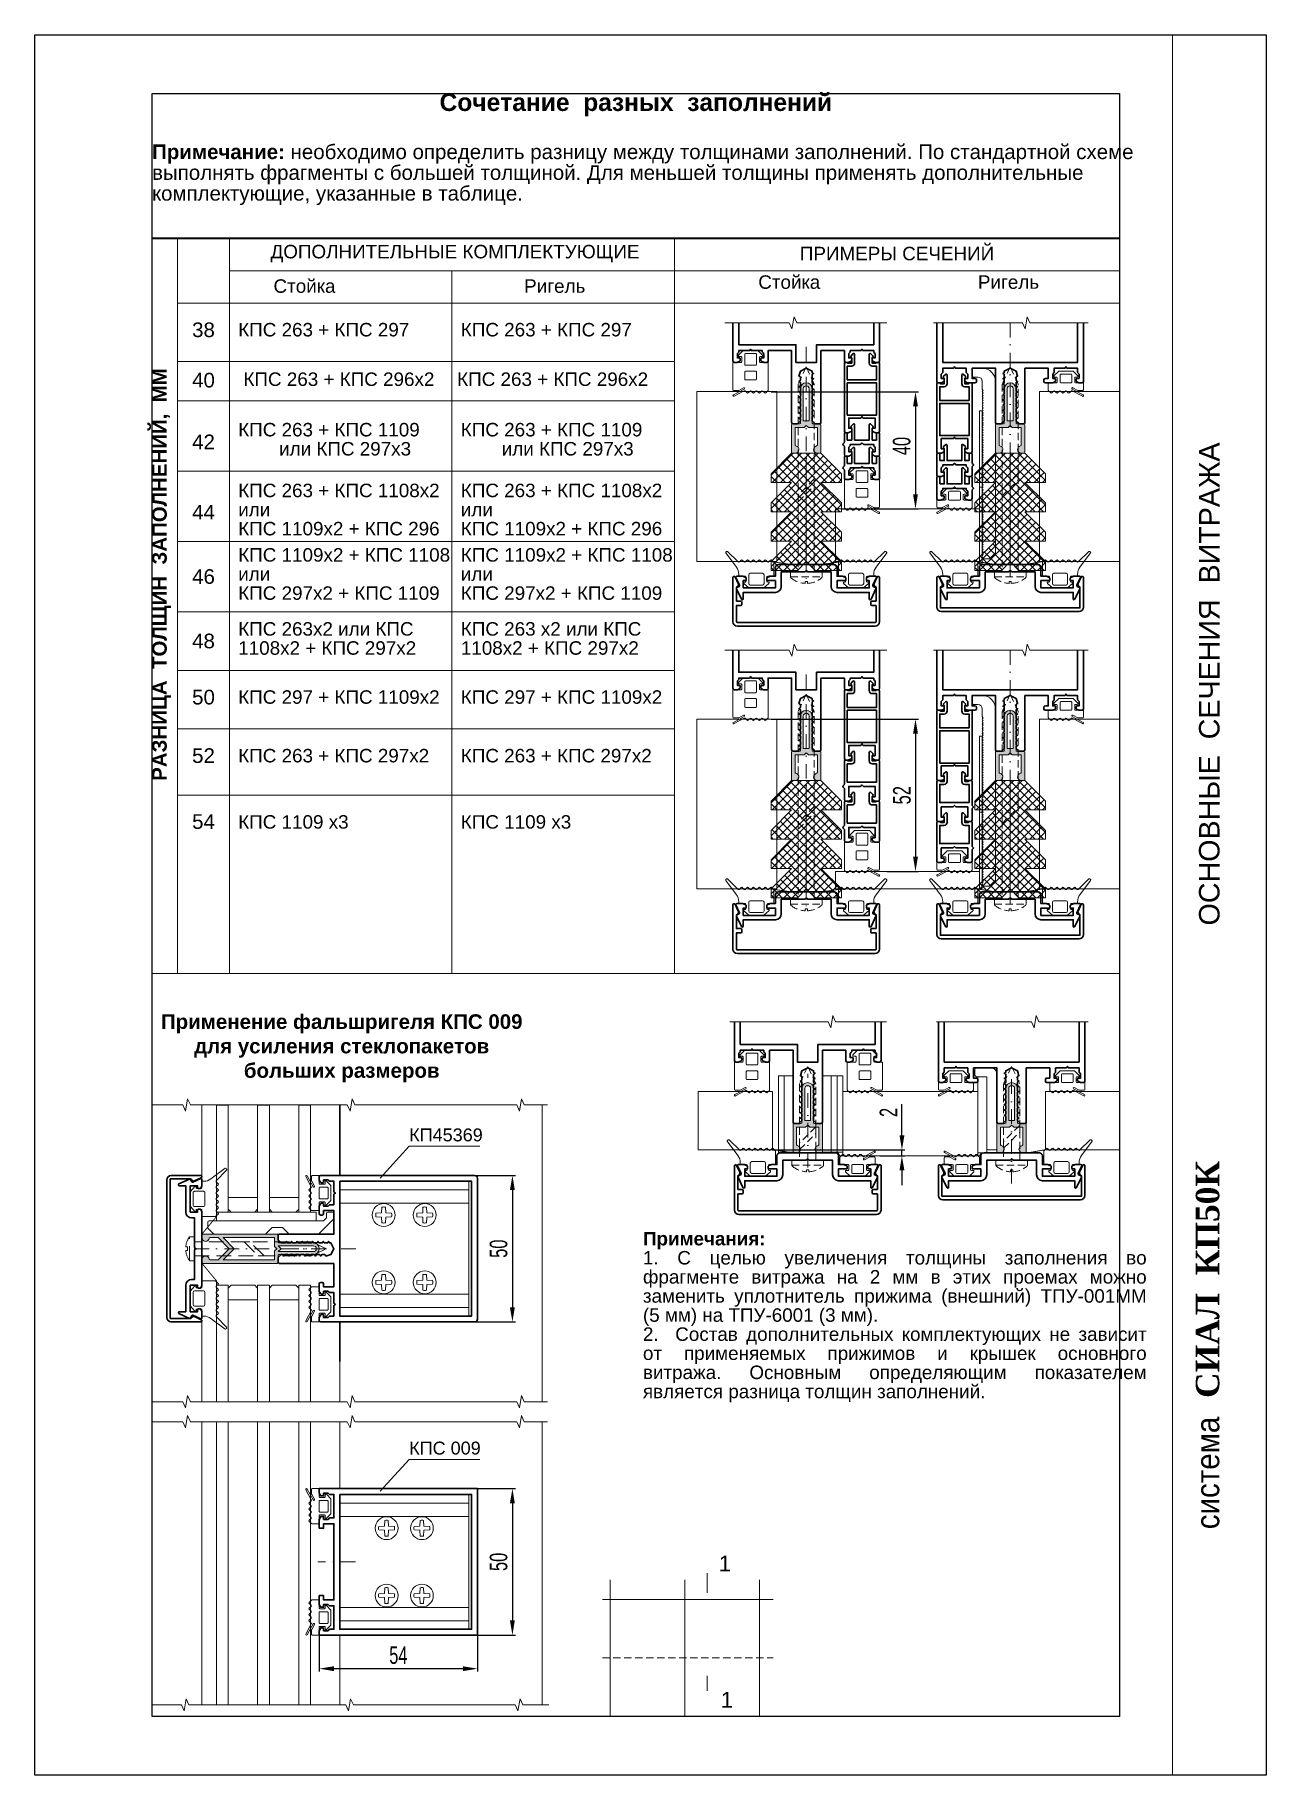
# Model space of a CAD drawing. Extents: x -37 to 8820, y -336 to 478.
# Drawn here: x 6720 to 6930, y 0 to 297 of the extents above; entities that cross this region are included whole.
import ezdxf
from ezdxf.enums import TextEntityAlignment as Align

# ---------------------------------------------------------------- set-up
doc = ezdxf.new("R2010")
doc.units = 0
doc.header["$LTSCALE"] = 5
doc.linetypes.add('DASHDOT', pattern=[1, 0.5, -0.25, 0, -0.25])
doc.linetypes.add('HIDDEN', pattern=[0.375, 0.25, -0.125])
doc.layers.get('0').update_dxf_attribs({"linetype": 'CONTINUOUS', "lineweight": 30})
doc.layers.get('DEFPOINTS').update_dxf_attribs({"linetype": 'CONTINUOUS'})
for name, color, linetype, lineweight in [('1', 6, 'DASHDOT', 13), ('2', 3, 'HIDDEN', 13), ('Dimentions', 5, 'CONTINUOUS', 15), ('Glass', 5, 'CONTINUOUS', 20), ('Ал подклад', 7, 'CONTINUOUS', 20), ('Герлен', 7, 'CONTINUOUS', 60), ('Зигзаг', 1, 'CONTINUOUS', 15), ('Конструкции', 252, 'CONTINUOUS', 20), ('Подкладки', 1, 'CONTINUOUS', 20), ('Рамки', 1, 'CONTINUOUS', 15), ('Текстовый', 7, 'CONTINUOUS', 9), ('Уплотнители', 1, 'CONTINUOUS', 20), ('Штриховка', 1, 'CONTINUOUS', 5)]:
    doc.layers.add(name, color=color, linetype=linetype, lineweight=lineweight)
doc.layers.add('Скрытые', color=14, linetype='CONTINUOUS', plot=False)
doc.styles.add('3', font='RUSS.SHX', dxfattribs={"width": 0.7, "height": 3})
doc.styles.add('Каталожный', font='arial.ttf', dxfattribs={"height": 2.5})
doc.styles.add('Фирм', font='arial.ttf', dxfattribs={"height": 3.5})
doc.styles.add('Фирм5', font='timesbd.ttf', dxfattribs={"height": 4})
doc.dimstyles.new('MX1_6', dxfattribs={"dimtxt": 3, "dimasz": 2.5, "dimexe": 0.5, "dimexo": 0, "dimgap": 0.8, "dimtad": 1, "dimlfac": 1.6, "dimdsep": 46, "dimtxsty": '3', "dimcen": 0, "dimclrd": 256, "dimclre": 256, "dimclrt": 256, "dimaunit": 1, "dimadec": 0, "dimazin": 0, "dimtfac": 1, "dimtmove": 0, "dimatfit": 1, "dimfxl": 1, "dimtvp": 1, "dimtolj": 1, "dimtzin": 0, "dimarcsym": 0})

msp = doc.modelspace()

# ---------------------------------------------------------------- texts
at = {"layer": 'Текстовый', "style": 'Фирм'}
msp.add_text('ОСНОВНЫЕ  СЕЧЕНИЯ  ВИТРАЖА', height=3.5, rotation=90, dxfattribs=at).set_placement((6922.0431, 186.2205), align=Align.CENTER)
at = {"layer": 'Текстовый', "style": 'Фирм5'}
msp.add_text('СИАЛ  КП50К', height=4, rotation=90, dxfattribs=at).set_placement((6922, 64.3724))
at = {"layer": 'Текстовый', "style": 'Фирм', "width": 0.9}
msp.add_text(' система ', height=4, rotation=90, dxfattribs=at).set_placement((6922, 51.5762), align=Align.CENTER)
at = {"layer": 'Текстовый', "color": 1, "linetype": 'Continuous', "style": 'Каталожный'}
for p in [(6837.6952, 36.1211), (6838.0411, 12.8594)]:
    msp.add_text('1', height=2.72, dxfattribs=at).set_placement(p, align=Align.MIDDLE)
at = {"layer": 'Текстовый', "linetype": 'Continuous', "attachment_point": 1, "style": 'Каталожный'}
for s, insert, char_height, width in [('\\pxqc;{\\fArial|b1|i0|c204|p34;Сочетание  разных  заполнений}', (6740, 287), 3, 165), ('\\pxqc;{\\fArial|b1|i0|c204|p34;Применение фальшригеля КПС 009 для усиления стеклопакетов больших размеров}', (6740.8481, 129.8484), 2.5, 62.978127)]:
    msp.add_mtext(s, dxfattribs=dict(at, insert=insert, char_height=char_height, width=width))
at = {"layer": 'Текстовый', "linetype": 'Continuous', "line_spacing_factor": 0.85, "style": 'Каталожный'}
for s, insert, char_height, width, attachment_point in [('\\pxr-2.0333,se1.0833,ql,t4;{\\fArial|b1|i0|c204|p34;Примечание: }необходимо определить разницу между толщинами заполнений. По стандартной схеме выполнять фрагменты с большей толщиной. Для меньшей толщины применять дополнительные комплектующие, указанные в таблице.', (6740, 278.2884), 2.5, 165, 1), ('\\pxqc;ПРИМЕРЫ СЕЧЕНИЙ', (6867.0439, 259.6537), 2.3, 75.912165, 5), ('\\pxqc;ДОПОЛНИТЕЛЬНЫЕ КОМПЛЕКТУЮЩИЕ', (6791.6606, 259.6697), 2.3, 74.889593, 5), ('\\pxqc;Стойка', (6765.9865, 254.106), 2.3, 23.541379, 5), ('\\pxqc;Стойка', (6848.6595, 254.787), 2.3, 23.541379, 5), ('\\pxqc;Ригель', (6886.058, 254.787), 2.3, 23.541379, 5), ('\\pxqc;Ригель', (6808.671, 254.106), 2.3, 23.541379, 5), ('38', (6748.7665, 246.6427), 2.5, 8.818388, 5), ('\\pxql;КПС 263 + КПС 297', (6772.915, 246.6634), 2.3, 36.451057, 5), ('\\pxql;КПС 263 + КПС 297', (6810.8798, 246.6634), 2.3, 36.451057, 5), ('40', (6748.7665, 238.0483), 2.5, 8.818388, 5), ('\\pxql; КПС 263 + КПС 296х2', (6772.915, 238.2117), 2.3, 36.451057, 5), ('\\pxql; КПС 263 + КПС 296х2', (6810.1229, 238.2117), 2.3, 37.964845, 5), ('42', (6748.7665, 227.5364), 2.5, 8.818388, 5), ('\\pxql;КПС 263 + КПС 1109\\P\\pq*;или КПС 297х3 ', (6772.915, 227.9709), 2.3, 36.451057, 5), ('\\pxql;КПС 263 + КПС 1109\\P\\pq*;или КПС 297х3 ', (6810.8798, 227.9709), 2.3, 36.451057, 5), ('\\pxql;КПС 263 + КПС 1108х2\\Pили\\PКПС 1109х2 + КПС 296', (6772.915, 215.9709), 2.3, 36.451057, 5), ('\\pxql;КПС 263 + КПС 1108х2\\Pили\\PКПС 1109х2 + КПС 296', (6810.8798, 215.9709), 2.3, 36.451057, 5), ('44', (6748.7665, 215.5364), 2.5, 8.818388, 5), ('\\pxql;КПС 1109х2 + КПС 1108\\Pили\\PКПС 297х2 + КПС 1109', (6772.915, 204.9709), 2.3, 36.451057, 5), ('\\pxql;КПС 1109х2 + КПС 1108\\Pили\\PКПС 297х2 + КПС 1109', (6810.8798, 204.9709), 2.3, 36.451057, 5), ('46', (6748.7665, 204.5364), 2.5, 8.818388, 5), ('\\pxql;КПС 263х2 или КПС 1108х2 + КПС 297х2', (6772.915, 193.9709), 2.3, 36.451057, 5), ('\\pxql;КПС 263 х2 или КПС 1108х2 + КПС 297х2', (6810.8798, 193.9709), 2.3, 36.451057, 5), ('48', (6748.7665, 193.5364), 2.5, 8.818388, 5), ('50', (6748.7665, 183.9546), 2.5, 8.818388, 5), ('\\pxql;КПС 297 + КПС 1109х2', (6772.915, 183.9709), 2.3, 36.451057, 5), ('\\pxql;КПС 297 + КПС 1109х2', (6810.8798, 183.9709), 2.3, 36.451057, 5), ('52', (6748.7665, 173.9717), 2.5, 8.818388, 5), ('\\pxql;КПС 263 + КПС 297х2', (6772.915, 173.9709), 2.3, 36.451057, 5), ('\\pxql;КПС 263 + КПС 297х2', (6810.8798, 173.9709), 2.3, 36.451057, 5), ('54', (6748.7665, 162.7254), 2.5, 8.818388, 5), ('\\pxql;КПС 1109 х3', (6772.915, 162.6634), 2.3, 36.451057, 5), ('\\pxql;КПС 1109 х3', (6810.8798, 162.6634), 2.3, 36.451057, 5), ('\\pxr-2.0333,se1.0833,qj,t4;{\\fArial|b1|i0|c204|p34;Примечания: \\P}1. С целью увеличения толщины заполнения во фрагменте витража на 2 мм в этих проемах можно заменить уплотнитель прижима (внешний) ТПУ-001ММ (5 мм) на ТПУ-6001 (3 мм).\\P2.  Состав дополнительных комплектующих не зависит от применяемых прижимов и крышек основного витража. Основным определяющим показателем является разница толщин заполнений.', (6823.7092, 92.7118), 2.3, 80.991767, 1)]:
    msp.add_mtext(s, dxfattribs=dict(at, insert=insert, char_height=char_height, width=width, attachment_point=attachment_point))
at = {"layer": 'Текстовый', "linetype": 'Continuous', "insert": (6740, 158.8644), "char_height": 2.5, "width": 92.066133, "attachment_point": 1, "rotation": 90, "style": 'Каталожный'}
msp.add_mtext('\\pxqc;{\\fArial|b1|i0|c204|p34;РАЗНИЦА  ТОЛЩИН  ЗАПОЛНЕНИЙ,  ММ}', dxfattribs=at)
at = {"layer": 'Текстовый', "color": 1, "linetype": 'Continuous', "char_height": 2.2, "width": 18.463692, "attachment_point": 1, "style": 'Каталожный'}
for s, insert in [('\\pxql;КП45369', (6783.8439, 110.3663)), ('\\pxql;КПС 009', (6783.8439, 56.922))]:
    msp.add_mtext(s, dxfattribs=dict(at, insert=insert))

# ---------------------------------------------------------------- blocks, each defined once
blk = doc.blocks.new('*D1503')
at = {"layer": 'DEFPOINTS', "color": 0, "transparency": 16777216}
for p in [(6768.5, 24.28), (6795.5, 23.9), (6795.5, 18.18)]:
    blk.add_point(p, dxfattribs=at)
at = {"layer": 'Dimentions', "lineweight": -2, "transparency": 16777216}
for p, q in [((6768.5, 24.28), (6768.5, 17.68)), ((6795.5, 23.9), (6795.5, 17.68)), ((6771, 18.18), (6793, 18.18))]:
    blk.add_line(p, q, dxfattribs=at)
at = {"layer": 'Dimentions', "transparency": 16777216}
for points in [[(6771, 18.59), (6771, 17.76), (6768.5, 18.18)], [(6793, 18.59), (6793, 17.76), (6795.5, 18.18)]]:
    blk.add_solid(points, dxfattribs=at)
at = {"layer": 'Dimentions', "transparency": 16777216, "insert": (6782, 20.48), "char_height": 3, "attachment_point": 5, "style": '3'}
blk.add_mtext('\\A1;54', dxfattribs=at)
blk = doc.blocks.new('GVD82-42')
blk.add_lwpolyline([(-0.71, -0.71), (-2.67, -0.6, -0.110915), (-2.67, 0.6), (-0.71, 0.71), (-0.6, 2.67, -0.110915), (0.6, 2.67), (0.71, 0.71), (2.67, 0.6, -0.110915), (2.67, -0.6), (0.71, -0.71), (0.6, -2.67, -0.110915), (-0.6, -2.67)], format="xyb", close=True)
blk.add_circle((0, 0), 3.9)
blk = doc.blocks.new('upl6001')
at = {"layer": 'Уплотнители'}
for points in [[(3.63, 1.66), (1.96, 2.57, 0.124913), (1.84, 2.6), (0.25, 2.6, 0.414214), (0, 2.35), (0, 0), (2.75, 0, -0.414214), (3, -0.25), (3, -1.75, -0.414214), (2.75, -2), (2.1, -2, 0.668587), (1.92, -2.43), (3.43, -3.93, 0.198619), (3.6, -4), (8.4, -4, 0.198619), (8.57, -3.93), (10.08, -2.43, 0.668587), (9.9, -2), (9.25, -2, -0.414214), (9, -1.75), (9, -0.25, -0.414214), (9.25, 0), (12, 0), (12, 2.5, 0.198912), (11.93, 2.67), (11.18, 3.42, 0.414214), (10.82, 3.42), (10.18, 2.78, -0.414214), (9.82, 2.78), (9.18, 3.42, 0.414214), (8.82, 3.42), (8.18, 2.78, -0.414214), (7.82, 2.78), (7.18, 3.42, 0.414214), (6.82, 3.42), (6.18, 2.78, -0.414214), (5.82, 2.78), (5.18, 3.42, 0.414214), (4.82, 3.42), (4.13, 2.73, -0.332076), (3.84, 2.69), (0.37, 4.57, 1), (0.13, 4.13), (3.87, 2.1, -1)], [(4.25, -3), (7.75, -3, 0.414214), (8, -2.75), (8, -0.25, 0.414214), (7.75, 0), (4.25, 0, 0.414214), (4, -0.25), (4, -2.75, 0.414214)]]:
    blk.add_lwpolyline(points, format="xyb", close=True, dxfattribs=at)
blk = doc.blocks.new('tpu_007mm')
at = {"layer": 'Уплотнители'}
for points in [[(-2.15, 2, 0.414214), (-2.4, 1.75), (-2.4, 0.25, 0.414214), (-2.15, 0), (0, 0), (0, -4.62, -0.198912), (-0.06, -4.76), (-0.82, -5.53, -0.414214), (-1.18, -5.53), (-1.82, -4.88, 0.414214), (-2.18, -4.88), (-2.82, -5.53, -0.414214), (-3.18, -5.53), (-3.82, -4.88, 0.414214), (-4.18, -4.88), (-4.82, -5.53, -0.414214), (-5.18, -5.53), (-5.82, -4.88, 0.414214), (-6.18, -4.88), (-6.82, -5.53, -0.414214), (-7.18, -5.53), (-7.82, -4.88, 0.414214), (-8.18, -4.88), (-8.82, -5.53, -0.414214), (-9.18, -5.53), (-9.82, -4.88, 0.414214), (-10.18, -4.88), (-10.82, -5.53, -0.414214), (-11.18, -5.53), (-11.82, -4.88, 0.414214), (-12.18, -4.88), (-15.82, -8.42, -0.414214), (-16.18, -8.42), (-16.39, -8.21, -0.292538), (-16.44, -7.95), (-12.8, -3.06, 0.161788), (-12, -0.67), (-12, 0), (-9.85, 0, 0.414214), (-9.6, 0.25), (-9.6, 1.75, 0.414214), (-9.85, 2), (-10.1, 2, -0.668587), (-10.28, 2.43), (-8.57, 3.93, -0.198619), (-8.4, 4), (-3.6, 4, -0.198619), (-3.43, 3.93), (-1.72, 2.43, -0.668587), (-1.9, 2)], [(-8.1, 3), (-3.9, 3, -0.414214), (-3.4, 2.5), (-3.4, -0.5, -0.414214), (-3.9, -1), (-8.1, -1, -0.414214), (-8.6, -0.5), (-8.6, 2.5, -0.414214)]]:
    blk.add_lwpolyline(points, format="xyb", close=True, dxfattribs=at)
blk = doc.blocks.new('t50-2n')
at = {"layer": 'Уплотнители'}
for points in [[(-4.7, 0), (-2.25, 0, -0.414214), (-2, -0.25), (-2, -6.8, 0.5), (-2, -7.2), (-2, -12, 1), (2, -12), (2, -7.2, 0.5), (2, -6.8), (2, -0.25, -0.414214), (2.25, 0), (4.7, 0, 0.414214), (5, 0.3), (5, 25.7, 0.414214), (4.7, 26), (3.75, 26, 0.922113), (3.55, 23.52, -0.367523), (3.8, 23.22), (3.8, 20.5), (0, 16.7), (-3.8, 20.5), (-3.8, 23.22, -0.367523), (-3.55, 23.52, 0.922113), (-3.75, 26), (-4.7, 26, 0.414214), (-5, 25.7), (-5, 0.3, 0.414214)], [(0, -1), (-1, 0), (-1, -12, 1), (1, -12), (1, 0), (0, -1)]]:
    blk.add_lwpolyline(points, format="xyb", close=True, dxfattribs=at)
blk.add_lwpolyline([(-0.7, 1.2), (0, 0.5), (0.7, 1.2), (3.8, 1.2), (3.8, 18.8), (0, 15), (-3.8, 18.8), (-3.8, 1.2)], close=True, dxfattribs=at)
blk = doc.blocks.new('*D1504')
at = {"layer": 'DEFPOINTS', "color": 0, "transparency": 16777216}
for p in [(6791.78, 102.35), (6791.78, 77.35), (6801.45, 77.35)]:
    blk.add_point(p, dxfattribs=at)
at = {"layer": 'Dimentions', "lineweight": -2, "transparency": 16777216}
for p, q in [((6791.78, 102.35), (6801.95, 102.35)), ((6801.45, 99.85), (6801.45, 79.85)), ((6791.78, 77.35), (6801.95, 77.35))]:
    blk.add_line(p, q, dxfattribs=at)
at = {"layer": 'Dimentions', "transparency": 16777216}
for points in [[(6801.03, 99.85), (6801.86, 99.85), (6801.45, 102.35)], [(6801.03, 79.85), (6801.86, 79.85), (6801.45, 77.35)]]:
    blk.add_solid(points, dxfattribs=at)
at = {"layer": 'Dimentions', "transparency": 16777216, "insert": (6799.1, 89.85), "char_height": 3, "attachment_point": 5, "rotation": 90, "style": '3'}
blk.add_mtext('\\A1;50', dxfattribs=at)
blk = doc.blocks.new('*D1505')
at = {"layer": 'DEFPOINTS', "color": 0, "transparency": 16777216}
for p in [(6791.17, 48.9), (6791.17, 23.9), (6801.45, 23.9)]:
    blk.add_point(p, dxfattribs=at)
at = {"layer": 'Dimentions', "lineweight": -2, "transparency": 16777216}
for p, q in [((6791.17, 48.9), (6801.95, 48.9)), ((6801.45, 46.4), (6801.45, 26.4)), ((6791.17, 23.9), (6801.95, 23.9))]:
    blk.add_line(p, q, dxfattribs=at)
at = {"layer": 'Dimentions', "transparency": 16777216}
for points in [[(6801.03, 46.4), (6801.86, 46.4), (6801.45, 48.9)], [(6801.03, 26.4), (6801.86, 26.4), (6801.45, 23.9)]]:
    blk.add_solid(points, dxfattribs=at)
at = {"layer": 'Dimentions', "transparency": 16777216, "insert": (6799.1, 36.4), "char_height": 3, "attachment_point": 5, "rotation": 90, "style": '3'}
blk.add_mtext('\\A1;50', dxfattribs=at)
blk = doc.blocks.new('*D206')
at = {"layer": 'DEFPOINTS', "color": 0, "linetype": 'Continuous', "transparency": 16777216}
for p in [(6845.56, 236.1), (6857.56, 216.1), (6870.19, 216.1)]:
    blk.add_point(p, dxfattribs=at)
at = {"layer": 'Dimentions', "linetype": 'Continuous', "lineweight": -2, "transparency": 16777216}
for p, q in [((6845.56, 236.1), (6870.69, 236.1)), ((6870.19, 233.6), (6870.19, 218.6)), ((6857.56, 216.1), (6870.69, 216.1))]:
    blk.add_line(p, q, dxfattribs=at)
at = {"layer": 'Dimentions', "linetype": 'Continuous', "transparency": 16777216}
for points in [[(6869.78, 233.6), (6870.61, 233.6), (6870.19, 236.1)], [(6869.78, 218.6), (6870.61, 218.6), (6870.19, 216.1)]]:
    blk.add_solid(points, dxfattribs=at)
at = {"layer": 'Dimentions', "linetype": 'Continuous', "transparency": 16777216, "insert": (6867.85, 226.82), "char_height": 3, "attachment_point": 5, "rotation": 90, "style": '3'}
blk.add_mtext('\\A1;40', dxfattribs=at)
blk = doc.blocks.new('*D207')
at = {"layer": 'DEFPOINTS', "color": 0, "linetype": 'Continuous', "transparency": 16777216}
for p in [(6845.81, 106.7), (6864.14, 105.7), (6867.88, 106.7)]:
    blk.add_point(p, dxfattribs=at)
at = {"layer": 'Dimentions', "linetype": 'Continuous', "lineweight": -2, "transparency": 16777216}
for p, q in [((6867.88, 109.2), (6867.88, 114.5)), ((6845.81, 106.7), (6868.38, 106.7)), ((6864.14, 105.7), (6868.38, 105.7)), ((6867.88, 105.7), (6867.88, 106.7)), ((6867.88, 103.2), (6867.88, 100.7))]:
    blk.add_line(p, q, dxfattribs=at)
at = {"layer": 'Dimentions', "linetype": 'Continuous', "transparency": 16777216}
for points in [[(6867.46, 109.2), (6868.3, 109.2), (6867.88, 106.7)], [(6867.46, 103.2), (6868.3, 103.2), (6867.88, 105.7)]]:
    blk.add_solid(points, dxfattribs=at)
at = {"layer": 'Dimentions', "linetype": 'Continuous', "transparency": 16777216, "insert": (6865.58, 113.1), "char_height": 3, "attachment_point": 5, "rotation": 90, "style": '3'}
blk.add_mtext('\\A1;2', dxfattribs=at)
blk = doc.blocks.new('*D208')
at = {"layer": 'DEFPOINTS', "color": 0, "linetype": 'Continuous', "transparency": 16777216}
for p in [(6845.56, 180.23), (6865.38, 154.23), (6870.19, 154.23)]:
    blk.add_point(p, dxfattribs=at)
at = {"layer": 'Dimentions', "linetype": 'Continuous', "lineweight": -2, "transparency": 16777216}
for p, q in [((6845.56, 180.23), (6870.69, 180.23)), ((6870.19, 177.73), (6870.19, 156.73)), ((6865.38, 154.23), (6870.69, 154.23))]:
    blk.add_line(p, q, dxfattribs=at)
at = {"layer": 'Dimentions', "linetype": 'Continuous', "transparency": 16777216}
for points in [[(6869.78, 177.73), (6870.61, 177.73), (6870.19, 180.23)], [(6869.78, 156.73), (6870.61, 156.73), (6870.19, 154.23)]]:
    blk.add_solid(points, dxfattribs=at)
at = {"layer": 'Dimentions', "linetype": 'Continuous', "transparency": 16777216, "insert": (6867.89, 167.23), "char_height": 3, "attachment_point": 5, "rotation": 90, "style": '3'}
blk.add_mtext('\\A1;52', dxfattribs=at)

# ---------------------------------------------------------------- dimensions: what is measured, and where the dimension line sits
at = {"layer": 'Dimentions', "linetype": 'Continuous'}
for base, p1, p2, picture, middle in [((6870.1919, 216.1023), (6845.562, 236.1023), (6857.562, 216.1023), '*D206', (6870.1919, 226.8194)), ((6870.1919, 154.2306), (6845.562, 180.2306), (6865.3796, 154.2306), '*D208', (6870.1919, 167.2306))]:
    dim = msp.add_linear_dim(base=base, p1=p1, p2=p2, angle=90, dimstyle='MX1_6', override={"dimlfac": 2}, dxfattribs=at)
    dim.commit()
    dim.dimension.update_dxf_attribs({"geometry": picture, "text_midpoint": middle, "dimtype": 160})
dim = msp.add_linear_dim(base=(6867.8809, 106.7003), p1=(6864.1365, 105.7003), p2=(6845.8119, 106.7003), angle=270, dimstyle='MX1_6', override={"dimlfac": 2}, dxfattribs=at)
dim.commit()
dim.dimension.update_dxf_attribs({"geometry": '*D207', "text_midpoint": (6865.5809, 113.1003)})
at = {"layer": 'Dimentions'}
for base, p1, p2, picture, middle in [((6801.4463, 77.3468), (6791.7819, 102.3468), (6791.7819, 77.3468), '*D1504', (6799.1035, 89.8468)), ((6801.4463, 23.9025), (6791.1693, 48.9025), (6791.1693, 23.9025), '*D1505', (6799.1035, 36.4025))]:
    dim = msp.add_linear_dim(base=base, p1=p1, p2=p2, angle=90, dimstyle='MX1_6', override={"dimlfac": 2}, dxfattribs=at)
    dim.commit()
    dim.dimension.update_dxf_attribs({"geometry": picture, "text_midpoint": middle})
dim = msp.add_linear_dim(base=(6795.5, 18.1777), p1=(6768.5, 24.2775), p2=(6795.5, 23.9025), dimstyle='MX1_6', override={"dimlfac": 2}, dxfattribs=at)
dim.commit()
dim.dimension.update_dxf_attribs({"geometry": '*D1503', "text_midpoint": (6782, 20.4777)})

# ---------------------------------------------------------------- hatches: boundary and pattern name
at = {"layer": 'Штриховка'}
h = msp.add_hatch(color=256, dxfattribs=at)
h.dxf.hatch_style = 1
edge = h.paths.add_edge_path(flags=16)
edge.add_line((6851.062, 231.1023), (6851.062, 236.6023))
edge.add_arc((6851.562, 236.6023), 0.5, 0, 180, ccw=False)
edge.add_line((6852.062, 236.6023), (6852.062, 231.1023))
edge.add_line((6852.062, 231.1023), (6851.062, 231.1023))
edge = h.paths.add_edge_path()
edge.add_arc((6853.437, 226.2273), 0.625, 99.281799, 270)
edge.add_line((6853.437, 225.6023), (6853.912, 225.6023))
edge.add_arc((6853.912, 225.7523), 0.15, 270, 360)
edge.add_line((6854.062, 225.7523), (6854.062, 230.4523))
edge.add_arc((6853.912, 230.4523), 0.15, 0, 90)
edge.add_line((6853.912, 230.6023), (6852.712, 230.6023))
edge.add_arc((6852.712, 230.7523), 0.15, 180, 270, ccw=False)
edge.add_line((6852.562, 230.7523), (6852.562, 234.0023))
edge.add_arc((6852.562, 234.1023), 0.1, 270, 450)
edge.add_line((6852.562, 234.2023), (6852.562, 236.6023))
edge.add_arc((6851.562, 236.6023), 1, 0, 180)
edge.add_line((6850.562, 236.6023), (6850.562, 234.2023))
edge.add_arc((6850.562, 234.1023), 0.1, 90, 270)
edge.add_line((6850.562, 234.0023), (6850.562, 230.7523))
edge.add_arc((6850.412, 230.7523), 0.15, -90, 0, ccw=False)
edge.add_line((6850.412, 230.6023), (6849.212, 230.6023))
edge.add_arc((6849.212, 230.4523), 0.15, 90, 180)
edge.add_line((6849.062, 230.4523), (6849.062, 225.7523))
edge.add_arc((6849.212, 225.7523), 0.15, 180, 270)
edge.add_line((6849.212, 225.6023), (6849.687, 225.6023))
edge.add_arc((6849.687, 226.2273), 0.625, 270, 440.718201)
edge.add_arc((6849.812, 226.9922), 0.15, 180, 260.718201, ccw=False)
edge.add_line((6849.662, 226.9922), (6849.662, 230.0023))
edge.add_line((6849.662, 230.0023), (6851.1499, 230.0023))
edge.add_arc((6851.1499, 230.1523), 0.15, 270, 315)
edge.add_line((6851.2559, 230.0463), (6851.562, 230.3523))
edge.add_line((6851.562, 230.3523), (6851.8681, 230.0463))
edge.add_arc((6851.9741, 230.1523), 0.15, 225, 270)
edge.add_line((6851.9741, 230.0023), (6853.462, 230.0023))
edge.add_line((6853.462, 230.0023), (6853.462, 226.9922))
edge.add_arc((6853.312, 226.9922), 0.15, -80.718201, 0, ccw=False)
h = msp.add_hatch(color=256, dxfattribs=at)
h.dxf.hatch_style = 1
edge = h.paths.add_edge_path(flags=16)
edge.add_line((6885.842, 231.1023), (6885.842, 236.6023))
edge.add_arc((6886.342, 236.6023), 0.5, 0, 180, ccw=False)
edge.add_line((6886.842, 236.6023), (6886.842, 231.1023))
edge.add_line((6886.842, 231.1023), (6885.842, 231.1023))
edge = h.paths.add_edge_path()
edge.add_arc((6888.217, 226.2273), 0.625, 99.281799, 270)
edge.add_line((6888.217, 225.6023), (6888.692, 225.6023))
edge.add_arc((6888.692, 225.7523), 0.15, 270, 360)
edge.add_line((6888.842, 225.7523), (6888.842, 230.4523))
edge.add_arc((6888.692, 230.4523), 0.15, 0, 90)
edge.add_line((6888.692, 230.6023), (6887.492, 230.6023))
edge.add_arc((6887.492, 230.7523), 0.15, 180, 270, ccw=False)
edge.add_line((6887.342, 230.7523), (6887.342, 234.0023))
edge.add_arc((6887.342, 234.1023), 0.1, 270, 450)
edge.add_line((6887.342, 234.2023), (6887.342, 236.6023))
edge.add_arc((6886.342, 236.6023), 1, 0, 180)
edge.add_line((6885.342, 236.6023), (6885.342, 234.2023))
edge.add_arc((6885.342, 234.1023), 0.1, 90, 270)
edge.add_line((6885.342, 234.0023), (6885.342, 230.7523))
edge.add_arc((6885.192, 230.7523), 0.15, -90, 0, ccw=False)
edge.add_line((6885.192, 230.6023), (6883.992, 230.6023))
edge.add_arc((6883.992, 230.4523), 0.15, 90, 180)
edge.add_line((6883.842, 230.4523), (6883.842, 225.7523))
edge.add_arc((6883.992, 225.7523), 0.15, 180, 270)
edge.add_line((6883.992, 225.6023), (6884.467, 225.6023))
edge.add_arc((6884.467, 226.2273), 0.625, 270, 440.718201)
edge.add_arc((6884.592, 226.9922), 0.15, 180, 260.718201, ccw=False)
edge.add_line((6884.442, 226.9922), (6884.442, 230.0023))
edge.add_line((6884.442, 230.0023), (6885.9298, 230.0023))
edge.add_arc((6885.9298, 230.1523), 0.15, 270, 315)
edge.add_line((6886.0359, 230.0463), (6886.342, 230.3523))
edge.add_line((6886.342, 230.3523), (6886.648, 230.0463))
edge.add_arc((6886.7541, 230.1523), 0.15, 225, 270)
edge.add_line((6886.7541, 230.0023), (6888.242, 230.0023))
edge.add_line((6888.242, 230.0023), (6888.242, 226.9922))
edge.add_arc((6888.092, 226.9922), 0.15, -80.718201, 0, ccw=False)
at = {"layer": 'Штриховка', "lineweight": 5}
h = msp.add_hatch(dxfattribs=at)
h.set_pattern_fill('NET', color=256, scale=8, angle=45, style=0)
h.set_pattern_definition([(45, (2790.9228, 2375.5828), (-0.70710678, 0.70710678), []), (135, (2790.9228, 2375.5828), (-0.70710678, -0.70710678), [])])
h.paths.add_polyline_path([(6853.062, 205.6046), (6857.562, 205.6046), (6857.562, 207.1046), (6854.062, 210.6046), (6857.562, 210.6046), (6857.562, 212.1046), (6854.062, 215.6046), (6857.562, 215.6046), (6857.562, 217.1046), (6854.062, 220.6046), (6857.562, 220.6046), (6857.562, 222.1046), (6854.062, 225.6046), (6849.062, 225.6046), (6845.562, 222.1046), (6845.562, 220.6046), (6849.062, 220.6046), (6845.562, 217.1046), (6845.562, 215.6046), (6849.062, 215.6046), (6845.562, 212.1046), (6845.562, 210.6046), (6849.062, 210.6046), (6845.562, 207.1046), (6845.562, 205.6046), (6850.062, 205.6046), (6851.562, 207.1046)])
h = msp.add_hatch(dxfattribs=at)
h.set_pattern_fill('NET', color=256, scale=8, angle=45, style=0)
h.set_pattern_definition([(45, (2825.7027, 2375.5828), (-0.70710678, 0.70710678), []), (135, (2825.7027, 2375.5828), (-0.70710678, -0.70710678), [])])
h.paths.add_polyline_path([(6887.842, 205.6046), (6892.342, 205.6046), (6892.342, 207.1046), (6888.842, 210.6046), (6892.342, 210.6046), (6892.342, 212.1046), (6888.842, 215.6046), (6892.342, 215.6046), (6892.342, 217.1046), (6888.842, 220.6046), (6892.342, 220.6046), (6892.342, 222.1046), (6888.842, 225.6046), (6883.842, 225.6046), (6880.342, 222.1046), (6880.342, 220.6046), (6883.842, 220.6046), (6880.342, 217.1046), (6880.342, 215.6046), (6883.842, 215.6046), (6880.342, 212.1046), (6880.342, 210.6046), (6883.842, 210.6046), (6880.342, 207.1046), (6880.342, 205.6046), (6884.842, 205.6046), (6886.342, 207.1046)])
at = {"layer": 'Штриховка'}
h = msp.add_hatch(color=256, dxfattribs=at)
h.dxf.hatch_style = 1
edge = h.paths.add_edge_path(flags=16)
edge.add_line((6851.062, 175.2306), (6851.062, 180.7306))
edge.add_arc((6851.562, 180.7306), 0.5, 0, 180, ccw=False)
edge.add_line((6852.062, 180.7306), (6852.062, 175.2306))
edge.add_line((6852.062, 175.2306), (6851.062, 175.2306))
edge = h.paths.add_edge_path()
edge.add_arc((6853.437, 170.3556), 0.625, 99.281799, 270)
edge.add_line((6853.437, 169.7306), (6853.912, 169.7306))
edge.add_arc((6853.912, 169.8806), 0.15, 270, 360)
edge.add_line((6854.062, 169.8806), (6854.062, 174.5806))
edge.add_arc((6853.912, 174.5806), 0.15, 0, 90)
edge.add_line((6853.912, 174.7306), (6852.712, 174.7306))
edge.add_arc((6852.712, 174.8806), 0.15, 180, 270, ccw=False)
edge.add_line((6852.562, 174.8806), (6852.562, 178.1306))
edge.add_arc((6852.562, 178.2306), 0.1, 270, 450)
edge.add_line((6852.562, 178.3306), (6852.562, 180.7306))
edge.add_arc((6851.562, 180.7306), 1, 0, 180)
edge.add_line((6850.562, 180.7306), (6850.562, 178.3306))
edge.add_arc((6850.562, 178.2306), 0.1, 90, 270)
edge.add_line((6850.562, 178.1306), (6850.562, 174.8806))
edge.add_arc((6850.412, 174.8806), 0.15, -90, 0, ccw=False)
edge.add_line((6850.412, 174.7306), (6849.212, 174.7306))
edge.add_arc((6849.212, 174.5806), 0.15, 90, 180)
edge.add_line((6849.062, 174.5806), (6849.062, 169.8806))
edge.add_arc((6849.212, 169.8806), 0.15, 180, 270)
edge.add_line((6849.212, 169.7306), (6849.687, 169.7306))
edge.add_arc((6849.687, 170.3556), 0.625, 270, 440.718201)
edge.add_arc((6849.812, 171.1204), 0.15, 180, 260.718201, ccw=False)
edge.add_line((6849.662, 171.1204), (6849.662, 174.1306))
edge.add_line((6849.662, 174.1306), (6851.1499, 174.1306))
edge.add_arc((6851.1499, 174.2806), 0.15, 270, 315)
edge.add_line((6851.2559, 174.1745), (6851.562, 174.4806))
edge.add_line((6851.562, 174.4806), (6851.8681, 174.1745))
edge.add_arc((6851.9741, 174.2806), 0.15, 225, 270)
edge.add_line((6851.9741, 174.1306), (6853.462, 174.1306))
edge.add_line((6853.462, 174.1306), (6853.462, 171.1204))
edge.add_arc((6853.312, 171.1204), 0.15, -80.718201, 0, ccw=False)
h = msp.add_hatch(color=256, dxfattribs=at)
h.dxf.hatch_style = 1
edge = h.paths.add_edge_path(flags=16)
edge.add_line((6885.842, 175.2306), (6885.842, 180.7306))
edge.add_arc((6886.342, 180.7306), 0.5, 0, 180, ccw=False)
edge.add_line((6886.842, 180.7306), (6886.842, 175.2306))
edge.add_line((6886.842, 175.2306), (6885.842, 175.2306))
edge = h.paths.add_edge_path()
edge.add_arc((6888.217, 170.3556), 0.625, 99.281799, 270)
edge.add_line((6888.217, 169.7306), (6888.692, 169.7306))
edge.add_arc((6888.692, 169.8806), 0.15, 270, 360)
edge.add_line((6888.842, 169.8806), (6888.842, 174.5806))
edge.add_arc((6888.692, 174.5806), 0.15, 0, 90)
edge.add_line((6888.692, 174.7306), (6887.492, 174.7306))
edge.add_arc((6887.492, 174.8806), 0.15, 180, 270, ccw=False)
edge.add_line((6887.342, 174.8806), (6887.342, 178.1306))
edge.add_arc((6887.342, 178.2306), 0.1, 270, 450)
edge.add_line((6887.342, 178.3306), (6887.342, 180.7306))
edge.add_arc((6886.342, 180.7306), 1, 0, 180)
edge.add_line((6885.342, 180.7306), (6885.342, 178.3306))
edge.add_arc((6885.342, 178.2306), 0.1, 90, 270)
edge.add_line((6885.342, 178.1306), (6885.342, 174.8806))
edge.add_arc((6885.192, 174.8806), 0.15, -90, 0, ccw=False)
edge.add_line((6885.192, 174.7306), (6883.992, 174.7306))
edge.add_arc((6883.992, 174.5806), 0.15, 90, 180)
edge.add_line((6883.842, 174.5806), (6883.842, 169.8806))
edge.add_arc((6883.992, 169.8806), 0.15, 180, 270)
edge.add_line((6883.992, 169.7306), (6884.467, 169.7306))
edge.add_arc((6884.467, 170.3556), 0.625, 270, 440.718201)
edge.add_arc((6884.592, 171.1204), 0.15, 180, 260.718201, ccw=False)
edge.add_line((6884.442, 171.1204), (6884.442, 174.1306))
edge.add_line((6884.442, 174.1306), (6885.9298, 174.1306))
edge.add_arc((6885.9298, 174.2806), 0.15, 270, 315)
edge.add_line((6886.0359, 174.1745), (6886.342, 174.4806))
edge.add_line((6886.342, 174.4806), (6886.648, 174.1745))
edge.add_arc((6886.7541, 174.2806), 0.15, 225, 270)
edge.add_line((6886.7541, 174.1306), (6888.242, 174.1306))
edge.add_line((6888.242, 174.1306), (6888.242, 171.1204))
edge.add_arc((6888.092, 171.1204), 0.15, -80.718201, 0, ccw=False)
at = {"layer": 'Штриховка', "lineweight": 5}
h = msp.add_hatch(dxfattribs=at)
h.set_pattern_fill('NET', color=256, scale=8, angle=45, style=0)
h.set_pattern_definition([(45, (2790.9228, 2319.7111), (-0.70710678, 0.70710678), []), (135, (2790.9228, 2319.7111), (-0.70710678, -0.70710678), [])])
h.paths.add_polyline_path([(6853.062, 149.7329), (6857.562, 149.7329), (6857.562, 151.2329), (6854.062, 154.7329), (6857.562, 154.7329), (6857.562, 156.2329), (6854.062, 159.7329), (6857.562, 159.7329), (6857.562, 161.2329), (6854.062, 164.7329), (6857.562, 164.7329), (6857.562, 166.2329), (6854.062, 169.7329), (6849.062, 169.7329), (6845.562, 166.2329), (6845.562, 164.7329), (6849.062, 164.7329), (6845.562, 161.2329), (6845.562, 159.7329), (6849.062, 159.7329), (6845.562, 156.2329), (6845.562, 154.7329), (6849.062, 154.7329), (6845.562, 151.2329), (6845.562, 149.7329), (6850.062, 149.7329), (6851.562, 151.2329)])
h = msp.add_hatch(dxfattribs=at)
h.set_pattern_fill('NET', color=256, scale=8, angle=45, style=0)
h.set_pattern_definition([(45, (2825.7027, 2319.7111), (-0.70710678, 0.70710678), []), (135, (2825.7027, 2319.7111), (-0.70710678, -0.70710678), [])])
h.paths.add_polyline_path([(6887.842, 149.7329), (6892.342, 149.7329), (6892.342, 151.2329), (6888.842, 154.7329), (6892.342, 154.7329), (6892.342, 156.2329), (6888.842, 159.7329), (6892.342, 159.7329), (6892.342, 161.2329), (6888.842, 164.7329), (6892.342, 164.7329), (6892.342, 166.2329), (6888.842, 169.7329), (6883.842, 169.7329), (6880.342, 166.2329), (6880.342, 164.7329), (6883.842, 164.7329), (6880.342, 161.2329), (6880.342, 159.7329), (6883.842, 159.7329), (6880.342, 156.2329), (6880.342, 154.7329), (6883.842, 154.7329), (6880.342, 151.2329), (6880.342, 149.7329), (6884.842, 149.7329), (6886.342, 151.2329)])
at = {"layer": 'Штриховка'}
h = msp.add_hatch(color=256, dxfattribs=at)
h.dxf.hatch_style = 1
edge = h.paths.add_edge_path(flags=16)
edge.add_line((6851.3119, 111.7003), (6851.3119, 117.2003))
edge.add_arc((6851.8119, 117.2003), 0.5, 0, 180, ccw=False)
edge.add_line((6852.3119, 117.2003), (6852.3119, 111.7003))
edge.add_line((6852.3119, 111.7003), (6851.3119, 111.7003))
edge = h.paths.add_edge_path()
edge.add_arc((6853.6869, 106.8253), 0.625, 99.281799, 270)
edge.add_line((6853.6869, 106.2003), (6854.1619, 106.2003))
edge.add_arc((6854.1619, 106.3503), 0.15, 270, 360)
edge.add_line((6854.3119, 106.3503), (6854.3119, 111.0503))
edge.add_arc((6854.1619, 111.0503), 0.15, 0, 90)
edge.add_line((6854.1619, 111.2003), (6852.9619, 111.2003))
edge.add_arc((6852.9619, 111.3503), 0.15, 180, 270, ccw=False)
edge.add_line((6852.8119, 111.3503), (6852.8119, 114.6003))
edge.add_arc((6852.8119, 114.7003), 0.1, 270, 450)
edge.add_line((6852.8119, 114.8003), (6852.8119, 117.2003))
edge.add_arc((6851.8119, 117.2003), 1, 0, 180)
edge.add_line((6850.8119, 117.2003), (6850.8119, 114.8003))
edge.add_arc((6850.8119, 114.7003), 0.1, 90, 270)
edge.add_line((6850.8119, 114.6003), (6850.8119, 111.3503))
edge.add_arc((6850.6619, 111.3503), 0.15, -90, 0, ccw=False)
edge.add_line((6850.6619, 111.2003), (6849.4619, 111.2003))
edge.add_arc((6849.4619, 111.0503), 0.15, 90, 180)
edge.add_line((6849.3119, 111.0503), (6849.3119, 106.3503))
edge.add_arc((6849.4619, 106.3503), 0.15, 180, 270)
edge.add_line((6849.4619, 106.2003), (6849.9369, 106.2003))
edge.add_arc((6849.9369, 106.8253), 0.625, 270, 440.718201)
edge.add_arc((6850.0619, 107.5901), 0.15, 180, 260.718201, ccw=False)
edge.add_line((6849.9119, 107.5901), (6849.9119, 110.6003))
edge.add_line((6849.9119, 110.6003), (6851.3998, 110.6003))
edge.add_arc((6851.3998, 110.7503), 0.15, 270, 315)
edge.add_line((6851.5059, 110.6442), (6851.8119, 110.9503))
edge.add_line((6851.8119, 110.9503), (6852.118, 110.6442))
edge.add_arc((6852.2241, 110.7503), 0.15, 225, 270)
edge.add_line((6852.2241, 110.6003), (6853.7119, 110.6003))
edge.add_line((6853.7119, 110.6003), (6853.7119, 107.5901))
edge.add_arc((6853.5619, 107.5901), 0.15, -80.718201, 0, ccw=False)
h = msp.add_hatch(color=256, dxfattribs=at)
h.dxf.hatch_style = 1
edge = h.paths.add_edge_path(flags=16)
edge.add_line((6886.0919, 111.7003), (6886.0919, 117.2003))
edge.add_arc((6886.5919, 117.2003), 0.5, 0, 180, ccw=False)
edge.add_line((6887.0919, 117.2003), (6887.0919, 111.7003))
edge.add_line((6887.0919, 111.7003), (6886.0919, 111.7003))
edge = h.paths.add_edge_path()
edge.add_arc((6888.4669, 106.8253), 0.625, 99.281799, 270)
edge.add_line((6888.4669, 106.2003), (6888.9419, 106.2003))
edge.add_arc((6888.9419, 106.3503), 0.15, 270, 360)
edge.add_line((6889.0919, 106.3503), (6889.0919, 111.0503))
edge.add_arc((6888.9419, 111.0503), 0.15, 360, 450)
edge.add_line((6888.9419, 111.2003), (6887.7419, 111.2003))
edge.add_arc((6887.7419, 111.3503), 0.15, 180, 270, ccw=False)
edge.add_line((6887.5919, 111.3503), (6887.5919, 114.6003))
edge.add_arc((6887.5919, 114.7003), 0.1, 270, 450)
edge.add_line((6887.5919, 114.8003), (6887.5919, 117.2003))
edge.add_arc((6886.5919, 117.2003), 1, 0, 180)
edge.add_line((6885.5919, 117.2003), (6885.5919, 114.8003))
edge.add_arc((6885.5919, 114.7003), 0.1, 90, 270)
edge.add_line((6885.5919, 114.6003), (6885.5919, 111.3503))
edge.add_arc((6885.4419, 111.3503), 0.15, -90, 0, ccw=False)
edge.add_line((6885.4419, 111.2003), (6884.2419, 111.2003))
edge.add_arc((6884.2419, 111.0503), 0.15, 90, 180)
edge.add_line((6884.0919, 111.0503), (6884.0919, 106.3503))
edge.add_arc((6884.2419, 106.3503), 0.15, 180, 270)
edge.add_line((6884.2419, 106.2003), (6884.7169, 106.2003))
edge.add_arc((6884.7169, 106.8253), 0.625, 270, 440.718201)
edge.add_arc((6884.8419, 107.5901), 0.15, 180, 260.718201, ccw=False)
edge.add_line((6884.6919, 107.5901), (6884.6919, 110.6003))
edge.add_line((6884.6919, 110.6003), (6886.1798, 110.6003))
edge.add_arc((6886.1798, 110.7503), 0.15, 270, 315)
edge.add_line((6886.2858, 110.6442), (6886.5919, 110.9503))
edge.add_line((6886.5919, 110.9503), (6886.898, 110.6442))
edge.add_arc((6887.004, 110.7503), 0.15, 225, 270)
edge.add_line((6887.004, 110.6003), (6888.4919, 110.6003))
edge.add_line((6888.4919, 110.6003), (6888.4919, 107.5901))
edge.add_arc((6888.3419, 107.5901), 0.15, -80.718201, 0, ccw=False)
h = msp.add_hatch(color=256, dxfattribs=at)
h.dxf.hatch_style = 1
edge = h.paths.add_edge_path(flags=16)
edge.add_line((6762, 89.8468), (6761.5, 89.3468))
edge.add_line((6761.5, 89.3468), (6767.5, 89.3468))
edge.add_arc((6767.5, 89.8468), 0.5, 270, 450)
edge.add_line((6767.5, 90.3468), (6761.5, 90.3468))
edge.add_line((6761.5, 90.3468), (6762, 89.8468))
h.paths.add_polyline_path([(6760.9, 89.4953), (6761.2515, 89.8468), (6760.9, 90.1983), (6760.9, 91.7468), (6752.0985, 91.7468), (6753.9985, 89.8468), (6752.0985, 87.9468), (6760.9, 87.9468)], flags=16)
edge = h.paths.add_edge_path()
edge.add_line((6761.5, 87.4968), (6761.5, 88.7218))
edge.add_arc((6761.625, 88.7218), 0.125, 90, 180, ccw=False)
edge.add_line((6761.625, 88.8468), (6764.9, 88.8468))
edge.add_arc((6765, 88.9218), 0.125, 216.869898, 323.130102)
edge.add_line((6765.1, 88.8468), (6767.5, 88.8468))
edge.add_arc((6767.5, 89.8468), 1, 270, 450)
edge.add_line((6767.5, 90.8468), (6765.1, 90.8468))
edge.add_arc((6765, 90.7718), 0.125, 36.869898, 143.130102)
edge.add_line((6764.9, 90.8468), (6761.625, 90.8468))
edge.add_arc((6761.625, 90.9718), 0.125, 180, 270, ccw=False)
edge.add_line((6761.5, 90.9718), (6761.5, 92.1968))
edge.add_arc((6761.35, 92.1968), 0.15, 0, 90)
edge.add_line((6761.35, 92.3468), (6748.65, 92.3468))
edge.add_arc((6748.65, 92.1968), 0.15, 90, 180)
edge.add_line((6748.5, 92.1968), (6748.5, 91.7218))
edge.add_arc((6749.125, 91.7218), 0.625, 180, 350.718201)
edge.add_arc((6749.8899, 91.5968), 0.15, 90, 170.718201, ccw=False)
edge.add_line((6749.8899, 91.7468), (6751.25, 91.7468))
edge.add_line((6751.25, 91.7468), (6753.15, 89.8468))
edge.add_line((6753.15, 89.8468), (6751.25, 87.9468))
edge.add_line((6751.25, 87.9468), (6749.8899, 87.9468))
edge.add_arc((6749.8899, 88.0968), 0.15, 189.281799, 270, ccw=False)
edge.add_arc((6749.125, 87.9718), 0.625, 9.281799, 180)
edge.add_line((6748.5, 87.9718), (6748.5, 87.4968))
edge.add_arc((6748.65, 87.4968), 0.15, 180, 270)
edge.add_line((6748.65, 87.3468), (6761.35, 87.3468))
edge.add_arc((6761.35, 87.4968), 0.15, 270, 360)

# ---------------------------------------------------------------- linework, layer by layer
for p, q in [((6772, 102.3468), (6772, 114.3571)), ((6772, 70.6235), (6772, 77.3468))]:
    msp.add_line(p, q)
for points in [[(6839.062, 247.844), (6839.062, 241.3523, 0.41421356), (6839.312, 241.1023), (6839.7766, 241.1023, 0.11643382), (6839.8437, 241.1182), (6840.2291, 241.3109, 0.28407904), (6840.312, 241.445), (6840.312, 241.7023, 0.41421356), (6840.162, 241.8523), (6839.812, 241.8523), (6839.812, 242.6023), (6840.0181, 242.8084, 0.19891237), (6840.062, 242.9145), (6840.062, 243.1023), (6841.8443, 243.1023, 0.28407904), (6841.9784, 243.1852), (6842.062, 243.3523), (6842.1455, 243.1852, 0.28407904), (6842.2797, 243.1023), (6844.062, 243.1023), (6844.062, 242.9145, 0.19891237), (6844.1059, 242.8084), (6844.312, 242.6023), (6844.312, 241.8523), (6843.962, 241.8523, 0.41421356), (6843.812, 241.7023), (6843.812, 241.445, 0.28407904), (6843.8949, 241.3109), (6844.2803, 241.1182, 0.11643382), (6844.3474, 241.1023), (6844.812, 241.1023, 0.41421356), (6845.062, 241.3523), (6845.062, 243.1023), (6849.062, 243.1023), (6849.062, 230.8523, 0.41421356), (6849.312, 230.6023), (6849.9999, 230.6023, 0.19891237), (6850.1059, 230.6463), (6850.5181, 231.0584, 0.19891237), (6850.562, 231.1645), (6850.562, 231.3346, 0.28407904), (6850.4791, 231.4688), (6850.312, 231.5523), (6850.4791, 231.6359, 0.28407904), (6850.562, 231.77), (6850.562, 232.2346, 0.28407904), (6850.4791, 232.3688), (6850.312, 232.4523), (6850.4791, 232.5359, 0.28407904), (6850.562, 232.67), (6850.562, 233.1346, 0.28407904), (6850.4791, 233.2688), (6850.312, 233.3523), (6850.4791, 233.4359, 0.28407904), (6850.562, 233.57), (6850.562, 234.0346, 0.28407904), (6850.4791, 234.1688), (6850.312, 234.2523), (6850.4791, 234.3359, 0.28407904), (6850.562, 234.47), (6850.562, 234.9346, 0.28407904), (6850.4791, 235.0688), (6850.312, 235.1523), (6850.4791, 235.2359, 0.28407904), (6850.562, 235.37), (6850.562, 235.8346, 0.28407904), (6850.4791, 235.9688), (6850.312, 236.0523), (6850.4791, 236.1359, 0.28407904), (6850.562, 236.27), (6850.562, 236.7346, 0.28407904), (6850.4791, 236.8688), (6850.312, 236.9523), (6850.4791, 237.0359, 0.28407904), (6850.562, 237.17), (6850.562, 237.6346, 0.28407904), (6850.4791, 237.7688), (6850.312, 237.8523), (6850.4791, 237.9359, 0.28407904), (6850.562, 238.07), (6850.562, 238.5346, 0.28407904), (6850.4791, 238.6688), (6850.312, 238.7523), (6850.562, 239.6023), (6851.562, 240.1023), (6852.562, 239.6023), (6852.562, 239.42, 0.28407904), (6852.6449, 239.2859), (6852.812, 239.2023), (6852.6449, 239.1188, 0.28407904), (6852.562, 238.9846), (6852.562, 238.52, 0.28407904), (6852.6449, 238.3859), (6852.812, 238.3023), (6852.6449, 238.2188, 0.28407904), (6852.562, 238.0846), (6852.562, 237.62, 0.28407904), (6852.6449, 237.4859), (6852.812, 237.4023), (6852.6449, 237.3188, 0.28407904), (6852.562, 237.1846), (6852.562, 236.72, 0.28407904), (6852.6449, 236.5859), (6852.812, 236.5023), (6852.6449, 236.4188, 0.28407904), (6852.562, 236.2846), (6852.562, 235.82, 0.28407904), (6852.6449, 235.6859), (6852.812, 235.6023), (6852.6449, 235.5188, 0.28407904), (6852.562, 235.3846), (6852.562, 234.92, 0.28407904), (6852.6449, 234.7859), (6852.812, 234.7023), (6852.6449, 234.6188, 0.28407904), (6852.562, 234.4846), (6852.562, 234.02, 0.28407904), (6852.6449, 233.8859), (6852.812, 233.8023), (6852.6449, 233.7188, 0.28407904), (6852.562, 233.5846), (6852.562, 233.12, 0.28407904), (6852.6449, 232.9859), (6852.812, 232.9023), (6852.6449, 232.8188, 0.28407904), (6852.562, 232.6846), (6852.562, 232.22, 0.28407904), (6852.6449, 232.0859), (6852.812, 232.0023), (6852.6449, 231.9188, 0.28407904), (6852.562, 231.7846), (6852.562, 231.1645, 0.19891237), (6852.6059, 231.0584), (6853.0181, 230.6463, 0.19891237), (6853.1241, 230.6023), (6853.812, 230.6023, 0.41421356), (6854.062, 230.8523), (6854.062, 243.1023), (6858.062, 243.1023), (6858.062, 241.3523, 0.41421356), (6858.312, 241.1023), (6858.7766, 241.1023, 0.11643382), (6858.8437, 241.1182), (6859.2291, 241.3109, 0.28407904), (6859.312, 241.445), (6859.312, 241.7023, 0.41421356), (6859.162, 241.8523), (6858.812, 241.8523), (6858.812, 242.6023), (6859.0181, 242.8084, 0.19891237), (6859.062, 242.9145), (6859.062, 243.1023), (6860.8443, 243.1023, 0.28407904), (6860.9784, 243.1852), (6861.062, 243.3523), (6861.1455, 243.1852, 0.28407904), (6861.2797, 243.1023), (6863.062, 243.1023), (6863.062, 242.9145, 0.19891237), (6863.1059, 242.8084), (6863.312, 242.6023), (6863.312, 241.8523), (6862.962, 241.8523, 0.41421356), (6862.812, 241.7023), (6862.812, 241.445, 0.28407904), (6862.8949, 241.3109), (6863.2803, 241.1182, 0.11643382), (6863.3474, 241.1023), (6863.812, 241.1023, 0.41421356), (6864.062, 241.3523), (6864.062, 247.844)], [(6898.842, 247.844), (6898.842, 237.8523, -0.41421356), (6898.592, 237.6023), (6898.1274, 237.6023, -0.11643382), (6898.0603, 237.6182), (6897.6749, 237.8109, -0.28407904), (6897.592, 237.945), (6897.592, 238.2023, -0.41421356), (6897.742, 238.3523), (6898.092, 238.3523), (6898.092, 239.1023), (6897.8859, 239.3084, -0.19891237), (6897.842, 239.4145), (6897.842, 240.1023), (6896.0597, 240.1023, -0.28407904), (6895.9255, 240.1852), (6895.842, 240.3523), (6895.7584, 240.1852, -0.28407904), (6895.6243, 240.1023), (6893.842, 240.1023), (6893.842, 239.4145, -0.19891237), (6893.798, 239.3084), (6893.592, 239.1023), (6893.592, 238.3523), (6893.942, 238.3523, -0.41421356), (6894.092, 238.2023), (6894.092, 237.945, -0.28407904), (6894.009, 237.8109), (6893.6236, 237.6182, -0.11643382), (6893.5566, 237.6023), (6892.342, 237.6023, -0.41421356), (6892.092, 237.8523), (6892.092, 238.1023, -0.41421356), (6892.342, 238.3523), (6892.842, 238.3523), (6892.842, 240.1023), (6888.842, 240.1023), (6888.842, 230.8523, -0.41421356), (6888.592, 230.6023), (6887.9041, 230.6023, -0.19891237), (6887.798, 230.6463), (6887.3859, 231.0584, -0.19891237), (6887.342, 231.1645), (6887.342, 231.3346, -0.28407904), (6887.4249, 231.4688), (6887.592, 231.5523), (6887.4249, 231.6359, -0.28407904), (6887.342, 231.77), (6887.342, 232.2346, -0.28407904), (6887.4249, 232.3688), (6887.592, 232.4523), (6887.4249, 232.5359, -0.28407904), (6887.342, 232.67), (6887.342, 233.1346, -0.28407904), (6887.4249, 233.2688), (6887.592, 233.3523), (6887.4249, 233.4359, -0.28407904), (6887.342, 233.57), (6887.342, 234.0346, -0.28407904), (6887.4249, 234.1688), (6887.592, 234.2523), (6887.4249, 234.3359, -0.28407904), (6887.342, 234.47), (6887.342, 234.9346, -0.28407904), (6887.4249, 235.0688), (6887.592, 235.1523), (6887.4249, 235.2359, -0.28407904), (6887.342, 235.37), (6887.342, 235.8346, -0.28407904), (6887.4249, 235.9688), (6887.592, 236.0523), (6887.4249, 236.1359, -0.28407904), (6887.342, 236.27), (6887.342, 236.7346, -0.28407904), (6887.4249, 236.8688), (6887.592, 236.9523), (6887.4249, 237.0359, -0.28407904), (6887.342, 237.17), (6887.342, 237.6346, -0.28407904), (6887.4249, 237.7688), (6887.592, 237.8523), (6887.4249, 237.9359, -0.28407904), (6887.342, 238.07), (6887.342, 238.5346, -0.28407904), (6887.4249, 238.6688), (6887.592, 238.7523), (6887.342, 239.6023), (6886.342, 240.1023), (6885.342, 239.6023), (6885.342, 239.42, -0.28407904), (6885.259, 239.2859), (6885.092, 239.2023), (6885.259, 239.1188, -0.28407904), (6885.342, 238.9846), (6885.342, 238.52, -0.28407904), (6885.259, 238.3859), (6885.092, 238.3023), (6885.259, 238.2188, -0.28407904), (6885.342, 238.0846), (6885.342, 237.62, -0.28407904), (6885.259, 237.4859), (6885.092, 237.4023), (6885.259, 237.3188, -0.28407904), (6885.342, 237.1846), (6885.342, 236.72, -0.28407904), (6885.259, 236.5859), (6885.092, 236.5023), (6885.259, 236.4188, -0.28407904), (6885.342, 236.2846), (6885.342, 235.82, -0.28407904), (6885.259, 235.6859), (6885.092, 235.6023), (6885.259, 235.5188, -0.28407904), (6885.342, 235.3846), (6885.342, 234.92, -0.28407904), (6885.259, 234.7859), (6885.092, 234.7023), (6885.259, 234.6188, -0.28407904), (6885.342, 234.4846), (6885.342, 234.02, -0.28407904), (6885.259, 233.8859), (6885.092, 233.8023), (6885.259, 233.7188, -0.28407904), (6885.342, 233.5846), (6885.342, 233.12, -0.28407904), (6885.259, 232.9859), (6885.092, 232.9023), (6885.259, 232.8188, -0.28407904), (6885.342, 232.6846), (6885.342, 232.22, -0.28407904), (6885.259, 232.0859), (6885.092, 232.0023), (6885.259, 231.9188, -0.28407904), (6885.342, 231.7846), (6885.342, 231.1645, -0.19891237), (6885.298, 231.0584), (6884.8859, 230.6463, -0.19891237), (6884.7798, 230.6023), (6884.092, 230.6023, -0.41421356), (6883.842, 230.8523), (6883.842, 240.1023), (6879.842, 240.1023), (6879.842, 238.3523), (6880.342, 238.3523, -0.41421356), (6880.592, 238.1023), (6880.592, 237.8523, -0.41421356), (6880.342, 237.6023), (6879.1274, 237.6023, -0.11643382), (6879.0603, 237.6182), (6878.6749, 237.8109, -0.28407904), (6878.592, 237.945), (6878.592, 238.2023, -0.41421356), (6878.742, 238.3523), (6879.092, 238.3523), (6879.092, 239.1023), (6878.8859, 239.3084, -0.19891237), (6878.842, 239.4145), (6878.842, 240.1023), (6877.0597, 240.1023, -0.28407904), (6876.9255, 240.1852), (6876.842, 240.3523), (6876.7584, 240.1852, -0.28407904), (6876.6243, 240.1023), (6874.842, 240.1023), (6874.842, 239.4145, -0.19891237), (6874.798, 239.3084), (6874.592, 239.1023), (6874.592, 238.3523), (6874.942, 238.3523, -0.41421356), (6875.092, 238.2023), (6875.092, 237.945, -0.28407904), (6875.009, 237.8109), (6874.6236, 237.6182, -0.11643382), (6874.5566, 237.6023), (6874.092, 237.6023, -0.41421356), (6873.842, 237.8523), (6873.842, 247.844)], [(6839.062, 191.9723), (6839.062, 185.4806, 0.41421356), (6839.312, 185.2306), (6839.7766, 185.2306, 0.11643382), (6839.8437, 185.2464), (6840.2291, 185.4391, 0.28407904), (6840.312, 185.5733), (6840.312, 185.8306, 0.41421356), (6840.162, 185.9806), (6839.812, 185.9806), (6839.812, 186.7306), (6840.0181, 186.9366, 0.19891237), (6840.062, 187.0427), (6840.062, 187.2306), (6841.8443, 187.2306, 0.28407904), (6841.9784, 187.3135), (6842.062, 187.4806), (6842.1455, 187.3135, 0.28407904), (6842.2797, 187.2306), (6844.062, 187.2306), (6844.062, 187.0427, 0.19891237), (6844.1059, 186.9366), (6844.312, 186.7306), (6844.312, 185.9806), (6843.962, 185.9806, 0.41421356), (6843.812, 185.8306), (6843.812, 185.5733, 0.28407904), (6843.8949, 185.4391), (6844.2803, 185.2464, 0.11643382), (6844.3474, 185.2306), (6844.812, 185.2306, 0.41421356), (6845.062, 185.4806), (6845.062, 187.2306), (6849.062, 187.2306), (6849.062, 174.9806, 0.41421356), (6849.312, 174.7306), (6849.9999, 174.7306, 0.19891237), (6850.1059, 174.7745), (6850.5181, 175.1866, 0.19891237), (6850.562, 175.2927), (6850.562, 175.4629, 0.28407904), (6850.4791, 175.597), (6850.312, 175.6806), (6850.4791, 175.7641, 0.28407904), (6850.562, 175.8983), (6850.562, 176.3629, 0.28407904), (6850.4791, 176.497), (6850.312, 176.5806), (6850.4791, 176.6641, 0.28407904), (6850.562, 176.7983), (6850.562, 177.2629, 0.28407904), (6850.4791, 177.397), (6850.312, 177.4806), (6850.4791, 177.5641, 0.28407904), (6850.562, 177.6983), (6850.562, 178.1629, 0.28407904), (6850.4791, 178.297), (6850.312, 178.3806), (6850.4791, 178.4641, 0.28407904), (6850.562, 178.5983), (6850.562, 179.0629, 0.28407904), (6850.4791, 179.197), (6850.312, 179.2806), (6850.4791, 179.3641, 0.28407904), (6850.562, 179.4983), (6850.562, 179.9629, 0.28407904), (6850.4791, 180.097), (6850.312, 180.1806), (6850.4791, 180.2641, 0.28407904), (6850.562, 180.3983), (6850.562, 180.8629, 0.28407904), (6850.4791, 180.997), (6850.312, 181.0806), (6850.4791, 181.1641, 0.28407904), (6850.562, 181.2983), (6850.562, 181.7629, 0.28407904), (6850.4791, 181.897), (6850.312, 181.9806), (6850.4791, 182.0641, 0.28407904), (6850.562, 182.1983), (6850.562, 182.6629, 0.28407904), (6850.4791, 182.797), (6850.312, 182.8806), (6850.562, 183.7306), (6851.562, 184.2306), (6852.562, 183.7306), (6852.562, 183.5483, 0.28407904), (6852.6449, 183.4141), (6852.812, 183.3306), (6852.6449, 183.247, 0.28407904), (6852.562, 183.1129), (6852.562, 182.6483, 0.28407904), (6852.6449, 182.5141), (6852.812, 182.4306), (6852.6449, 182.347, 0.28407904), (6852.562, 182.2129), (6852.562, 181.7483, 0.28407904), (6852.6449, 181.6141), (6852.812, 181.5306), (6852.6449, 181.447, 0.28407904), (6852.562, 181.3129), (6852.562, 180.8483, 0.28407904), (6852.6449, 180.7141), (6852.812, 180.6306), (6852.6449, 180.547, 0.28407904), (6852.562, 180.4129), (6852.562, 179.9483, 0.28407904), (6852.6449, 179.8141), (6852.812, 179.7306), (6852.6449, 179.647, 0.28407904), (6852.562, 179.5129), (6852.562, 179.0483, 0.28407904), (6852.6449, 178.9141), (6852.812, 178.8306), (6852.6449, 178.747, 0.28407904), (6852.562, 178.6129), (6852.562, 178.1483, 0.28407904), (6852.6449, 178.0141), (6852.812, 177.9306), (6852.6449, 177.847, 0.28407904), (6852.562, 177.7129), (6852.562, 177.2483, 0.28407904), (6852.6449, 177.1141), (6852.812, 177.0306), (6852.6449, 176.947, 0.28407904), (6852.562, 176.8129), (6852.562, 176.3483, 0.28407904), (6852.6449, 176.2141), (6852.812, 176.1306), (6852.6449, 176.047, 0.28407904), (6852.562, 175.9129), (6852.562, 175.2927, 0.19891237), (6852.6059, 175.1866), (6853.0181, 174.7745, 0.19891237), (6853.1241, 174.7306), (6853.812, 174.7306, 0.41421356), (6854.062, 174.9806), (6854.062, 187.2306), (6858.062, 187.2306), (6858.062, 185.4806, 0.41421356), (6858.312, 185.2306), (6858.7766, 185.2306, 0.11643382), (6858.8437, 185.2464), (6859.2291, 185.4391, 0.28407904), (6859.312, 185.5733), (6859.312, 185.8306, 0.41421356), (6859.162, 185.9806), (6858.812, 185.9806), (6858.812, 186.7306), (6859.0181, 186.9366, 0.19891237), (6859.062, 187.0427), (6859.062, 187.2306), (6860.8443, 187.2306, 0.28407904), (6860.9784, 187.3135), (6861.062, 187.4806), (6861.1455, 187.3135, 0.28407904), (6861.2797, 187.2306), (6863.062, 187.2306), (6863.062, 187.0427, 0.19891237), (6863.1059, 186.9366), (6863.312, 186.7306), (6863.312, 185.9806), (6862.962, 185.9806, 0.41421356), (6862.812, 185.8306), (6862.812, 185.5733, 0.28407904), (6862.8949, 185.4391), (6863.2803, 185.2464, 0.11643382), (6863.3474, 185.2306), (6863.812, 185.2306, 0.41421356), (6864.062, 185.4806), (6864.062, 191.9723)], [(6898.842, 191.9723), (6898.842, 181.9806, -0.41421356), (6898.592, 181.7306), (6898.1274, 181.7306, -0.11643382), (6898.0603, 181.7464), (6897.6749, 181.9391, -0.28407904), (6897.592, 182.0733), (6897.592, 182.3306, -0.41421356), (6897.742, 182.4806), (6898.092, 182.4806), (6898.092, 183.2306), (6897.8859, 183.4366, -0.19891237), (6897.842, 183.5427), (6897.842, 184.2306), (6896.0597, 184.2306, -0.28407904), (6895.9255, 184.3135), (6895.842, 184.4806), (6895.7584, 184.3135, -0.28407904), (6895.6243, 184.2306), (6893.842, 184.2306), (6893.842, 183.5427, -0.19891237), (6893.798, 183.4366), (6893.592, 183.2306), (6893.592, 182.4806), (6893.942, 182.4806, -0.41421356), (6894.092, 182.3306), (6894.092, 182.0733, -0.28407904), (6894.009, 181.9391), (6893.6236, 181.7464, -0.11643382), (6893.5566, 181.7306), (6892.342, 181.7306, -0.41421356), (6892.092, 181.9806), (6892.092, 182.2306, -0.41421356), (6892.342, 182.4806), (6892.842, 182.4806), (6892.842, 184.2306), (6888.842, 184.2306), (6888.842, 174.9806, -0.41421356), (6888.592, 174.7306), (6887.9041, 174.7306, -0.19891237), (6887.798, 174.7745), (6887.3859, 175.1866, -0.19891237), (6887.342, 175.2927), (6887.342, 175.4629, -0.28407904), (6887.4249, 175.597), (6887.592, 175.6806), (6887.4249, 175.7641, -0.28407904), (6887.342, 175.8983), (6887.342, 176.3629, -0.28407904), (6887.4249, 176.497), (6887.592, 176.5806), (6887.4249, 176.6641, -0.28407904), (6887.342, 176.7983), (6887.342, 177.2629, -0.28407904), (6887.4249, 177.397), (6887.592, 177.4806), (6887.4249, 177.5641, -0.28407904), (6887.342, 177.6983), (6887.342, 178.1629, -0.28407904), (6887.4249, 178.297), (6887.592, 178.3806), (6887.4249, 178.4641, -0.28407904), (6887.342, 178.5983), (6887.342, 179.0629, -0.28407904), (6887.4249, 179.197), (6887.592, 179.2806), (6887.4249, 179.3641, -0.28407904), (6887.342, 179.4983), (6887.342, 179.9629, -0.28407904), (6887.4249, 180.097), (6887.592, 180.1806), (6887.4249, 180.2641, -0.28407904), (6887.342, 180.3983), (6887.342, 180.8629, -0.28407904), (6887.4249, 180.997), (6887.592, 181.0806), (6887.4249, 181.1641, -0.28407904), (6887.342, 181.2983), (6887.342, 181.7629, -0.28407904), (6887.4249, 181.897), (6887.592, 181.9806), (6887.4249, 182.0641, -0.28407904), (6887.342, 182.1983), (6887.342, 182.6629, -0.28407904), (6887.4249, 182.797), (6887.592, 182.8806), (6887.342, 183.7306), (6886.342, 184.2306), (6885.342, 183.7306), (6885.342, 183.5483, -0.28407904), (6885.259, 183.4141), (6885.092, 183.3306), (6885.259, 183.247, -0.28407904), (6885.342, 183.1129), (6885.342, 182.6483, -0.28407904), (6885.259, 182.5141), (6885.092, 182.4306), (6885.259, 182.347, -0.28407904), (6885.342, 182.2129), (6885.342, 181.7483, -0.28407904), (6885.259, 181.6141), (6885.092, 181.5306), (6885.259, 181.447, -0.28407904), (6885.342, 181.3129), (6885.342, 180.8483, -0.28407904), (6885.259, 180.7141), (6885.092, 180.6306), (6885.259, 180.547, -0.28407904), (6885.342, 180.4129), (6885.342, 179.9483, -0.28407904), (6885.259, 179.8141), (6885.092, 179.7306), (6885.259, 179.647, -0.28407904), (6885.342, 179.5129), (6885.342, 179.0483, -0.28407904), (6885.259, 178.9141), (6885.092, 178.8306), (6885.259, 178.747, -0.28407904), (6885.342, 178.6129), (6885.342, 178.1483, -0.28407904), (6885.259, 178.0141), (6885.092, 177.9306), (6885.259, 177.847, -0.28407904), (6885.342, 177.7129), (6885.342, 177.2483, -0.28407904), (6885.259, 177.1141), (6885.092, 177.0306), (6885.259, 176.947, -0.28407904), (6885.342, 176.8129), (6885.342, 176.3483, -0.28407904), (6885.259, 176.2141), (6885.092, 176.1306), (6885.259, 176.047, -0.28407904), (6885.342, 175.9129), (6885.342, 175.2927, -0.19891237), (6885.298, 175.1866), (6884.8859, 174.7745, -0.19891237), (6884.7798, 174.7306), (6884.092, 174.7306, -0.41421356), (6883.842, 174.9806), (6883.842, 184.2306), (6879.842, 184.2306), (6879.842, 182.4806), (6880.342, 182.4806, -0.41421356), (6880.592, 182.2306), (6880.592, 181.9806, -0.41421356), (6880.342, 181.7306), (6879.1274, 181.7306, -0.11643382), (6879.0603, 181.7464), (6878.6749, 181.9391, -0.28407904), (6878.592, 182.0733), (6878.592, 182.3306, -0.41421356), (6878.742, 182.4806), (6879.092, 182.4806), (6879.092, 183.2306), (6878.8859, 183.4366, -0.19891237), (6878.842, 183.5427), (6878.842, 184.2306), (6877.0597, 184.2306, -0.28407904), (6876.9255, 184.3135), (6876.842, 184.4806), (6876.7584, 184.3135, -0.28407904), (6876.6243, 184.2306), (6874.842, 184.2306), (6874.842, 183.5427, -0.19891237), (6874.798, 183.4366), (6874.592, 183.2306), (6874.592, 182.4806), (6874.942, 182.4806, -0.41421356), (6875.092, 182.3306), (6875.092, 182.0733, -0.28407904), (6875.009, 181.9391), (6874.6236, 181.7464, -0.11643382), (6874.5566, 181.7306), (6874.092, 181.7306, -0.41421356), (6873.842, 181.9806), (6873.842, 191.9723)], [(6839.3119, 128.5649), (6839.3119, 121.9503, 0.41421356), (6839.5619, 121.7003), (6840.0265, 121.7003, 0.11643382), (6840.0936, 121.7161), (6840.479, 121.9088, 0.28407904), (6840.5619, 122.043), (6840.5619, 122.3003, 0.41421356), (6840.4119, 122.4503), (6840.0619, 122.4503), (6840.0619, 123.2003), (6840.268, 123.4063, 0.19891237), (6840.3119, 123.5124), (6840.3119, 123.7003), (6842.0942, 123.7003, 0.28407904), (6842.2284, 123.7832), (6842.3119, 123.9503), (6842.3955, 123.7832, 0.28407904), (6842.5296, 123.7003), (6844.3119, 123.7003), (6844.3119, 123.5124, 0.19891237), (6844.3559, 123.4063), (6844.5619, 123.2003), (6844.5619, 122.4503), (6844.2119, 122.4503, 0.41421356), (6844.0619, 122.3003), (6844.0619, 122.043, 0.28407904), (6844.1448, 121.9088), (6844.5303, 121.7161, 0.11643382), (6844.5973, 121.7003), (6845.0619, 121.7003, 0.41421356), (6845.3119, 121.9503), (6845.3119, 123.7003), (6849.3119, 123.7003), (6849.3119, 111.4503, 0.41421356), (6849.5619, 111.2003), (6850.2498, 111.2003, 0.19891237), (6850.3559, 111.2442), (6850.768, 111.6563, 0.19891237), (6850.8119, 111.7624), (6850.8119, 111.9325, 0.28407904), (6850.729, 112.0667), (6850.5619, 112.1503), (6850.729, 112.2338, 0.28407904), (6850.8119, 112.368), (6850.8119, 112.8325, 0.28407904), (6850.729, 112.9667), (6850.5619, 113.0503), (6850.729, 113.1338, 0.28407904), (6850.8119, 113.268), (6850.8119, 113.7325, 0.28407904), (6850.729, 113.8667), (6850.5619, 113.9503), (6850.729, 114.0338, 0.28407904), (6850.8119, 114.168), (6850.8119, 114.6325, 0.28407904), (6850.729, 114.7667), (6850.5619, 114.8503), (6850.729, 114.9338, 0.28407904), (6850.8119, 115.068), (6850.8119, 115.5325, 0.28407904), (6850.729, 115.6667), (6850.5619, 115.7503), (6850.729, 115.8338, 0.28407904), (6850.8119, 115.968), (6850.8119, 116.4325, 0.28407904), (6850.729, 116.5667), (6850.5619, 116.6503), (6850.729, 116.7338, 0.28407904), (6850.8119, 116.868), (6850.8119, 117.3325, 0.28407904), (6850.729, 117.4667), (6850.5619, 117.5503), (6850.729, 117.6338, 0.28407904), (6850.8119, 117.768), (6850.8119, 118.2325, 0.28407904), (6850.729, 118.3667), (6850.5619, 118.4503), (6850.729, 118.5338, 0.28407904), (6850.8119, 118.668), (6850.8119, 119.1325, 0.28407904), (6850.729, 119.2667), (6850.5619, 119.3503), (6850.8119, 120.2003), (6851.8119, 120.7003), (6852.8119, 120.2003), (6852.8119, 120.018, 0.28407904), (6852.8948, 119.8838), (6853.0619, 119.8003), (6852.8948, 119.7167, 0.28407904), (6852.8119, 119.5825), (6852.8119, 119.118, 0.28407904), (6852.8948, 118.9838), (6853.0619, 118.9003), (6852.8948, 118.8167, 0.28407904), (6852.8119, 118.6825), (6852.8119, 118.218, 0.28407904), (6852.8948, 118.0838), (6853.0619, 118.0003), (6852.8948, 117.9167, 0.28407904), (6852.8119, 117.7825), (6852.8119, 117.318, 0.28407904), (6852.8948, 117.1838), (6853.0619, 117.1003), (6852.8948, 117.0167, 0.28407904), (6852.8119, 116.8825), (6852.8119, 116.418, 0.28407904), (6852.8948, 116.2838), (6853.0619, 116.2003), (6852.8948, 116.1167, 0.28407904), (6852.8119, 115.9825), (6852.8119, 115.518, 0.28407904), (6852.8948, 115.3838), (6853.0619, 115.3003), (6852.8948, 115.2167, 0.28407904), (6852.8119, 115.0825), (6852.8119, 114.618, 0.28407904), (6852.8948, 114.4838), (6853.0619, 114.4003), (6852.8948, 114.3167, 0.28407904), (6852.8119, 114.1825), (6852.8119, 113.718, 0.28407904), (6852.8948, 113.5838), (6853.0619, 113.5003), (6852.8948, 113.4167, 0.28407904), (6852.8119, 113.2825), (6852.8119, 112.818, 0.28407904), (6852.8948, 112.6838), (6853.0619, 112.6003), (6852.8948, 112.5167, 0.28407904), (6852.8119, 112.3825), (6852.8119, 111.7624, 0.19891237), (6852.8559, 111.6563), (6853.268, 111.2442, 0.19891237), (6853.3741, 111.2003), (6854.0619, 111.2003, 0.41421356), (6854.3119, 111.4503), (6854.3119, 123.7003), (6858.3119, 123.7003), (6858.3119, 121.9503, 0.41421356), (6858.5619, 121.7003), (6859.0265, 121.7003, 0.11643382), (6859.0936, 121.7161), (6859.479, 121.9088, 0.28407904), (6859.5619, 122.043), (6859.5619, 122.3003, 0.41421356), (6859.4119, 122.4503), (6859.0619, 122.4503), (6859.0619, 123.2003), (6859.268, 123.4063, 0.19891237), (6859.3119, 123.5124), (6859.3119, 123.7003), (6861.0942, 123.7003, 0.28407904), (6861.2284, 123.7832), (6861.3119, 123.9503), (6861.3955, 123.7832, 0.28407904), (6861.5296, 123.7003), (6863.3119, 123.7003), (6863.3119, 123.5124, 0.19891237), (6863.3559, 123.4063), (6863.5619, 123.2003), (6863.5619, 122.4503), (6863.2119, 122.4503, 0.41421356), (6863.0619, 122.3003), (6863.0619, 122.043, 0.28407904), (6863.1448, 121.9088), (6863.5303, 121.7161, 0.11643382), (6863.5973, 121.7003), (6864.0619, 121.7003, 0.41421356), (6864.3119, 121.9503), (6864.3119, 128.5649)], [(6899.0919, 128.5649), (6899.0919, 118.4503, -0.41421356), (6898.8419, 118.2003), (6898.3773, 118.2003, -0.11643382), (6898.3102, 118.2161), (6897.9248, 118.4088, -0.28407904), (6897.8419, 118.543), (6897.8419, 118.8003, -0.41421356), (6897.9919, 118.9503), (6898.3419, 118.9503), (6898.3419, 119.7003), (6898.1358, 119.9063, -0.19891237), (6898.0919, 120.0124), (6898.0919, 120.7003), (6896.3096, 120.7003, -0.28407904), (6896.1754, 120.7832), (6896.0919, 120.9503), (6896.0084, 120.7832, -0.28407904), (6895.8742, 120.7003), (6894.0919, 120.7003), (6894.0919, 120.0124, -0.19891237), (6894.048, 119.9063), (6893.8419, 119.7003), (6893.8419, 118.9503), (6894.1919, 118.9503, -0.41421356), (6894.3419, 118.8003), (6894.3419, 118.543, -0.28407904), (6894.259, 118.4088), (6893.8736, 118.2161, -0.11643382), (6893.8065, 118.2003), (6892.5919, 118.2003, -0.41421356), (6892.3419, 118.4503), (6892.3419, 118.7003, -0.41421356), (6892.5919, 118.9503), (6893.0919, 118.9503), (6893.0919, 120.7003), (6889.0919, 120.7003), (6889.0919, 111.4503, -0.41421356), (6888.8419, 111.2003), (6888.154, 111.2003, -0.19891237), (6888.048, 111.2442), (6887.6358, 111.6563, -0.19891237), (6887.5919, 111.7624), (6887.5919, 111.9325, -0.28407904), (6887.6748, 112.0667), (6887.8419, 112.1503), (6887.6748, 112.2338, -0.28407904), (6887.5919, 112.368), (6887.5919, 112.8325, -0.28407904), (6887.6748, 112.9667), (6887.8419, 113.0503), (6887.6748, 113.1338, -0.28407904), (6887.5919, 113.268), (6887.5919, 113.7325, -0.28407904), (6887.6748, 113.8667), (6887.8419, 113.9503), (6887.6748, 114.0338, -0.28407904), (6887.5919, 114.168), (6887.5919, 114.6325, -0.28407904), (6887.6748, 114.7667), (6887.8419, 114.8503), (6887.6748, 114.9338, -0.28407904), (6887.5919, 115.068), (6887.5919, 115.5325, -0.28407904), (6887.6748, 115.6667), (6887.8419, 115.7503), (6887.6748, 115.8338, -0.28407904), (6887.5919, 115.968), (6887.5919, 116.4325, -0.28407904), (6887.6748, 116.5667), (6887.8419, 116.6503), (6887.6748, 116.7338, -0.28407904), (6887.5919, 116.868), (6887.5919, 117.3325, -0.28407904), (6887.6748, 117.4667), (6887.8419, 117.5503), (6887.6748, 117.6338, -0.28407904), (6887.5919, 117.768), (6887.5919, 118.2325, -0.28407904), (6887.6748, 118.3667), (6887.8419, 118.4503), (6887.6748, 118.5338, -0.28407904), (6887.5919, 118.668), (6887.5919, 119.1325, -0.28407904), (6887.6748, 119.2667), (6887.8419, 119.3503), (6887.5919, 120.2003), (6886.5919, 120.7003), (6885.5919, 120.2003), (6885.5919, 120.018, -0.28407904), (6885.509, 119.8838), (6885.3419, 119.8003), (6885.509, 119.7167, -0.28407904), (6885.5919, 119.5825), (6885.5919, 119.118, -0.28407904), (6885.509, 118.9838), (6885.3419, 118.9003), (6885.509, 118.8167, -0.28407904), (6885.5919, 118.6825), (6885.5919, 118.218, -0.28407904), (6885.509, 118.0838), (6885.3419, 118.0003), (6885.509, 117.9167, -0.28407904), (6885.5919, 117.7825), (6885.5919, 117.318, -0.28407904), (6885.509, 117.1838), (6885.3419, 117.1003), (6885.509, 117.0167, -0.28407904), (6885.5919, 116.8825), (6885.5919, 116.418, -0.28407904), (6885.509, 116.2838), (6885.3419, 116.2003), (6885.509, 116.1167, -0.28407904), (6885.5919, 115.9825), (6885.5919, 115.518, -0.28407904), (6885.509, 115.3838), (6885.3419, 115.3003), (6885.509, 115.2167, -0.28407904), (6885.5919, 115.0825), (6885.5919, 114.618, -0.28407904), (6885.509, 114.4838), (6885.3419, 114.4003), (6885.509, 114.3167, -0.28407904), (6885.5919, 114.1825), (6885.5919, 113.718, -0.28407904), (6885.509, 113.5838), (6885.3419, 113.5003), (6885.509, 113.4167, -0.28407904), (6885.5919, 113.2825), (6885.5919, 112.818, -0.28407904), (6885.509, 112.6838), (6885.3419, 112.6003), (6885.509, 112.5167, -0.28407904), (6885.5919, 112.3825), (6885.5919, 111.7624, -0.19891237), (6885.548, 111.6563), (6885.1358, 111.2442, -0.19891237), (6885.0298, 111.2003), (6884.3419, 111.2003, -0.41421356), (6884.0919, 111.4503), (6884.0919, 120.7003), (6880.0919, 120.7003), (6880.0919, 118.9503), (6880.5919, 118.9503, -0.41421356), (6880.8419, 118.7003), (6880.8419, 118.4503, -0.41421356), (6880.5919, 118.2003), (6879.3773, 118.2003, -0.11643382), (6879.3102, 118.2161), (6878.9248, 118.4088, -0.28407904), (6878.8419, 118.543), (6878.8419, 118.8003, -0.41421356), (6878.9919, 118.9503), (6879.3419, 118.9503), (6879.3419, 119.7003), (6879.1358, 119.9063, -0.19891237), (6879.0919, 120.0124), (6879.0919, 120.7003), (6877.3096, 120.7003, -0.28407904), (6877.1754, 120.7832), (6877.0919, 120.9503), (6877.0084, 120.7832, -0.28407904), (6876.8742, 120.7003), (6875.0919, 120.7003), (6875.0919, 120.0124, -0.19891237), (6875.048, 119.9063), (6874.8419, 119.7003), (6874.8419, 118.9503), (6875.1919, 118.9503, -0.41421356), (6875.3419, 118.8003), (6875.3419, 118.543, -0.28407904), (6875.259, 118.4088), (6874.8736, 118.2161, -0.11643382), (6874.8065, 118.2003), (6874.3419, 118.2003, -0.41421356), (6874.0919, 118.4503), (6874.0919, 128.5649)]]:
    msp.add_lwpolyline(points, format="xyb")
for points in [[(6840.062, 247.844), (6840.062, 244.1023), (6849.812, 244.1023), (6849.812, 241.1023), (6853.312, 241.1023), (6853.312, 244.1023), (6863.062, 244.1023), (6863.062, 247.844)], [(6897.842, 247.844), (6897.842, 241.1023), (6874.842, 241.1023), (6874.842, 247.844)], [(6840.062, 191.9723), (6840.062, 188.2306), (6849.812, 188.2306), (6849.812, 185.2306), (6853.312, 185.2306), (6853.312, 188.2306), (6863.062, 188.2306), (6863.062, 191.9723)], [(6897.842, 191.9723), (6897.842, 185.2306), (6874.842, 185.2306), (6874.842, 191.9723)], [(6840.3119, 128.5579), (6840.3119, 124.7003), (6850.0619, 124.7003), (6850.0619, 121.7003), (6853.5619, 121.7003), (6853.5619, 124.7003), (6863.3119, 124.7003), (6863.3119, 128.5649)], [(6898.0919, 128.5649), (6898.0919, 121.7003), (6875.0919, 121.7003), (6875.0919, 128.5649)]]:
    msp.add_lwpolyline(points)
for points in [[(6858.512, 241.1023, -0.41421356), (6858.662, 240.9523), (6859.312, 240.9523), (6859.312, 241.8062, 0.19891237), (6859.2388, 241.983), (6859.2059, 242.0158, -0.41421356), (6859.2059, 242.2279), (6859.5323, 242.5543, -0.66817864), (6859.812, 242.4385), (6859.812, 240.9523, -0.41421356), (6859.312, 240.4523), (6858.562, 240.4523), (6858.562, 238.1023), (6863.562, 238.1023), (6863.562, 240.4523), (6862.812, 240.4523, -0.41421356), (6862.312, 240.9523), (6862.312, 242.4385, -0.66817864), (6862.5916, 242.5543), (6862.9181, 242.2279, -0.41421356), (6862.9181, 242.0158), (6862.8852, 241.983, 0.19891237), (6862.812, 241.8062), (6862.812, 240.9523), (6863.462, 240.9523, -0.41421356), (6863.612, 241.1023), (6863.912, 241.1023, -0.41421356), (6864.062, 240.9523), (6864.062, 229.3523, -0.41421356), (6863.812, 229.1023), (6863.3474, 229.1023, -0.11643382), (6863.2803, 229.1182), (6862.8949, 229.3109, -0.28407904), (6862.812, 229.445), (6862.812, 229.7023, -0.41421356), (6862.962, 229.8523), (6863.312, 229.8523), (6863.312, 231.6023), (6861.2797, 231.6023, -0.28407904), (6861.1455, 231.6852), (6861.062, 231.8523), (6860.9784, 231.6852, -0.28407904), (6860.8443, 231.6023), (6858.812, 231.6023), (6858.812, 229.8523), (6859.162, 229.8523, -0.41421356), (6859.312, 229.7023), (6859.312, 229.445, -0.28407904), (6859.2291, 229.3109), (6858.8437, 229.1182, -0.11643382), (6858.7766, 229.1023), (6858.312, 229.1023, -0.41421356), (6858.062, 229.3523), (6858.062, 240.9523, -0.41421356), (6858.212, 241.1023)], [(6879.392, 237.6023, 0.41421356), (6879.242, 237.4523), (6878.592, 237.4523), (6878.592, 238.3062, -0.19891237), (6878.6652, 238.483), (6878.698, 238.5158, 0.41421356), (6878.698, 238.7279), (6878.3716, 239.0543, 0.66817864), (6878.092, 238.9385), (6878.092, 237.4523, 0.41421356), (6878.592, 236.9523), (6879.342, 236.9523), (6879.342, 234.6023), (6874.342, 234.6023), (6874.342, 236.9523), (6875.092, 236.9523, 0.41421356), (6875.592, 237.4523), (6875.592, 238.9385, 0.66817864), (6875.3123, 239.0543), (6874.9859, 238.7279, 0.41421356), (6874.9859, 238.5158), (6875.0187, 238.483, -0.19891237), (6875.092, 238.3062), (6875.092, 237.4523), (6874.442, 237.4523, 0.41421356), (6874.292, 237.6023), (6873.992, 237.6023, 0.41421356), (6873.842, 237.4523), (6873.842, 225.8523, 0.41421356), (6874.092, 225.6023), (6874.5566, 225.6023, 0.11643382), (6874.6236, 225.6182), (6875.009, 225.8109, 0.28407904), (6875.092, 225.945), (6875.092, 226.2023, 0.41421356), (6874.942, 226.3523), (6874.592, 226.3523), (6874.592, 228.1023), (6876.6243, 228.1023, 0.28407904), (6876.7584, 228.1852), (6876.842, 228.3523), (6876.9255, 228.1852, 0.28407904), (6877.0597, 228.1023), (6879.092, 228.1023), (6879.092, 226.3523), (6878.742, 226.3523, 0.41421356), (6878.592, 226.2023), (6878.592, 225.945, 0.28407904), (6878.6749, 225.8109), (6879.0603, 225.6182, 0.11643382), (6879.1274, 225.6023), (6879.592, 225.6023, 0.41421356), (6879.842, 225.8523), (6879.842, 237.4523, 0.41421356), (6879.692, 237.6023)], [(6863.562, 227.8523), (6863.562, 228.9523, -0.41421356), (6863.712, 229.1023), (6863.912, 229.1023, -0.41421356), (6864.062, 228.9523), (6864.062, 228.9523), (6864.062, 225.3523, -0.41421356), (6863.812, 225.1023), (6863.3474, 225.1023, -0.11643382), (6863.2803, 225.1182), (6862.8949, 225.3109, -0.28407904), (6862.812, 225.445), (6862.812, 225.7023, -0.41421356), (6862.962, 225.8523), (6863.312, 225.8523), (6863.312, 226.6023), (6863.1059, 226.8084, -0.19891237), (6863.062, 226.9145), (6863.062, 227.1023), (6861.3741, 227.1023, -0.19891237), (6861.2681, 227.1463), (6861.062, 227.3523), (6860.8559, 227.1463, -0.19891237), (6860.7499, 227.1023), (6859.062, 227.1023), (6859.062, 226.9145, -0.19891237), (6859.0181, 226.8084), (6858.812, 226.6023), (6858.812, 225.8523), (6859.162, 225.8523, -0.41421356), (6859.312, 225.7023), (6859.312, 225.445, -0.28407904), (6859.2291, 225.3109), (6858.8437, 225.1182, -0.11643382), (6858.7766, 225.1023), (6858.312, 225.1023, -0.41421356), (6858.062, 225.3523), (6858.062, 226.7281, 0.19891237), (6858.0181, 226.8341), (6857.8559, 226.9963, -0.41421356), (6857.8559, 227.2084), (6858.0181, 227.3705, 0.19891237), (6858.062, 227.4766), (6858.062, 228.9523, -0.41421356), (6858.212, 229.1023), (6858.412, 229.1023, -0.41421356), (6858.562, 228.9523), (6858.562, 227.8523), (6859.312, 227.8523), (6859.312, 229.8402, 0.19891237), (6859.2681, 229.9463), (6859.2059, 230.0084, -0.41421356), (6859.2059, 230.2205), (6859.5413, 230.5559, -0.66817864), (6859.812, 230.4438), (6859.812, 227.8523), (6862.312, 227.8523), (6862.312, 230.4438, -0.66817864), (6862.5827, 230.5559), (6862.9181, 230.2205, -0.41421356), (6862.9181, 230.0084), (6862.8559, 229.9463, 0.19891237), (6862.812, 229.8402), (6862.812, 227.8523)], [(6863.562, 223.8523), (6863.562, 224.9523, -0.41421356), (6863.712, 225.1023), (6863.912, 225.1023, -0.41421356), (6864.062, 224.9523), (6864.062, 224.9523), (6864.062, 221.3523, -0.41421356), (6863.812, 221.1023), (6863.3474, 221.1023, -0.11643382), (6863.2803, 221.1182), (6862.8949, 221.3109, -0.28407904), (6862.812, 221.445), (6862.812, 221.7023, -0.41421356), (6862.962, 221.8523), (6863.312, 221.8523), (6863.312, 222.6023), (6863.1059, 222.8084, -0.19891237), (6863.062, 222.9145), (6863.062, 223.1023), (6861.3741, 223.1023, -0.19891237), (6861.2681, 223.1463), (6861.062, 223.3523), (6860.8559, 223.1463, -0.19891237), (6860.7499, 223.1023), (6859.062, 223.1023), (6859.062, 222.9145, -0.19891237), (6859.0181, 222.8084), (6858.812, 222.6023), (6858.812, 221.8523), (6859.162, 221.8523, -0.41421356), (6859.312, 221.7023), (6859.312, 221.445, -0.28407904), (6859.2291, 221.3109), (6858.8437, 221.1182, -0.11643382), (6858.7766, 221.1023), (6858.312, 221.1023, -0.41421356), (6858.062, 221.3523), (6858.062, 222.7281, 0.19891237), (6858.0181, 222.8341), (6857.8559, 222.9963, -0.41421356), (6857.8559, 223.2084), (6858.0181, 223.3705, 0.19891237), (6858.062, 223.4766), (6858.062, 224.9523, -0.41421356), (6858.212, 225.1023), (6858.412, 225.1023, -0.41421356), (6858.562, 224.9523), (6858.562, 223.8523), (6859.312, 223.8523), (6859.312, 225.8402, 0.19891237), (6859.2681, 225.9463), (6859.2059, 226.0084, -0.41421356), (6859.2059, 226.2205), (6859.5413, 226.5559, -0.66817864), (6859.812, 226.4438), (6859.812, 223.8523), (6862.312, 223.8523), (6862.312, 226.4438, -0.66817864), (6862.5827, 226.5559), (6862.9181, 226.2205, -0.41421356), (6862.9181, 226.0084), (6862.8559, 225.9463, 0.19891237), (6862.812, 225.8402), (6862.812, 223.8523)], [(6874.342, 224.3523), (6874.342, 225.4523, 0.41421356), (6874.192, 225.6023), (6873.992, 225.6023, 0.41421356), (6873.842, 225.4523), (6873.842, 225.4523), (6873.842, 221.8523, 0.41421356), (6874.092, 221.6023), (6874.5566, 221.6023, 0.11643382), (6874.6236, 221.6182), (6875.009, 221.8109, 0.28407904), (6875.092, 221.945), (6875.092, 222.2023, 0.41421356), (6874.942, 222.3523), (6874.592, 222.3523), (6874.592, 223.1023), (6874.798, 223.3084, 0.19891237), (6874.842, 223.4145), (6874.842, 223.6023), (6876.5298, 223.6023, 0.19891237), (6876.6359, 223.6463), (6876.842, 223.8523), (6877.048, 223.6463, 0.19891237), (6877.1541, 223.6023), (6878.842, 223.6023), (6878.842, 223.4145, 0.19891237), (6878.8859, 223.3084), (6879.092, 223.1023), (6879.092, 222.3523), (6878.742, 222.3523, 0.41421356), (6878.592, 222.2023), (6878.592, 221.945, 0.28407904), (6878.6749, 221.8109), (6879.0603, 221.6182, 0.11643382), (6879.1274, 221.6023), (6879.592, 221.6023, 0.41421356), (6879.842, 221.8523), (6879.842, 223.2281, -0.19891237), (6879.8859, 223.3341), (6880.048, 223.4963, 0.41421356), (6880.048, 223.7084), (6879.8859, 223.8705, -0.19891237), (6879.842, 223.9766), (6879.842, 225.4523, 0.41421356), (6879.692, 225.6023), (6879.492, 225.6023, 0.41421356), (6879.342, 225.4523), (6879.342, 224.3523), (6878.592, 224.3523), (6878.592, 226.3402, -0.19891237), (6878.6359, 226.4463), (6878.698, 226.5084, 0.41421356), (6878.698, 226.7205), (6878.3627, 227.0559, 0.66817864), (6878.092, 226.9438), (6878.092, 224.3523), (6875.592, 224.3523), (6875.592, 226.9438, 0.66817864), (6875.3213, 227.0559), (6874.9859, 226.7205, 0.41421356), (6874.9859, 226.5084), (6875.048, 226.4463, -0.19891237), (6875.092, 226.3402), (6875.092, 224.3523)], [(6874.342, 220.3523), (6874.342, 221.4523, 0.41421356), (6874.192, 221.6023), (6873.992, 221.6023, 0.41421356), (6873.842, 221.4523), (6873.842, 221.4523), (6873.842, 217.8523, 0.41421356), (6874.092, 217.6023), (6874.5566, 217.6023, 0.11643382), (6874.6236, 217.6182), (6875.009, 217.8109, 0.28407904), (6875.092, 217.945), (6875.092, 218.2023, 0.41421356), (6874.942, 218.3523), (6874.592, 218.3523), (6874.592, 219.1023), (6874.798, 219.3084, 0.19891237), (6874.842, 219.4145), (6874.842, 219.6023), (6876.5298, 219.6023, 0.19891237), (6876.6359, 219.6463), (6876.842, 219.8523), (6877.048, 219.6463, 0.19891237), (6877.1541, 219.6023), (6878.842, 219.6023), (6878.842, 219.4145, 0.19891237), (6878.8859, 219.3084), (6879.092, 219.1023), (6879.092, 218.3523), (6878.742, 218.3523, 0.41421356), (6878.592, 218.2023), (6878.592, 217.945, 0.28407904), (6878.6749, 217.8109), (6879.0603, 217.6182, 0.11643382), (6879.1274, 217.6023), (6879.592, 217.6023, 0.41421356), (6879.842, 217.8523), (6879.842, 219.2281, -0.19891237), (6879.8859, 219.3341), (6880.048, 219.4963, 0.41421356), (6880.048, 219.7084), (6879.8859, 219.8705, -0.19891237), (6879.842, 219.9766), (6879.842, 221.4523, 0.41421356), (6879.692, 221.6023), (6879.492, 221.6023, 0.41421356), (6879.342, 221.4523), (6879.342, 220.3523), (6878.592, 220.3523), (6878.592, 222.3402, -0.19891237), (6878.6359, 222.4463), (6878.698, 222.5084, 0.41421356), (6878.698, 222.7205), (6878.3627, 223.0559, 0.66817864), (6878.092, 222.9438), (6878.092, 220.3523), (6875.592, 220.3523), (6875.592, 222.9438, 0.66817864), (6875.3213, 223.0559), (6874.9859, 222.7205, 0.41421356), (6874.9859, 222.5084), (6875.048, 222.4463, -0.19891237), (6875.092, 222.3402), (6875.092, 220.3523)], [(6839.676, 202.4792, -0.41421356), (6839.7486, 202.6785), (6840.126, 202.8545, 0.41421356), (6840.1986, 203.0539), (6839.576, 204.3889, -0.54861879), (6839.712, 204.6023), (6840.7766, 204.6023, -0.11643382), (6840.8437, 204.5865), (6841.2291, 204.3938, -0.28407904), (6841.312, 204.2596), (6841.312, 204.0023, -0.41421356), (6841.162, 203.8523), (6840.812, 203.8523), (6840.812, 202.6023), (6846.312, 202.6023), (6846.312, 203.8523), (6844.962, 203.8523, -0.41421356), (6844.812, 204.0023), (6844.812, 204.2596, -0.28407904), (6844.8949, 204.3938), (6845.2803, 204.5865, -0.11643382), (6845.3474, 204.6023), (6846.312, 204.6023), (6846.312, 206.1023, -0.41421356), (6846.812, 206.6023), (6856.312, 206.6023, -0.41421356), (6856.812, 206.1023), (6856.812, 204.6023), (6857.7766, 204.6023, -0.11643382), (6857.8437, 204.5865), (6858.2291, 204.3938, -0.28407904), (6858.312, 204.2596), (6858.312, 204.0023, -0.41421356), (6858.162, 203.8523), (6856.812, 203.8523), (6856.812, 202.6023), (6862.312, 202.6023), (6862.312, 203.8523), (6861.962, 203.8523, -0.41421356), (6861.812, 204.0023), (6861.812, 204.2596, -0.28407904), (6861.8949, 204.3938), (6862.2803, 204.5865, -0.11643382), (6862.3474, 204.6023), (6863.412, 204.6023, -0.54861879), (6863.5479, 204.3889), (6862.9254, 203.0539, 0.41421356), (6862.9979, 202.8545), (6863.3754, 202.6785, -0.41421356), (6863.4479, 202.4792), (6862.6131, 200.6889, -0.29147342), (6862.4772, 200.6023), (6862.462, 200.6023, -0.41421356), (6862.312, 200.7523), (6862.312, 201.8523), (6856.812, 201.8523, -0.41421356), (6855.812, 202.8523), (6855.812, 205.3523), (6851.8741, 205.3523, -0.19891237), (6851.7681, 205.3963), (6851.562, 205.6023), (6851.3559, 205.3963, -0.19891237), (6851.2499, 205.3523), (6847.312, 205.3523), (6847.312, 202.8523, -0.41421356), (6846.312, 201.8523), (6840.812, 201.8523), (6840.812, 200.7523, -0.41421356), (6840.662, 200.6023), (6840.6468, 200.6023, -0.29147342), (6840.5108, 200.6889)], [(6898.2279, 202.4792, 0.41421356), (6898.1554, 202.6785), (6897.7779, 202.8545, -0.41421356), (6897.7054, 203.0539), (6898.3279, 204.3889, 0.54861879), (6898.192, 204.6023), (6897.1274, 204.6023, 0.11643382), (6897.0603, 204.5865), (6896.6749, 204.3938, 0.28407904), (6896.592, 204.2596), (6896.592, 204.0023, 0.41421356), (6896.742, 203.8523), (6897.092, 203.8523), (6897.092, 202.6023), (6891.592, 202.6023), (6891.592, 203.8523), (6892.942, 203.8523, 0.41421356), (6893.092, 204.0023), (6893.092, 204.2596, 0.28407904), (6893.009, 204.3938), (6892.6236, 204.5865, 0.11643382), (6892.5566, 204.6023), (6891.592, 204.6023), (6891.592, 206.1023, 0.41421356), (6891.092, 206.6023), (6881.592, 206.6023, 0.41421356), (6881.092, 206.1023), (6881.092, 204.6023), (6880.1274, 204.6023, 0.11643382), (6880.0603, 204.5865), (6879.6749, 204.3938, 0.28407904), (6879.592, 204.2596), (6879.592, 204.0023, 0.41421356), (6879.742, 203.8523), (6881.092, 203.8523), (6881.092, 202.6023), (6875.592, 202.6023), (6875.592, 203.8523), (6875.942, 203.8523, 0.41421356), (6876.092, 204.0023), (6876.092, 204.2596, 0.28407904), (6876.009, 204.3938), (6875.6236, 204.5865, 0.11643382), (6875.5566, 204.6023), (6874.492, 204.6023, 0.54861879), (6874.356, 204.3889), (6874.9786, 203.0539, -0.41421356), (6874.906, 202.8545), (6874.5286, 202.6785, 0.41421356), (6874.456, 202.4792), (6875.2908, 200.6889, 0.29147342), (6875.4268, 200.6023), (6875.442, 200.6023, 0.41421356), (6875.592, 200.7523), (6875.592, 201.8523), (6881.092, 201.8523, 0.41421356), (6882.092, 202.8523), (6882.092, 205.3523), (6886.0298, 205.3523, 0.19891237), (6886.1359, 205.3963), (6886.342, 205.6023), (6886.548, 205.3963, 0.19891237), (6886.6541, 205.3523), (6890.592, 205.3523), (6890.592, 202.8523, 0.41421356), (6891.592, 201.8523), (6897.092, 201.8523), (6897.092, 200.7523, 0.41421356), (6897.242, 200.6023), (6897.2572, 200.6023, 0.29147342), (6897.3931, 200.6889)], [(6863.462, 200.3523), (6863.462, 202.613, 0.27973928), (6863.3005, 202.8791, -0.40155944), (6863.1448, 203.3375), (6863.6807, 204.4869, -0.80258485), (6864.062, 204.4023), (6864.062, 196.8523, -0.41421356), (6863.312, 196.1023), (6839.812, 196.1023, -0.41421356), (6839.062, 196.8523), (6839.062, 204.4023, -0.80258485), (6839.4433, 204.4869), (6839.9792, 203.3375, -0.40155944), (6839.8235, 202.8791, 0.27973928), (6839.662, 202.613), (6839.662, 200.3523), (6840.412, 200.3523, -0.41421356), (6840.562, 200.2023), (6840.562, 199.7523, -0.41421356), (6840.412, 199.6023), (6839.662, 199.6023), (6839.662, 196.8523, 0.41421356), (6839.812, 196.7023), (6863.312, 196.7023, 0.41421356), (6863.462, 196.8523), (6863.462, 199.6023), (6862.712, 199.6023, -0.41421356), (6862.562, 199.7523), (6862.562, 200.2023, -0.41421356), (6862.712, 200.3523)], [(6898.092, 198.6023), (6874.592, 198.6023, -0.41421356), (6873.842, 199.3523), (6873.842, 204.4023, -0.80258485), (6874.2232, 204.4869), (6874.7592, 203.3375, -0.40155944), (6874.6035, 202.8791, 0.27973928), (6874.442, 202.613), (6874.442, 199.2023), (6898.242, 199.2023), (6898.242, 202.613, 0.27973928), (6898.0804, 202.8791, -0.40155944), (6897.9248, 203.3375), (6898.4607, 204.4869, -0.80258485), (6898.842, 204.4023), (6898.842, 199.3523, -0.41421356)], [(6858.512, 185.2306, -0.41421356), (6858.662, 185.0806), (6859.312, 185.0806), (6859.312, 185.9344, 0.19891237), (6859.2388, 186.1112), (6859.2059, 186.1441, -0.41421356), (6859.2059, 186.3562), (6859.5323, 186.6826, -0.66817864), (6859.812, 186.5668), (6859.812, 185.0806, -0.41421356), (6859.312, 184.5806), (6858.562, 184.5806), (6858.562, 182.2306), (6863.562, 182.2306), (6863.562, 184.5806), (6862.812, 184.5806, -0.41421356), (6862.312, 185.0806), (6862.312, 186.5668, -0.66817864), (6862.5916, 186.6826), (6862.9181, 186.3562, -0.41421356), (6862.9181, 186.1441), (6862.8852, 186.1112, 0.19891237), (6862.812, 185.9344), (6862.812, 185.0806), (6863.462, 185.0806, -0.41421356), (6863.612, 185.2306), (6863.912, 185.2306, -0.41421356), (6864.062, 185.0806), (6864.062, 173.4806, -0.41421356), (6863.812, 173.2306), (6863.3474, 173.2306, -0.11643382), (6863.2803, 173.2464), (6862.8949, 173.4391, -0.28407904), (6862.812, 173.5733), (6862.812, 173.8306, -0.41421356), (6862.962, 173.9806), (6863.312, 173.9806), (6863.312, 175.7306), (6861.2797, 175.7306, -0.28407904), (6861.1455, 175.8135), (6861.062, 175.9806), (6860.9784, 175.8135, -0.28407904), (6860.8443, 175.7306), (6858.812, 175.7306), (6858.812, 173.9806), (6859.162, 173.9806, -0.41421356), (6859.312, 173.8306), (6859.312, 173.5733, -0.28407904), (6859.2291, 173.4391), (6858.8437, 173.2464, -0.11643382), (6858.7766, 173.2306), (6858.312, 173.2306, -0.41421356), (6858.062, 173.4806), (6858.062, 185.0806, -0.41421356), (6858.212, 185.2306)], [(6879.392, 181.7306, 0.41421356), (6879.242, 181.5806), (6878.592, 181.5806), (6878.592, 182.4344, -0.19891237), (6878.6652, 182.6112), (6878.698, 182.6441, 0.41421356), (6878.698, 182.8562), (6878.3716, 183.1826, 0.66817864), (6878.092, 183.0668), (6878.092, 181.5806, 0.41421356), (6878.592, 181.0806), (6879.342, 181.0806), (6879.342, 178.7306), (6874.342, 178.7306), (6874.342, 181.0806), (6875.092, 181.0806, 0.41421356), (6875.592, 181.5806), (6875.592, 183.0668, 0.66817864), (6875.3123, 183.1826), (6874.9859, 182.8562, 0.41421356), (6874.9859, 182.6441), (6875.0187, 182.6112, -0.19891237), (6875.092, 182.4344), (6875.092, 181.5806), (6874.442, 181.5806, 0.41421356), (6874.292, 181.7306), (6873.992, 181.7306, 0.41421356), (6873.842, 181.5806), (6873.842, 169.9806, 0.41421356), (6874.092, 169.7306), (6874.5566, 169.7306, 0.11643382), (6874.6236, 169.7464), (6875.009, 169.9391, 0.28407904), (6875.092, 170.0733), (6875.092, 170.3306, 0.41421356), (6874.942, 170.4806), (6874.592, 170.4806), (6874.592, 172.2306), (6876.6243, 172.2306, 0.28407904), (6876.7584, 172.3135), (6876.842, 172.4806), (6876.9255, 172.3135, 0.28407904), (6877.0597, 172.2306), (6879.092, 172.2306), (6879.092, 170.4806), (6878.742, 170.4806, 0.41421356), (6878.592, 170.3306), (6878.592, 170.0733, 0.28407904), (6878.6749, 169.9391), (6879.0603, 169.7464, 0.11643382), (6879.1274, 169.7306), (6879.592, 169.7306, 0.41421356), (6879.842, 169.9806), (6879.842, 181.5806, 0.41421356), (6879.692, 181.7306)], [(6858.0181, 168.9988, 0.19891237), (6858.062, 169.1048), (6858.062, 173.0806, -0.41421356), (6858.212, 173.2306), (6858.512, 173.2306, -0.41421356), (6858.662, 173.0806), (6859.312, 173.0806), (6859.312, 173.9759, 0.19891237), (6859.2681, 174.0819), (6859.2059, 174.1441, -0.41421356), (6859.2059, 174.3562), (6859.5323, 174.6826, -0.66817864), (6859.812, 174.5668), (6859.812, 173.0806, -0.41421356), (6859.312, 172.5806), (6858.562, 172.5806), (6858.562, 169.4806), (6863.562, 169.4806), (6863.562, 172.5806), (6862.812, 172.5806, -0.41421356), (6862.312, 173.0806), (6862.312, 174.5668, -0.66817864), (6862.5916, 174.6826), (6862.9181, 174.3562, -0.41421356), (6862.9181, 174.1441), (6862.8559, 174.0819, 0.19891237), (6862.812, 173.9759), (6862.812, 173.0806), (6863.462, 173.0806, -0.41421356), (6863.612, 173.2306), (6863.912, 173.2306, -0.41421356), (6864.062, 173.0806), (6864.062, 166.4806, -0.41421356), (6863.812, 166.2306), (6863.3474, 166.2306, -0.11643382), (6863.2803, 166.2464), (6862.8949, 166.4391, -0.28407904), (6862.812, 166.5733), (6862.812, 166.8306, -0.41421356), (6862.962, 166.9806), (6863.312, 166.9806), (6863.312, 168.7306), (6861.3741, 168.7306, -0.19891237), (6861.2681, 168.7745), (6861.062, 168.9806), (6860.8559, 168.7745, -0.19891237), (6860.7499, 168.7306), (6858.812, 168.7306), (6858.812, 166.9806), (6859.162, 166.9806, -0.41421356), (6859.312, 166.8306), (6859.312, 166.5733, -0.28407904), (6859.2291, 166.4391), (6858.8437, 166.2464, -0.11643382), (6858.7766, 166.2306), (6858.312, 166.2306, -0.41421356), (6858.062, 166.4806), (6858.062, 168.3563, 0.19891237), (6858.0181, 168.4624), (6857.8559, 168.6245, -0.41421356), (6857.8559, 168.8366)], [(6879.8859, 165.4988, -0.19891237), (6879.842, 165.6048), (6879.842, 169.5806, 0.41421356), (6879.692, 169.7306), (6879.392, 169.7306, 0.41421356), (6879.242, 169.5806), (6878.592, 169.5806), (6878.592, 170.4759, -0.19891237), (6878.6359, 170.5819), (6878.698, 170.6441, 0.41421356), (6878.698, 170.8562), (6878.3716, 171.1826, 0.66817864), (6878.092, 171.0668), (6878.092, 169.5806, 0.41421356), (6878.592, 169.0806), (6879.342, 169.0806), (6879.342, 165.9806), (6874.342, 165.9806), (6874.342, 169.0806), (6875.092, 169.0806, 0.41421356), (6875.592, 169.5806), (6875.592, 171.0668, 0.66817864), (6875.3123, 171.1826), (6874.9859, 170.8562, 0.41421356), (6874.9859, 170.6441), (6875.048, 170.5819, -0.19891237), (6875.092, 170.4759), (6875.092, 169.5806), (6874.442, 169.5806, 0.41421356), (6874.292, 169.7306), (6873.992, 169.7306, 0.41421356), (6873.842, 169.5806), (6873.842, 162.9806, 0.41421356), (6874.092, 162.7306), (6874.5566, 162.7306, 0.11643382), (6874.6236, 162.7464), (6875.009, 162.9391, 0.28407904), (6875.092, 163.0733), (6875.092, 163.3306, 0.41421356), (6874.942, 163.4806), (6874.592, 163.4806), (6874.592, 165.2306), (6876.5298, 165.2306, 0.19891237), (6876.6359, 165.2745), (6876.842, 165.4806), (6877.048, 165.2745, 0.19891237), (6877.1541, 165.2306), (6879.092, 165.2306), (6879.092, 163.4806), (6878.742, 163.4806, 0.41421356), (6878.592, 163.3306), (6878.592, 163.0733, 0.28407904), (6878.6749, 162.9391), (6879.0603, 162.7464, 0.11643382), (6879.1274, 162.7306), (6879.592, 162.7306, 0.41421356), (6879.842, 162.9806), (6879.842, 164.8563, -0.19891237), (6879.8859, 164.9624), (6880.048, 165.1245, 0.41421356), (6880.048, 165.3366)], [(6858.0181, 161.9988, 0.19891237), (6858.062, 162.1048), (6858.062, 166.0806, -0.41421356), (6858.212, 166.2306), (6858.512, 166.2306, -0.41421356), (6858.662, 166.0806), (6859.312, 166.0806), (6859.312, 166.9759, 0.19891237), (6859.2681, 167.0819), (6859.2059, 167.1441, -0.41421356), (6859.2059, 167.3562), (6859.5323, 167.6826, -0.66817864), (6859.812, 167.5668), (6859.812, 166.0806, -0.41421356), (6859.312, 165.5806), (6858.562, 165.5806), (6858.562, 162.4806), (6863.562, 162.4806), (6863.562, 165.5806), (6862.812, 165.5806, -0.41421356), (6862.312, 166.0806), (6862.312, 167.5668, -0.66817864), (6862.5916, 167.6826), (6862.9181, 167.3562, -0.41421356), (6862.9181, 167.1441), (6862.8559, 167.0819, 0.19891237), (6862.812, 166.9759), (6862.812, 166.0806), (6863.462, 166.0806, -0.41421356), (6863.612, 166.2306), (6863.912, 166.2306, -0.41421356), (6864.062, 166.0806), (6864.062, 159.4806, -0.41421356), (6863.812, 159.2306), (6863.3474, 159.2306, -0.11643382), (6863.2803, 159.2464), (6862.8949, 159.4391, -0.28407904), (6862.812, 159.5733), (6862.812, 159.8306, -0.41421356), (6862.962, 159.9806), (6863.312, 159.9806), (6863.312, 161.7306), (6861.3741, 161.7306, -0.19891237), (6861.2681, 161.7745), (6861.062, 161.9806), (6860.8559, 161.7745, -0.19891237), (6860.7499, 161.7306), (6858.812, 161.7306), (6858.812, 159.9806), (6859.162, 159.9806, -0.41421356), (6859.312, 159.8306), (6859.312, 159.5733, -0.28407904), (6859.2291, 159.4391), (6858.8437, 159.2464, -0.11643382), (6858.7766, 159.2306), (6858.312, 159.2306, -0.41421356), (6858.062, 159.4806), (6858.062, 161.3563, 0.19891237), (6858.0181, 161.4624), (6857.8559, 161.6245, -0.41421356), (6857.8559, 161.8366)], [(6879.8859, 158.4988, -0.19891237), (6879.842, 158.6048), (6879.842, 162.5806, 0.41421356), (6879.692, 162.7306), (6879.392, 162.7306, 0.41421356), (6879.242, 162.5806), (6878.592, 162.5806), (6878.592, 163.4759, -0.19891237), (6878.6359, 163.5819), (6878.698, 163.6441, 0.41421356), (6878.698, 163.8562), (6878.3716, 164.1826, 0.66817864), (6878.092, 164.0668), (6878.092, 162.5806, 0.41421356), (6878.592, 162.0806), (6879.342, 162.0806), (6879.342, 158.9806), (6874.342, 158.9806), (6874.342, 162.0806), (6875.092, 162.0806, 0.41421356), (6875.592, 162.5806), (6875.592, 164.0668, 0.66817864), (6875.3123, 164.1826), (6874.9859, 163.8562, 0.41421356), (6874.9859, 163.6441), (6875.048, 163.5819, -0.19891237), (6875.092, 163.4759), (6875.092, 162.5806), (6874.442, 162.5806, 0.41421356), (6874.292, 162.7306), (6873.992, 162.7306, 0.41421356), (6873.842, 162.5806), (6873.842, 155.9806, 0.41421356), (6874.092, 155.7306), (6874.5566, 155.7306, 0.11643382), (6874.6236, 155.7464), (6875.009, 155.9391, 0.28407904), (6875.092, 156.0733), (6875.092, 156.3306, 0.41421356), (6874.942, 156.4806), (6874.592, 156.4806), (6874.592, 158.2306), (6876.5298, 158.2306, 0.19891237), (6876.6359, 158.2745), (6876.842, 158.4806), (6877.048, 158.2745, 0.19891237), (6877.1541, 158.2306), (6879.092, 158.2306), (6879.092, 156.4806), (6878.742, 156.4806, 0.41421356), (6878.592, 156.3306), (6878.592, 156.0733, 0.28407904), (6878.6749, 155.9391), (6879.0603, 155.7464, 0.11643382), (6879.1274, 155.7306), (6879.592, 155.7306, 0.41421356), (6879.842, 155.9806), (6879.842, 157.8563, -0.19891237), (6879.8859, 157.9624), (6880.048, 158.1245, 0.41421356), (6880.048, 158.3366)], [(6863.462, 144.4806), (6863.462, 146.7412, 0.27973928), (6863.3005, 147.0074, -0.40155944), (6863.1448, 147.4658), (6863.6807, 148.6151, -0.80258485), (6864.062, 148.5306), (6864.062, 140.9806, -0.41421356), (6863.312, 140.2306), (6839.812, 140.2306, -0.41421356), (6839.062, 140.9806), (6839.062, 148.5306, -0.80258485), (6839.4433, 148.6151), (6839.9792, 147.4658, -0.40155944), (6839.8235, 147.0074, 0.27973928), (6839.662, 146.7412), (6839.662, 144.4806), (6840.412, 144.4806, -0.41421356), (6840.562, 144.3306), (6840.562, 143.8806, -0.41421356), (6840.412, 143.7306), (6839.662, 143.7306), (6839.662, 140.9806, 0.41421356), (6839.812, 140.8306), (6863.312, 140.8306, 0.41421356), (6863.462, 140.9806), (6863.462, 143.7306), (6862.712, 143.7306, -0.41421356), (6862.562, 143.8806), (6862.562, 144.3306, -0.41421356), (6862.712, 144.4806)], [(6839.676, 146.6074, -0.41421356), (6839.7486, 146.8068), (6840.126, 146.9828, 0.41421356), (6840.1986, 147.1821), (6839.576, 148.5172, -0.54861879), (6839.712, 148.7306), (6840.7766, 148.7306, -0.11643382), (6840.8437, 148.7147), (6841.2291, 148.522, -0.28407904), (6841.312, 148.3879), (6841.312, 148.1306, -0.41421356), (6841.162, 147.9806), (6840.812, 147.9806), (6840.812, 146.7306), (6846.312, 146.7306), (6846.312, 147.9806), (6844.962, 147.9806, -0.41421356), (6844.812, 148.1306), (6844.812, 148.3879, -0.28407904), (6844.8949, 148.522), (6845.2803, 148.7147, -0.11643382), (6845.3474, 148.7306), (6846.312, 148.7306), (6846.312, 150.2306, -0.41421356), (6846.812, 150.7306), (6856.312, 150.7306, -0.41421356), (6856.812, 150.2306), (6856.812, 148.7306), (6857.7766, 148.7306, -0.11643382), (6857.8437, 148.7147), (6858.2291, 148.522, -0.28407904), (6858.312, 148.3879), (6858.312, 148.1306, -0.41421356), (6858.162, 147.9806), (6856.812, 147.9806), (6856.812, 146.7306), (6862.312, 146.7306), (6862.312, 147.9806), (6861.962, 147.9806, -0.41421356), (6861.812, 148.1306), (6861.812, 148.3879, -0.28407904), (6861.8949, 148.522), (6862.2803, 148.7147, -0.11643382), (6862.3474, 148.7306), (6863.412, 148.7306, -0.54861879), (6863.5479, 148.5172), (6862.9254, 147.1821, 0.41421356), (6862.9979, 146.9828), (6863.3754, 146.8068, -0.41421356), (6863.4479, 146.6074), (6862.6131, 144.8172, -0.29147342), (6862.4772, 144.7306), (6862.462, 144.7306, -0.41421356), (6862.312, 144.8806), (6862.312, 145.9806), (6856.812, 145.9806, -0.41421356), (6855.812, 146.9806), (6855.812, 149.4806), (6851.8741, 149.4806, -0.19891237), (6851.7681, 149.5245), (6851.562, 149.7306), (6851.3559, 149.5245, -0.19891237), (6851.2499, 149.4806), (6847.312, 149.4806), (6847.312, 146.9806, -0.41421356), (6846.312, 145.9806), (6840.812, 145.9806), (6840.812, 144.8806, -0.41421356), (6840.662, 144.7306), (6840.6468, 144.7306, -0.29147342), (6840.5108, 144.8172)], [(6898.092, 142.7306), (6874.592, 142.7306, -0.41421356), (6873.842, 143.4806), (6873.842, 148.5306, -0.80258485), (6874.2232, 148.6151), (6874.7592, 147.4658, -0.40155944), (6874.6035, 147.0074, 0.27973928), (6874.442, 146.7412), (6874.442, 143.3306), (6898.242, 143.3306), (6898.242, 146.7412, 0.27973928), (6898.0804, 147.0074, -0.40155944), (6897.9248, 147.4658), (6898.4607, 148.6151, -0.80258485), (6898.842, 148.5306), (6898.842, 143.4806, -0.41421356)], [(6898.2279, 146.6074, 0.41421356), (6898.1554, 146.8068), (6897.7779, 146.9828, -0.41421356), (6897.7054, 147.1821), (6898.3279, 148.5172, 0.54861879), (6898.192, 148.7306), (6897.1274, 148.7306, 0.11643382), (6897.0603, 148.7147), (6896.6749, 148.522, 0.28407904), (6896.592, 148.3879), (6896.592, 148.1306, 0.41421356), (6896.742, 147.9806), (6897.092, 147.9806), (6897.092, 146.7306), (6891.592, 146.7306), (6891.592, 147.9806), (6892.942, 147.9806, 0.41421356), (6893.092, 148.1306), (6893.092, 148.3879, 0.28407904), (6893.009, 148.522), (6892.6236, 148.7147, 0.11643382), (6892.5566, 148.7306), (6891.592, 148.7306), (6891.592, 150.2306, 0.41421356), (6891.092, 150.7306), (6881.592, 150.7306, 0.41421356), (6881.092, 150.2306), (6881.092, 148.7306), (6880.1274, 148.7306, 0.11643382), (6880.0603, 148.7147), (6879.6749, 148.522, 0.28407904), (6879.592, 148.3879), (6879.592, 148.1306, 0.41421356), (6879.742, 147.9806), (6881.092, 147.9806), (6881.092, 146.7306), (6875.592, 146.7306), (6875.592, 147.9806), (6875.942, 147.9806, 0.41421356), (6876.092, 148.1306), (6876.092, 148.3879, 0.28407904), (6876.009, 148.522), (6875.6236, 148.7147, 0.11643382), (6875.5566, 148.7306), (6874.492, 148.7306, 0.54861879), (6874.356, 148.5172), (6874.9786, 147.1821, -0.41421356), (6874.906, 146.9828), (6874.5286, 146.8068, 0.41421356), (6874.456, 146.6074), (6875.2908, 144.8172, 0.29147342), (6875.4268, 144.7306), (6875.442, 144.7306, 0.41421356), (6875.592, 144.8806), (6875.592, 145.9806), (6881.092, 145.9806, 0.41421356), (6882.092, 146.9806), (6882.092, 149.4806), (6886.0298, 149.4806, 0.19891237), (6886.1359, 149.5245), (6886.342, 149.7306), (6886.548, 149.5245, 0.19891237), (6886.6541, 149.4806), (6890.592, 149.4806), (6890.592, 146.9806, 0.41421356), (6891.592, 145.9806), (6897.092, 145.9806), (6897.092, 144.8806, 0.41421356), (6897.242, 144.7306), (6897.2572, 144.7306, 0.29147342), (6897.3931, 144.8172)], [(6863.7119, 99.9503), (6863.7119, 102.2109, 0.27973928), (6863.5504, 102.477, -0.40155944), (6863.3947, 102.9354), (6863.9307, 104.0848, -0.80258485), (6864.3119, 104.0003), (6864.3119, 96.4503, -0.41421356), (6863.5619, 95.7003), (6840.0619, 95.7003, -0.41421356), (6839.3119, 96.4503), (6839.3119, 104.0003, -0.80258485), (6839.6932, 104.0848), (6840.2291, 102.9354, -0.40155944), (6840.0735, 102.477, 0.27973928), (6839.9119, 102.2109), (6839.9119, 99.9503), (6840.6619, 99.9503, -0.41421356), (6840.8119, 99.8003), (6840.8119, 99.3503, -0.41421356), (6840.6619, 99.2003), (6839.9119, 99.2003), (6839.9119, 96.4503, 0.41421356), (6840.0619, 96.3003), (6863.5619, 96.3003, 0.41421356), (6863.7119, 96.4503), (6863.7119, 99.2003), (6862.9619, 99.2003, -0.41421356), (6862.8119, 99.3503), (6862.8119, 99.8003, -0.41421356), (6862.9619, 99.9503)], [(6839.926, 102.0771, -0.41421356), (6839.9985, 102.2764), (6840.376, 102.4525, 0.41421356), (6840.4485, 102.6518), (6839.826, 103.9869, -0.54861879), (6839.9619, 104.2003), (6841.0265, 104.2003, -0.11643382), (6841.0936, 104.1844), (6841.479, 103.9917, -0.28407904), (6841.5619, 103.8575), (6841.5619, 103.6003, -0.41421356), (6841.4119, 103.4503), (6841.0619, 103.4503), (6841.0619, 102.2003), (6846.5619, 102.2003), (6846.5619, 103.4503), (6845.2119, 103.4503, -0.41421356), (6845.0619, 103.6003), (6845.0619, 103.8575, -0.28407904), (6845.1448, 103.9917), (6845.5303, 104.1844, -0.11643382), (6845.5973, 104.2003), (6846.5619, 104.2003), (6846.5619, 105.7003, -0.41421356), (6847.0619, 106.2003), (6856.5619, 106.2003, -0.41421356), (6857.0619, 105.7003), (6857.0619, 104.2003), (6858.0265, 104.2003, -0.11643382), (6858.0936, 104.1844), (6858.479, 103.9917, -0.28407904), (6858.5619, 103.8575), (6858.5619, 103.6003, -0.41421356), (6858.4119, 103.4503), (6857.0619, 103.4503), (6857.0619, 102.2003), (6862.5619, 102.2003), (6862.5619, 103.4503), (6862.2119, 103.4503, -0.41421356), (6862.0619, 103.6003), (6862.0619, 103.8575, -0.28407904), (6862.1448, 103.9917), (6862.5303, 104.1844, -0.11643382), (6862.5973, 104.2003), (6863.6619, 104.2003, -0.54861879), (6863.7979, 103.9869), (6863.1753, 102.6518, 0.41421356), (6863.2479, 102.4525), (6863.6253, 102.2764, -0.41421356), (6863.6979, 102.0771), (6862.8631, 100.2869, -0.29147342), (6862.7271, 100.2003), (6862.7119, 100.2003, -0.41421356), (6862.5619, 100.3503), (6862.5619, 101.4503), (6857.0619, 101.4503, -0.41421356), (6856.0619, 102.4503), (6856.0619, 104.9503), (6852.1241, 104.9503, -0.19891237), (6852.018, 104.9942), (6851.8119, 105.2003), (6851.6059, 104.9942, -0.19891237), (6851.4998, 104.9503), (6847.5619, 104.9503), (6847.5619, 102.4503, -0.41421356), (6846.5619, 101.4503), (6841.0619, 101.4503), (6841.0619, 100.3503, -0.41421356), (6840.9119, 100.2003), (6840.8967, 100.2003, -0.29147342), (6840.7608, 100.2869)], [(6898.3419, 98.2003), (6874.8419, 98.2003, -0.41421356), (6874.0919, 98.9503), (6874.0919, 104.0003, -0.80258485), (6874.4732, 104.0848), (6875.0091, 102.9354, -0.40155944), (6874.8534, 102.477, 0.27973928), (6874.6919, 102.2109), (6874.6919, 98.8003), (6898.4919, 98.8003), (6898.4919, 102.2109, 0.27973928), (6898.3304, 102.477, -0.40155944), (6898.1747, 102.9354), (6898.7106, 104.0848, -0.80258485), (6899.0919, 104.0003), (6899.0919, 98.9503, -0.41421356)], [(6874.706, 102.0771, -0.41421356), (6874.7785, 102.2764), (6875.156, 102.4525, 0.41421356), (6875.2285, 102.6518), (6874.606, 103.9869, -0.54861879), (6874.7419, 104.2003), (6875.8065, 104.2003, -0.11643382), (6875.8736, 104.1844), (6876.259, 103.9917, -0.28407904), (6876.3419, 103.8575), (6876.3419, 103.6003, -0.41421356), (6876.1919, 103.4503), (6875.8419, 103.4503), (6875.8419, 102.2003), (6881.3419, 102.2003), (6881.3419, 103.4503), (6879.9919, 103.4503, -0.41421356), (6879.8419, 103.6003), (6879.8419, 103.8575, -0.28407904), (6879.9248, 103.9917), (6880.3102, 104.1844, -0.11643382), (6880.3773, 104.2003), (6881.3419, 104.2003), (6881.3419, 105.7003, -0.41421356), (6881.8419, 106.2003), (6891.3419, 106.2003, -0.41421356), (6891.8419, 105.7003), (6891.8419, 104.2003), (6892.8065, 104.2003, -0.11643382), (6892.8736, 104.1844), (6893.259, 103.9917, -0.28407904), (6893.3419, 103.8575), (6893.3419, 103.6003, -0.41421356), (6893.1919, 103.4503), (6891.8419, 103.4503), (6891.8419, 102.2003), (6897.3419, 102.2003), (6897.3419, 103.4503), (6896.9919, 103.4503, -0.41421356), (6896.8419, 103.6003), (6896.8419, 103.8575, -0.28407904), (6896.9248, 103.9917), (6897.3102, 104.1844, -0.11643382), (6897.3773, 104.2003), (6898.4419, 104.2003, -0.54861879), (6898.5778, 103.9869), (6897.9553, 102.6518, 0.41421356), (6898.0278, 102.4525), (6898.4053, 102.2764, -0.41421356), (6898.4778, 102.0771), (6897.643, 100.2869, -0.29147342), (6897.5071, 100.2003), (6897.4919, 100.2003, -0.41421356), (6897.3419, 100.3503), (6897.3419, 101.4503), (6891.8419, 101.4503, -0.41421356), (6890.8419, 102.4503), (6890.8419, 104.9503), (6886.904, 104.9503, -0.19891237), (6886.798, 104.9942), (6886.5919, 105.2003), (6886.3858, 104.9942, -0.19891237), (6886.2798, 104.9503), (6882.3419, 104.9503), (6882.3419, 102.4503, -0.41421356), (6881.3419, 101.4503), (6875.8419, 101.4503), (6875.8419, 100.3503, -0.41421356), (6875.6919, 100.2003), (6875.6767, 100.2003, -0.29147342), (6875.5408, 100.2869)], [(6742.5, 78.0968), (6742.5, 101.5968, -0.41421356), (6743.25, 102.3468), (6748.3, 102.3468, -0.80258485), (6748.3845, 101.9656), (6747.2352, 101.4296, -0.40155944), (6746.7768, 101.5853, 0.27973928), (6746.5106, 101.7468), (6743.1, 101.7468), (6743.1, 77.9468), (6746.5106, 77.9468, 0.27973928), (6746.7768, 78.1084, -0.40155944), (6747.2352, 78.264), (6748.3845, 77.7281, -0.80258485), (6748.3, 77.3468), (6743.25, 77.3468, -0.41421356)], [(6748.5, 96.0614, 0.11643382), (6748.4842, 96.1285), (6748.2915, 96.5139, 0.28407904), (6748.1573, 96.5968), (6747.9, 96.5968, 0.41421356), (6747.75, 96.4468), (6747.75, 96.0968), (6746.5, 96.0968), (6746.5, 100.5968), (6747.75, 100.5968), (6747.75, 100.2468, 0.41421356), (6747.9, 100.0968), (6748.1573, 100.0968, 0.28407904), (6748.2915, 100.1797), (6748.4842, 100.5651, 0.11643382), (6748.5, 100.6322), (6748.5, 101.6968, 0.54861879), (6748.2866, 101.8328), (6746.9515, 101.2102, -0.41421356), (6746.7522, 101.2828), (6746.5762, 101.6602, 0.41421356), (6746.3769, 101.7328), (6744.5866, 100.898, 0.29147342), (6744.5, 100.762), (6744.5, 100.7468, 0.41421356), (6744.65, 100.5968), (6745.75, 100.5968), (6745.75, 96.0968, 0.41421356), (6746.75, 95.0968), (6747.25, 95.0968), (6747.25, 90.0645, 0.28407904), (6747.3329, 89.9304), (6747.5, 89.8468), (6747.3329, 89.7633, 0.28407904), (6747.25, 89.6291), (6747.25, 84.5968), (6746.75, 84.5968, 0.41421356), (6745.75, 83.5968), (6745.75, 79.0968), (6744.65, 79.0968, 0.41421356), (6744.5, 78.9468), (6744.5, 78.9316, 0.29147342), (6744.5866, 78.7957), (6746.3769, 77.9609, 0.41421356), (6746.5762, 78.0334), (6746.7522, 78.4109, -0.41421356), (6746.9515, 78.4834), (6748.2866, 77.8609, 0.54861879), (6748.5, 77.9968), (6748.5, 79.0614, 0.11643382), (6748.4842, 79.1285), (6748.2915, 79.5139, 0.28407904), (6748.1573, 79.5968), (6747.9, 79.5968, 0.41421356), (6747.75, 79.4468), (6747.75, 79.0968), (6746.5, 79.0968), (6746.5, 83.5968), (6747.75, 83.5968), (6747.75, 83.2468, 0.41421356), (6747.9, 83.0968), (6748.1573, 83.0968, 0.28407904), (6748.2915, 83.1797), (6748.4842, 83.5651, 0.11643382), (6748.5, 83.6322)], [(6771, 87.3468), (6761.75, 87.3468, -0.41421356), (6761.5, 87.5968), (6761.5, 88.2847, -0.19891237), (6761.5439, 88.3908), (6761.9561, 88.8029, -0.19891237), (6762.0621, 88.8468), (6762.2323, 88.8468, -0.28407904), (6762.3665, 88.7639), (6762.45, 88.5968), (6762.5335, 88.7639, -0.28407904), (6762.6677, 88.8468), (6763.1323, 88.8468, -0.28407904), (6763.2665, 88.7639), (6763.35, 88.5968), (6763.4335, 88.7639, -0.28407904), (6763.5677, 88.8468), (6764.0323, 88.8468, -0.28407904), (6764.1665, 88.7639), (6764.25, 88.5968), (6764.3335, 88.7639, -0.28407904), (6764.4677, 88.8468), (6764.9323, 88.8468, -0.28407904), (6765.0665, 88.7639), (6765.15, 88.5968), (6765.2335, 88.7639, -0.28407904), (6765.3677, 88.8468), (6765.8323, 88.8468, -0.28407904), (6765.9665, 88.7639), (6766.05, 88.5968), (6766.1335, 88.7639, -0.28407904), (6766.2677, 88.8468), (6766.7323, 88.8468, -0.28407904), (6766.8665, 88.7639), (6766.95, 88.5968), (6767.0335, 88.7639, -0.28407904), (6767.1677, 88.8468), (6767.6323, 88.8468, -0.28407904), (6767.7665, 88.7639), (6767.85, 88.5968), (6767.9335, 88.7639, -0.28407904), (6768.0677, 88.8468), (6768.5323, 88.8468, -0.28407904), (6768.6665, 88.7639), (6768.75, 88.5968), (6768.8335, 88.7639, -0.28407904), (6768.9677, 88.8468), (6769.4323, 88.8468, -0.28407904), (6769.5665, 88.7639), (6769.65, 88.5968), (6770.5, 88.8468), (6771, 89.8468), (6770.5, 90.8468), (6770.3177, 90.8468, -0.28407904), (6770.1835, 90.9297), (6770.1, 91.0968), (6770.0165, 90.9297, -0.28407904), (6769.8823, 90.8468), (6769.4177, 90.8468, -0.28407904), (6769.2835, 90.9297), (6769.2, 91.0968), (6769.1165, 90.9297, -0.28407904), (6768.9823, 90.8468), (6768.5177, 90.8468, -0.28407904), (6768.3835, 90.9297), (6768.3, 91.0968), (6768.2165, 90.9297, -0.28407904), (6768.0823, 90.8468), (6767.6177, 90.8468, -0.28407904), (6767.4835, 90.9297), (6767.4, 91.0968), (6767.3165, 90.9297, -0.28407904), (6767.1823, 90.8468), (6766.7177, 90.8468, -0.28407904), (6766.5835, 90.9297), (6766.5, 91.0968), (6766.4165, 90.9297, -0.28407904), (6766.2823, 90.8468), (6765.8177, 90.8468, -0.28407904), (6765.6835, 90.9297), (6765.6, 91.0968), (6765.5165, 90.9297, -0.28407904), (6765.3823, 90.8468), (6764.9177, 90.8468, -0.28407904), (6764.7835, 90.9297), (6764.7, 91.0968), (6764.6165, 90.9297, -0.28407904), (6764.4823, 90.8468), (6764.0177, 90.8468, -0.28407904), (6763.8835, 90.9297), (6763.8, 91.0968), (6763.7165, 90.9297, -0.28407904), (6763.5823, 90.8468), (6763.1177, 90.8468, -0.28407904), (6762.9835, 90.9297), (6762.9, 91.0968), (6762.8165, 90.9297, -0.28407904), (6762.6823, 90.8468), (6762.0621, 90.8468, -0.19891237), (6761.9561, 90.8908), (6761.5439, 91.3029, -0.19891237), (6761.5, 91.4089), (6761.5, 92.0968, -0.41421356), (6761.75, 92.3468), (6771, 92.3468), (6771, 96.3468), (6769.25, 96.3468), (6769.25, 95.8468, -0.41421356), (6769, 95.5968), (6768.75, 95.5968, -0.41421356), (6768.5, 95.8468), (6768.5, 97.0614, -0.11643382), (6768.5158, 97.1285), (6768.7085, 97.5139, -0.28407904), (6768.8427, 97.5968), (6769.1, 97.5968, -0.41421356), (6769.25, 97.4468), (6769.25, 97.0968), (6770, 97.0968), (6770.2061, 97.3029, -0.19891237), (6770.3121, 97.3468), (6771, 97.3468), (6771, 99.1291, -0.28407904), (6771.0829, 99.2633), (6771.25, 99.3468), (6771.0829, 99.4304, -0.28407904), (6771, 99.5645), (6771, 101.3468), (6770.3121, 101.3468, -0.19891237), (6770.2061, 101.3908), (6770, 101.5968), (6769.25, 101.5968), (6769.25, 101.2468, -0.41421356), (6769.1, 101.0968), (6768.8427, 101.0968, -0.28407904), (6768.7085, 101.1797), (6768.5158, 101.5651, -0.11643382), (6768.5, 101.6322), (6768.5, 102.0968, -0.41421356), (6768.75, 102.3468), (6795, 102.3468, -0.41421356), (6795.5, 101.8468), (6795.5, 77.8468, -0.41421356), (6795, 77.3468), (6768.75, 77.3468, -0.41421356), (6768.5, 77.5968), (6768.5, 78.0614, -0.11643382), (6768.5158, 78.1285), (6768.7085, 78.5139, -0.28407904), (6768.8427, 78.5968), (6769.1, 78.5968, -0.41421356), (6769.25, 78.4468), (6769.25, 78.0968), (6770, 78.0968), (6770.2061, 78.3029, -0.19891237), (6770.3121, 78.3468), (6771, 78.3468), (6771, 80.1291, -0.28407904), (6771.0829, 80.2633), (6771.25, 80.3468), (6771.0829, 80.4304, -0.28407904), (6771, 80.5645), (6771, 82.3468), (6770.3121, 82.3468, -0.19891237), (6770.2061, 82.3908), (6770, 82.5968), (6769.25, 82.5968), (6769.25, 82.2468, -0.41421356), (6769.1, 82.0968), (6768.8427, 82.0968, -0.28407904), (6768.7085, 82.1797), (6768.5158, 82.5651, -0.11643382), (6768.5, 82.6322), (6768.5, 83.8468, -0.41421356), (6768.75, 84.0968), (6769, 84.0968, -0.41421356), (6769.25, 83.8468), (6769.25, 83.3468), (6771, 83.3468)]]:
    msp.add_lwpolyline(points, format="xyb", close=True)
for points in [[(6858.562, 237.6023), (6858.562, 232.1023), (6863.562, 232.1023), (6863.562, 237.6023)], [(6879.342, 234.1023), (6879.342, 228.6023), (6874.342, 228.6023), (6874.342, 234.1023)], [(6858.562, 181.7306), (6858.562, 176.2306), (6863.562, 176.2306), (6863.562, 181.7306)], [(6879.342, 178.2306), (6879.342, 172.7306), (6874.342, 172.7306), (6874.342, 178.2306)], [(6772, 101.3468), (6794.5, 101.3468), (6794.5, 78.3468), (6772, 78.3468)], [(6769.25, 25.1525), (6769.25, 24.6525), (6770, 24.6525), (6770.25, 24.9025), (6771, 24.9025), (6771, 28.9025), (6770.25, 28.9025), (6770, 29.1525), (6769.25, 29.1525), (6769.25, 28.6525), (6768.75, 28.6525), (6768.5, 29.1525), (6768.5, 30.6525), (6769.25, 30.6525), (6769.25, 29.9025), (6771, 29.9025), (6771, 42.9025), (6769.25, 42.9025), (6769.25, 42.1525), (6768.5, 42.1525), (6768.5, 43.6525), (6768.75, 44.1525), (6769.25, 44.1525), (6769.25, 43.6525), (6770, 43.6525), (6770.25, 43.9025), (6771, 43.9025), (6771, 47.9025), (6770.25, 47.9025), (6770, 48.1525), (6769.25, 48.1525), (6769.25, 47.6525), (6768.75, 47.6525), (6768.5, 48.1525), (6768.5, 48.9025), (6795.5, 48.9025), (6795.5, 23.9025), (6768.5, 23.9025), (6768.5, 24.6525), (6768.75, 25.1525)], [(6772, 47.9025), (6794.5, 47.9025), (6794.5, 24.9025), (6772, 24.9025)]]:
    msp.add_lwpolyline(points, close=True)
at = {"layer": '1'}
for p, q in [((6886.342, 247.844), (6886.342, 203.6023)), ((6851.562, 243.7322), (6851.562, 203.7322)), ((6886.342, 191.9723), (6886.342, 147.7306)), ((6851.562, 187.8604), (6851.562, 147.8604)), ((6851.8119, 103.7003), (6851.8119, 119.7003)), ((6886.5919, 100.9503), (6886.5919, 119.9503)), ((6747.25, 89.8468), (6769.75, 89.8468)), ((6774.7359, 89.8468), (6761.5, 89.8468)), ((6774.6761, 36.4025), (6768.2692, 36.4025)), ((6774.6761, 36.4025), (6771.25, 36.4025))]:
    msp.add_line(p, q, dxfattribs=at)
at = {"layer": '2'}
for p, q in [((6848.8621, 204.5075), (6854.2621, 204.5075)), ((6883.642, 204.5075), (6889.042, 204.5075)), ((6848.8621, 148.6357), (6854.2621, 148.6357)), ((6883.642, 148.6357), (6889.042, 148.6357)), ((6849.1119, 104.1054), (6854.5119, 104.1054)), ((6883.8919, 104.1054), (6889.2919, 104.1054))]:
    msp.add_line(p, q, dxfattribs=at)
at = {"layer": '2', "ltscale": 2}
msp.add_line((6746.3657, 87.7968), (6746.3657, 91.8968), dxfattribs=at)
at = {"layer": '2'}
for points in [[(6852.9371, 205.3523), (6852.9371, 237.4036), (6851.5621, 240.3523), (6850.1871, 237.4036), (6850.1871, 205.3523)], [(6887.717, 205.3523), (6887.717, 237.4036), (6886.342, 240.3523), (6884.967, 237.4036), (6884.967, 205.3523)], [(6850.1871, 217.3051), (6852.9371, 220.0551), (6852.9371, 221.2009), (6850.1871, 218.4509)], [(6884.967, 218.3051), (6887.717, 221.0551), (6887.717, 222.2009), (6884.967, 219.4509)], [(6852.9371, 149.4806), (6852.9371, 181.5319), (6851.5621, 184.4806), (6850.1871, 181.5319), (6850.1871, 149.4806)], [(6887.717, 149.4806), (6887.717, 181.5319), (6886.342, 184.4806), (6884.967, 181.5319), (6884.967, 149.4806)], [(6884.967, 162.4333), (6887.717, 165.1833), (6887.717, 166.3291), (6884.967, 163.5791)], [(6850.1871, 161.4333), (6852.9371, 164.1833), (6852.9371, 165.3291), (6850.1871, 162.5791)], [(6853.1869, 104.9503), (6853.1869, 118.0016), (6851.8119, 120.9503), (6850.4369, 118.0016), (6850.4369, 104.9503)], [(6887.9669, 104.9503), (6887.9669, 118.0016), (6886.5919, 120.9503), (6885.2169, 118.0016), (6885.2169, 104.9503)], [(6850.4369, 106.75), (6853.1869, 109.5), (6853.1869, 110.6458), (6850.4369, 107.8958)], [(6885.2169, 107), (6887.9669, 109.75), (6887.9669, 110.8958), (6885.2169, 108.1458)]]:
    msp.add_lwpolyline(points, close=True, dxfattribs=at)
for points in [[(6851.3656, 203.382, -0.16184886), (6848.953, 204.3146, -0.22388754), (6848.8621, 204.5075), (6848.8621, 205.3523), (6854.2621, 205.3523), (6854.2621, 204.5075, -0.22388754), (6854.1711, 204.3146, -0.16184886), (6851.7586, 203.382), (6851.7586, 203.7322), (6851.3656, 203.7322)], [(6886.1455, 203.382, -0.16184886), (6883.7329, 204.3146, -0.22388754), (6883.642, 204.5075), (6883.642, 205.3523), (6889.042, 205.3523), (6889.042, 204.5075, -0.22388754), (6888.9511, 204.3146, -0.16184886), (6886.5385, 203.382), (6886.5385, 203.7322), (6886.1455, 203.7322)], [(6851.3656, 147.5103, -0.16184886), (6848.953, 148.4429, -0.22388754), (6848.8621, 148.6357), (6848.8621, 149.4806), (6854.2621, 149.4806), (6854.2621, 148.6357, -0.22388754), (6854.1711, 148.4429, -0.16184886), (6851.7586, 147.5103), (6851.7586, 147.8604), (6851.3656, 147.8604)], [(6886.1455, 147.5103, -0.16184886), (6883.7329, 148.4429, -0.22388754), (6883.642, 148.6357), (6883.642, 149.4806), (6889.042, 149.4806), (6889.042, 148.6357, -0.22388754), (6888.9511, 148.4429, -0.16184886), (6886.5385, 147.5103), (6886.5385, 147.8604), (6886.1455, 147.8604)], [(6851.6154, 102.98, -0.16184886), (6849.2028, 103.9126, -0.22388754), (6849.1119, 104.1054), (6849.1119, 104.9503), (6854.5119, 104.9503), (6854.5119, 104.1054, -0.22388754), (6854.421, 103.9126, -0.16184886), (6852.0084, 102.98), (6852.0084, 103.3301), (6851.6154, 103.3301)], [(6886.3954, 102.98, -0.16184886), (6883.9828, 103.9126, -0.22388754), (6883.8919, 104.1054), (6883.8919, 104.9503), (6889.2919, 104.9503), (6889.2919, 104.1054, -0.22388754), (6889.201, 103.9126, -0.16184886), (6886.7884, 102.98), (6886.7884, 103.3301), (6886.3954, 103.3301)]]:
    msp.add_lwpolyline(points, format="xyb", close=True, dxfattribs=at)
at = {"layer": '2', "ltscale": 2}
msp.add_lwpolyline([(6746.3657, 87.7968), (6747.25, 87.7968), (6747.25, 91.8968), (6746.3657, 91.8968, 0.13134756), (6745.7375, 90.1468), (6746.0511, 90.1468), (6746.0511, 89.5468), (6745.7375, 89.5468, 0.13134756)], format="xyb", close=True, dxfattribs=at)
for points in [[(6747.25, 88.6468), (6767.1766, 88.6468), (6769.75, 89.8468), (6767.1766, 91.0468), (6747.25, 91.0468)], [(6755.6888, 91.0468), (6758.0888, 88.6468), (6759.0888, 88.6468), (6756.6888, 91.0468)]]:
    msp.add_lwpolyline(points, close=True, dxfattribs=at)
at = {"layer": 'Dimentions', "linetype": 'Continuous'}
msp.add_line((6914, 297), (6914, 0), dxfattribs=at)
at = {"layer": 'Dimentions'}
msp.add_lwpolyline([(6857.8119, 116.7003), (6880.8419, 116.7003), (6880.8419, 105.7003), (6857.8119, 105.7003)], close=True, dxfattribs=at)
at = {"layer": 'Glass'}
for points in [[(6846.562, 236.1023), (6832.9039, 236.1023), (6832.9039, 207.1023), (6846.562, 207.1023)], [(6905, 236.1023), (6891.342, 236.1023), (6891.342, 207.1023), (6905, 207.1023)], [(6881.092, 216.1023), (6856.562, 216.1023), (6856.562, 207.1023), (6881.092, 207.1023)], [(6846.562, 180.2306), (6832.9039, 180.2306), (6832.9039, 151.2306), (6846.562, 151.2306)], [(6905, 180.2306), (6891.342, 180.2306), (6891.342, 151.2306), (6905, 151.2306)], [(6881.092, 154.2306), (6856.562, 154.2306), (6856.562, 151.2306), (6881.092, 151.2306)], [(6833.1538, 116.7003), (6845.8119, 116.7003), (6845.8119, 106.7003), (6833.1538, 106.7003)], [(6892.3419, 116.7003), (6905, 116.7003), (6905, 106.7003), (6892.3419, 106.7003)], [(6753, 114.3571), (6753, 96.0968), (6751, 96.0968), (6751, 114.3571)], [(6758, 114.3571), (6758, 96.0968), (6760, 96.0968), (6760, 114.3571)], [(6765, 114.3571), (6765, 96.0968), (6767, 96.0968), (6767, 114.3571)], [(6757.5, 96.0968), (6753.5, 96.0968), (6753, 96.5968), (6753, 98.5968), (6758, 98.5968), (6758, 96.5968)], [(6760.5, 96.0968), (6764.5, 96.0968), (6765, 96.5968), (6765, 98.5968), (6760, 98.5968), (6760, 96.5968)], [(6757.5, 83.5968), (6753.5, 83.5968), (6753, 83.0968), (6753, 81.0968), (6758, 81.0968), (6758, 83.0968)], [(6760.5, 83.5968), (6764.5, 83.5968), (6765, 83.0968), (6765, 81.0968), (6760, 81.0968), (6760, 83.0968)]]:
    msp.add_lwpolyline(points, close=True, dxfattribs=at)
for points in [[(6753, 63.7401), (6753, 83.5968), (6751, 83.5968), (6751, 63.7401)], [(6758, 63.7401), (6758, 83.5968), (6760, 83.5968), (6760, 63.7401)], [(6765, 63.7401), (6765, 83.5968), (6767, 83.5968), (6767, 63.7401)], [(6751, 60.3248), (6751, 12)], [(6753, 12), (6753, 60.3248)], [(6758, 12), (6758, 60.3248)], [(6760, 60.3248), (6760, 12)], [(6765, 12), (6765, 60.3248)], [(6767, 60.3248), (6767, 12)]]:
    msp.add_lwpolyline(points, dxfattribs=at)
at = {"layer": 'Ал подклад', "color": 0}
for points in [[(6881.6359, 208.4205), (6881.742, 208.3145), (6881.6359, 208.2084, 0.19891237), (6881.592, 208.1023), (6881.592, 207.8523, 0.41421356), (6881.842, 207.6023), (6882.7384, 207.6023, 0.19891237), (6882.9152, 207.6756), (6883.7688, 208.5291, 0.19891237), (6883.842, 208.7059), (6883.842, 237.8523, 0.41421356), (6881.592, 240.1023), (6880.092, 240.1023, 0.41421356), (6879.842, 239.8523), (6879.842, 238.8523, 0.41421356), (6880.092, 238.6023), (6880.842, 238.6023, -0.41421356), (6881.592, 237.8523), (6881.592, 236.528, 0.19891237), (6881.6359, 236.422), (6881.742, 236.3159), (6881.6359, 236.2098, 0.41421356), (6881.6359, 235.9977), (6881.742, 235.8916), (6881.6359, 235.7856, 0.41421356), (6881.6359, 235.5734), (6881.742, 235.4674), (6881.6359, 235.3613, 0.41421356), (6881.6359, 235.1492), (6881.742, 235.0431), (6881.6359, 234.937, 0.41421356), (6881.6359, 234.7249), (6881.742, 234.6188), (6881.6359, 234.5128, 0.41421356), (6881.6359, 234.3006), (6881.742, 234.1946), (6881.6359, 234.0885, 0.41421356), (6881.6359, 233.8764), (6881.742, 233.7703), (6881.6359, 233.6642, 0.41421356), (6881.6359, 233.4521), (6881.742, 233.346), (6881.6359, 233.24, 0.41421356), (6881.6359, 233.0278), (6881.742, 232.9218), (6881.6359, 232.8157, 0.41421356), (6881.6359, 232.6036), (6881.742, 232.4975), (6881.6359, 232.3914, 0.41421356), (6881.6359, 232.1793), (6881.742, 232.0733), (6881.6359, 231.9672, 0.41421356), (6881.6359, 231.7551), (6881.742, 231.649), (6881.6359, 231.5429, 0.41421356), (6881.6359, 231.3308), (6881.742, 231.2247), (6881.6359, 231.1187, 0.41421356), (6881.6359, 230.9065), (6881.742, 230.8005), (6881.6359, 230.6944, 0.41421356), (6881.6359, 230.4823), (6881.742, 230.3762), (6881.6359, 230.2701, 0.41421356), (6881.6359, 230.058), (6881.742, 229.9519), (6881.6359, 229.8459, 0.41421356), (6881.6359, 229.6337), (6881.742, 229.5277), (6881.6359, 229.4216, 0.41421356), (6881.6359, 229.2095), (6881.742, 229.1034), (6881.6359, 228.9973, 0.41421356), (6881.6359, 228.7852), (6881.742, 228.6791), (6881.6359, 228.5731, 0.41421356), (6881.6359, 228.3609), (6881.742, 228.2549), (6881.6359, 228.1488, 0.41421356), (6881.6359, 227.9367), (6881.742, 227.8306), (6881.6359, 227.7245, 0.41421356), (6881.6359, 227.5124), (6881.742, 227.4063), (6881.6359, 227.3003, 0.41421356), (6881.6359, 227.0881), (6881.742, 226.9821), (6881.6359, 226.876, 0.41421356), (6881.6359, 226.6639), (6881.742, 226.5578), (6881.6359, 226.4518, 0.41421356), (6881.6359, 226.2396), (6881.742, 226.1336), (6881.6359, 226.0275, 0.41421356), (6881.6359, 225.8154), (6881.742, 225.7093), (6881.6359, 225.6032, 0.41421356), (6881.6359, 225.3911), (6881.742, 225.285), (6881.6359, 225.179, 0.41421356), (6881.6359, 224.9668), (6881.742, 224.8608), (6881.6359, 224.7547, 0.41421356), (6881.6359, 224.5426), (6881.742, 224.4365), (6881.6359, 224.3304, 0.41421356), (6881.6359, 224.1183), (6881.742, 224.0122), (6881.6359, 223.9062, 0.41421356), (6881.6359, 223.694), (6881.742, 223.588), (6881.6359, 223.4819, 0.41421356), (6881.6359, 223.2698), (6881.742, 223.1637), (6881.6359, 223.0576, 0.41421356), (6881.6359, 222.8455), (6881.742, 222.7394), (6881.6359, 222.6334, 0.41421356), (6881.6359, 222.4212), (6881.742, 222.3152), (6881.6359, 222.2091, 0.41421356), (6881.6359, 221.997), (6881.742, 221.8909), (6881.6359, 221.7848, 0.41421356), (6881.6359, 221.5727), (6881.742, 221.4666), (6881.6359, 221.3606, 0.41421356), (6881.6359, 221.1485), (6881.742, 221.0424), (6881.6359, 220.9363, 0.41421356), (6881.6359, 220.7242), (6881.742, 220.6181), (6881.6359, 220.5121, 0.41421356), (6881.6359, 220.2999), (6881.742, 220.1939), (6881.6359, 220.0878, 0.41421356), (6881.6359, 219.8757), (6881.742, 219.7696), (6881.6359, 219.6635, 0.41421356), (6881.6359, 219.4514), (6881.742, 219.3453), (6881.6359, 219.2393, 0.41421356), (6881.6359, 219.0271), (6881.742, 218.9211), (6881.6359, 218.815, 0.41421356), (6881.6359, 218.6029), (6881.742, 218.4968), (6881.6359, 218.3907, 0.41421356), (6881.6359, 218.1786), (6881.742, 218.0725), (6881.6359, 217.9665, 0.41421356), (6881.6359, 217.7543), (6881.742, 217.6483), (6881.6359, 217.5422, 0.41421356), (6881.6359, 217.3301), (6881.742, 217.224), (6881.6359, 217.1179, 0.41421356), (6881.6359, 216.9058), (6881.742, 216.7997), (6881.6359, 216.6937, 0.41421356), (6881.6359, 216.4815), (6881.742, 216.3755), (6881.6359, 216.2694, 0.41421356), (6881.6359, 216.0573), (6881.742, 215.9512), (6881.6359, 215.8452, 0.41421356), (6881.6359, 215.633), (6881.742, 215.527), (6881.6359, 215.4209, 0.41421356), (6881.6359, 215.2088), (6881.742, 215.1027), (6881.6359, 214.9966, 0.41421356), (6881.6359, 214.7845), (6881.742, 214.6784), (6881.6359, 214.5724, 0.41421356), (6881.6359, 214.3602), (6881.742, 214.2542), (6881.6359, 214.1481, 0.41421356), (6881.6359, 213.936), (6881.742, 213.8299), (6881.6359, 213.7238, 0.41421356), (6881.6359, 213.5117), (6881.742, 213.4056), (6881.6359, 213.2996, 0.41421356), (6881.6359, 213.0874), (6881.742, 212.9814), (6881.6359, 212.8753, 0.41421356), (6881.6359, 212.6632), (6881.742, 212.5571), (6881.6359, 212.451, 0.41421356), (6881.6359, 212.2389), (6881.742, 212.1328), (6881.6359, 212.0268, 0.41421356), (6881.6359, 211.8146), (6881.742, 211.7086), (6881.6359, 211.6025, 0.41421356), (6881.6359, 211.3904), (6881.742, 211.2843), (6881.6359, 211.1782, 0.41421356), (6881.6359, 210.9661), (6881.742, 210.86), (6881.6359, 210.754, 0.41421356), (6881.6359, 210.5418), (6881.742, 210.4358), (6881.6359, 210.3297, 0.41421356), (6881.6359, 210.1176), (6881.742, 210.0115), (6881.6359, 209.9055, 0.41421356), (6881.6359, 209.6933), (6881.742, 209.5873), (6881.6359, 209.4812, 0.41421356), (6881.6359, 209.2691), (6881.742, 209.163), (6881.6359, 209.0569, 0.41421356), (6881.6359, 208.8448), (6881.742, 208.7387), (6881.6359, 208.6327, 0.41421356)], [(6881.6359, 152.5488), (6881.742, 152.4427), (6881.6359, 152.3366, 0.19891237), (6881.592, 152.2306), (6881.592, 151.9806, 0.41421356), (6881.842, 151.7306), (6882.7384, 151.7306, 0.19891237), (6882.9152, 151.8038), (6883.7688, 152.6574, 0.19891237), (6883.842, 152.8341), (6883.842, 181.9806, 0.41421356), (6881.592, 184.2306), (6880.092, 184.2306, 0.41421356), (6879.842, 183.9806), (6879.842, 182.9806, 0.41421356), (6880.092, 182.7306), (6880.842, 182.7306, -0.41421356), (6881.592, 181.9806), (6881.592, 180.6563, 0.19891237), (6881.6359, 180.5502), (6881.742, 180.4441), (6881.6359, 180.3381, 0.41421356), (6881.6359, 180.1259), (6881.742, 180.0199), (6881.6359, 179.9138, 0.41421356), (6881.6359, 179.7017), (6881.742, 179.5956), (6881.6359, 179.4895, 0.41421356), (6881.6359, 179.2774), (6881.742, 179.1713), (6881.6359, 179.0653, 0.41421356), (6881.6359, 178.8531), (6881.742, 178.7471), (6881.6359, 178.641, 0.41421356), (6881.6359, 178.4289), (6881.742, 178.3228), (6881.6359, 178.2168, 0.41421356), (6881.6359, 178.0046), (6881.742, 177.8986), (6881.6359, 177.7925, 0.41421356), (6881.6359, 177.5804), (6881.742, 177.4743), (6881.6359, 177.3682, 0.41421356), (6881.6359, 177.1561), (6881.742, 177.05), (6881.6359, 176.944, 0.41421356), (6881.6359, 176.7318), (6881.742, 176.6258), (6881.6359, 176.5197, 0.41421356), (6881.6359, 176.3076), (6881.742, 176.2015), (6881.6359, 176.0954, 0.41421356), (6881.6359, 175.8833), (6881.742, 175.7772), (6881.6359, 175.6712, 0.41421356), (6881.6359, 175.459), (6881.742, 175.353), (6881.6359, 175.2469, 0.41421356), (6881.6359, 175.0348), (6881.742, 174.9287), (6881.6359, 174.8226, 0.41421356), (6881.6359, 174.6105), (6881.742, 174.5044), (6881.6359, 174.3984, 0.41421356), (6881.6359, 174.1862), (6881.742, 174.0802), (6881.6359, 173.9741, 0.41421356), (6881.6359, 173.762), (6881.742, 173.6559), (6881.6359, 173.5498, 0.41421356), (6881.6359, 173.3377), (6881.742, 173.2316), (6881.6359, 173.1256, 0.41421356), (6881.6359, 172.9135), (6881.742, 172.8074), (6881.6359, 172.7013, 0.41421356), (6881.6359, 172.4892), (6881.742, 172.3831), (6881.6359, 172.2771, 0.41421356), (6881.6359, 172.0649), (6881.742, 171.9589), (6881.6359, 171.8528, 0.41421356), (6881.6359, 171.6407), (6881.742, 171.5346), (6881.6359, 171.4285, 0.41421356), (6881.6359, 171.2164), (6881.742, 171.1103), (6881.6359, 171.0043, 0.41421356), (6881.6359, 170.7921), (6881.742, 170.6861), (6881.6359, 170.58, 0.41421356), (6881.6359, 170.3679), (6881.742, 170.2618), (6881.6359, 170.1557, 0.41421356), (6881.6359, 169.9436), (6881.742, 169.8375), (6881.6359, 169.7315, 0.41421356), (6881.6359, 169.5193), (6881.742, 169.4133), (6881.6359, 169.3072, 0.41421356), (6881.6359, 169.0951), (6881.742, 168.989), (6881.6359, 168.8829, 0.41421356), (6881.6359, 168.6708), (6881.742, 168.5647), (6881.6359, 168.4587, 0.41421356), (6881.6359, 168.2465), (6881.742, 168.1405), (6881.6359, 168.0344, 0.41421356), (6881.6359, 167.8223), (6881.742, 167.7162), (6881.6359, 167.6101, 0.41421356), (6881.6359, 167.398), (6881.742, 167.292), (6881.6359, 167.1859, 0.41421356), (6881.6359, 166.9738), (6881.742, 166.8677), (6881.6359, 166.7616, 0.41421356), (6881.6359, 166.5495), (6881.742, 166.4434), (6881.6359, 166.3374, 0.41421356), (6881.6359, 166.1252), (6881.742, 166.0192), (6881.6359, 165.9131, 0.41421356), (6881.6359, 165.701), (6881.742, 165.5949), (6881.6359, 165.4888, 0.41421356), (6881.6359, 165.2767), (6881.742, 165.1706), (6881.6359, 165.0646, 0.41421356), (6881.6359, 164.8524), (6881.742, 164.7464), (6881.6359, 164.6403, 0.41421356), (6881.6359, 164.4282), (6881.742, 164.3221), (6881.6359, 164.216, 0.41421356), (6881.6359, 164.0039), (6881.742, 163.8978), (6881.6359, 163.7918, 0.41421356), (6881.6359, 163.5796), (6881.742, 163.4736), (6881.6359, 163.3675, 0.41421356), (6881.6359, 163.1554), (6881.742, 163.0493), (6881.6359, 162.9432, 0.41421356), (6881.6359, 162.7311), (6881.742, 162.625), (6881.6359, 162.519, 0.41421356), (6881.6359, 162.3068), (6881.742, 162.2008), (6881.6359, 162.0947, 0.41421356), (6881.6359, 161.8826), (6881.742, 161.7765), (6881.6359, 161.6705, 0.41421356), (6881.6359, 161.4583), (6881.742, 161.3523), (6881.6359, 161.2462, 0.41421356), (6881.6359, 161.0341), (6881.742, 160.928), (6881.6359, 160.8219, 0.41421356), (6881.6359, 160.6098), (6881.742, 160.5037), (6881.6359, 160.3977, 0.41421356), (6881.6359, 160.1855), (6881.742, 160.0795), (6881.6359, 159.9734, 0.41421356), (6881.6359, 159.7613), (6881.742, 159.6552), (6881.6359, 159.5491, 0.41421356), (6881.6359, 159.337), (6881.742, 159.2309), (6881.6359, 159.1249, 0.41421356), (6881.6359, 158.9127), (6881.742, 158.8067), (6881.6359, 158.7006, 0.41421356), (6881.6359, 158.4885), (6881.742, 158.3824), (6881.6359, 158.2763, 0.41421356), (6881.6359, 158.0642), (6881.742, 157.9581), (6881.6359, 157.8521, 0.41421356), (6881.6359, 157.6399), (6881.742, 157.5339), (6881.6359, 157.4278, 0.41421356), (6881.6359, 157.2157), (6881.742, 157.1096), (6881.6359, 157.0035, 0.41421356), (6881.6359, 156.7914), (6881.742, 156.6853), (6881.6359, 156.5793, 0.41421356), (6881.6359, 156.3672), (6881.742, 156.2611), (6881.6359, 156.155, 0.41421356), (6881.6359, 155.9429), (6881.742, 155.8368), (6881.6359, 155.7308, 0.41421356), (6881.6359, 155.5186), (6881.742, 155.4126), (6881.6359, 155.3065, 0.41421356), (6881.6359, 155.0944), (6881.742, 154.9883), (6881.6359, 154.8822, 0.41421356), (6881.6359, 154.6701), (6881.742, 154.564), (6881.6359, 154.458, 0.41421356), (6881.6359, 154.2458), (6881.742, 154.1398), (6881.6359, 154.0337, 0.41421356), (6881.6359, 153.8216), (6881.742, 153.7155), (6881.6359, 153.6094, 0.41421356), (6881.6359, 153.3973), (6881.742, 153.2912), (6881.6359, 153.1852, 0.41421356), (6881.6359, 152.973), (6881.742, 152.867), (6881.6359, 152.7609, 0.41421356)]]:
    msp.add_lwpolyline(points, format="xyb", close=True, dxfattribs=at)
at = {"layer": 'Ал подклад'}
for points in [[(6882.3419, 119.2003), (6880.5919, 119.2003, -0.41421356), (6880.3419, 119.4503), (6880.3419, 120.4503, -0.41421356), (6880.5919, 120.7003), (6883.0919, 120.7003, -0.41421356), (6884.0919, 119.7003), (6884.0919, 106.9503, -0.41421356), (6883.8419, 106.7003), (6882.5919, 106.7003, -0.41421356), (6882.3419, 106.9503)], [(6763.4579, 92.3468), (6768.3107, 92.3468, 0.19891237), (6768.4874, 92.42), (6770.9268, 94.8594, 0.19891237), (6771, 95.0362), (6771, 95.8468, 0.41421356), (6770.75, 96.0968), (6770, 96.0968, 0.41421356), (6769.75, 95.8468), (6769.75, 95.0968), (6769.25, 94.5968), (6749.75, 94.5968, 0.41421356), (6749.5, 94.3468), (6749.5, 93.4504, 0.19891237), (6749.5732, 93.2736), (6750.4268, 92.42, 0.19891237), (6750.6036, 92.3468), (6759.2929, 92.3468, 0.19891237), (6759.4697, 92.42), (6760.5, 93.4504), (6762.2508, 93.4504), (6763.2812, 92.42, 0.19891237)]]:
    msp.add_lwpolyline(points, format="xyb", close=True, dxfattribs=at)
at = {"layer": 'Герлен', "lineweight": 40}
msp.add_line((6740, 262.3157), (6905, 262.3157), dxfattribs=at)
at = {"layer": 'Герлен', "ltscale": 2, "const_width": 0.15}
for points in [[(6840.5459, 207.1023), (6845.562, 207.1023), (6849.1155, 206.6023), (6854.1155, 206.6023), (6857.562, 207.0901), (6862.5597, 207.1023)], [(6897.9919, 207.1023), (6891.842, 207.1023), (6888.842, 206.6023), (6883.842, 206.6023), (6880.842, 207.1023), (6874.692, 207.1023)], [(6840.5459, 151.2306), (6845.562, 151.2306), (6849.1155, 150.7306), (6854.1155, 150.7306), (6857.562, 151.2184), (6862.5597, 151.2306)], [(6897.9919, 151.2306), (6891.842, 151.2306), (6888.842, 150.7306), (6883.842, 150.7306), (6880.842, 151.2306), (6874.692, 151.2306)], [(6841.7238, 106.7003), (6846.3119, 106.7003), (6849.3119, 106.2003), (6857.01, 106.2003), (6857.3119, 105.7003), (6862.3815, 105.7003)], [(6876.2324, 105.7003), (6881.0824, 105.7003), (6881.3922, 106.2003), (6889.3687, 106.2003), (6892.0824, 106.7003), (6896.9324, 106.7003)], [(6751, 100.1968), (6751, 95.3468), (6748.5, 92.3468), (6748.5, 87.3468), (6751, 84.3468), (6751, 79.4968)]]:
    msp.add_lwpolyline(points, dxfattribs=at)
at = {"layer": 'Зигзаг'}
for points in [[(6865.3267, 247.844), (6849.9424, 247.844), (6849.4777, 248.8983), (6849.1292, 246.8082), (6848.6632, 247.844), (6837.6882, 247.844)], [(6899.6653, 247.844), (6889.6987, 247.844), (6889.234, 248.8983), (6888.8855, 246.8082), (6888.4195, 247.844), (6873.2431, 247.844)], [(6865.3267, 191.9723), (6849.9424, 191.9723), (6849.4777, 193.0266), (6849.1292, 190.9364), (6848.6632, 191.9723), (6837.6882, 191.9723)], [(6899.6653, 191.9723), (6889.6987, 191.9723), (6889.234, 193.0266), (6888.8855, 190.9364), (6888.4195, 191.9723), (6873.2431, 191.9723)], [(6865.2766, 128.5649), (6856.566, 128.5649), (6856.1013, 129.6192), (6855.7528, 127.529), (6855.2868, 128.5649), (6838.5299, 128.5649)], [(6899.6376, 128.5649), (6891.2534, 128.5649), (6890.7887, 129.6192), (6890.4402, 127.529), (6889.9742, 128.5649), (6873.7765, 128.5649)], [(6807.4455, 114.371), (6803.4545, 114.371), (6802.9898, 115.4253), (6802.6413, 113.3352), (6802.1753, 114.371), (6789.8692, 114.371), (6774.5698, 114.371), (6774.1051, 115.4253), (6773.7566, 113.3352), (6773.2906, 114.371), (6760.9846, 114.371), (6746.5221, 114.371), (6746.0574, 115.4253), (6745.7089, 113.3352), (6745.2429, 114.371), (6740, 114.371)], [(6807.4455, 63.7401), (6803.4545, 63.7401), (6802.9898, 64.7944), (6802.6413, 62.7042), (6802.1753, 63.7401), (6789.8692, 63.7401), (6774.5698, 63.7401), (6774.1051, 64.7944), (6773.7566, 62.7042), (6773.2906, 63.7401), (6760.9846, 63.7401), (6746.5221, 63.7401), (6746.0574, 64.7944), (6745.7089, 62.7042), (6745.2429, 63.7401), (6740, 63.7401)], [(6807.4455, 60.3248), (6803.4545, 60.3248), (6802.9898, 61.3792), (6802.6413, 59.289), (6802.1753, 60.3248), (6789.8692, 60.3248), (6774.5698, 60.3248), (6774.1051, 61.3792), (6773.7566, 59.289), (6773.2906, 60.3248), (6760.9846, 60.3248), (6746.5221, 60.3248), (6746.0574, 61.3792), (6745.7089, 59.289), (6745.2429, 60.3248), (6740, 60.3248)], [(6807.6376, 12), (6803.2133, 12), (6802.7487, 13.0543), (6802.4002, 10.9642), (6801.9342, 12), (6789.6281, 12), (6774.3287, 12), (6773.864, 13.0543), (6773.5155, 10.9642), (6773.0495, 12), (6760.7434, 12), (6746.281, 12), (6745.8163, 13.0543), (6745.4678, 10.9642), (6745.0018, 12), (6740, 12)]]:
    msp.add_lwpolyline(points, dxfattribs=at)
at = {"layer": 'Конструкции'}
for p, q in [((6748.5, 102.3468), (6748.5, 114.371)), ((6806.5, 63.7401), (6806.5, 114.3571)), ((6794, 99.8879), (6772, 99.8879)), ((6794, 97.6148), (6772, 97.6148)), ((6794, 82.0789), (6772, 82.0789)), ((6748.5, 77.3468), (6748.5, 63.7401)), ((6794, 79.8057), (6772, 79.8057)), ((6772, 63.7401), (6772, 77.3468)), ((6748.5, 60.3248), (6748.5, 12)), ((6772, 48.9025), (6772, 60.3248)), ((6806.5, 12), (6806.5, 60.3248)), ((6794, 46.4436), (6772, 46.4436)), ((6794, 44.1705), (6772, 44.1705)), ((6818.114, 33.3461), (6818.114, 10)), ((6818.114, 33.3461), (6818.114, 10)), ((6830.8607, 33.3461), (6830.8607, 10)), ((6843.6073, 33.3461), (6843.6073, 10)), ((6843.6073, 33.3461), (6843.6073, 10)), ((6816.7862, 30), (6845.9184, 30)), ((6816.7862, 30), (6845.9184, 30)), ((6794, 28.6346), (6772, 28.6346)), ((6794, 26.3614), (6772, 26.3614)), ((6772, 12), (6772, 23.9025)), ((6816.7862, 10), (6845.9184, 10))]:
    msp.add_line(p, q, dxfattribs=at)
at = {"layer": 'Конструкции', "linetype": 'HIDDEN'}
msp.add_line((6816.7862, 20), (6845.9184, 20), dxfattribs=at)
at = {"layer": 'Конструкции'}
for points in [[(6740, 114.371), (6740, 63.7401)], [(6740, 60.3248), (6740, 12)]]:
    msp.add_lwpolyline(points, dxfattribs=at)
for points in [[(6772, 78.3468), (6794, 78.3468), (6794, 101.3468), (6772, 101.3468)], [(6772, 24.9025), (6794, 24.9025), (6794, 47.9025), (6772, 47.9025)]]:
    msp.add_lwpolyline(points, close=True, dxfattribs=at)
at = {"layer": 'Подкладки'}
for points in [[(6881.092, 219.8134), (6881.092, 232.8134), (6881.5919, 232.8134), (6881.5919, 219.8134)], [(6881.092, 206.8134), (6881.092, 219.8134), (6881.5919, 219.8134), (6881.5919, 206.8134)], [(6881.092, 164.3289), (6881.092, 177.3289), (6881.5919, 177.3289), (6881.5919, 164.3289)], [(6881.092, 151.3289), (6881.092, 164.3289), (6881.5919, 164.3289), (6881.5919, 151.3289)], [(6847.8119, 119.3236), (6846.8119, 119.3236), (6846.8119, 106.3236), (6847.8119, 106.3236)], [(6849.3119, 106.3236), (6847.8119, 106.3236), (6847.8119, 119.3236), (6849.3119, 119.3236)], [(6854.3119, 106.3236), (6855.8119, 106.3236), (6855.8119, 119.3236), (6854.3119, 119.3236)], [(6855.8119, 119.3236), (6856.8119, 119.3236), (6856.8119, 106.3236), (6855.8119, 106.3236)], [(6856.8119, 119.3236), (6857.8119, 119.3236), (6857.8119, 106.3236), (6856.8119, 106.3236)], [(6882.3419, 106.2003), (6880.8419, 106.2003), (6880.8419, 119.2003), (6882.3419, 119.2003)], [(6751, 94.5968), (6751, 96.0968), (6768, 96.0968), (6768, 94.5968)]]:
    msp.add_lwpolyline(points, close=True, dxfattribs=at)
at = {"layer": 'Рамки'}
for p, q in [((6744.3573, 262.3157), (6744.3573, 136.7846)), ((6753.1757, 262.3157), (6753.1757, 136.7846)), ((6829.1054, 262.3157), (6829.1054, 136.7846)), ((6753.1757, 256.7071), (6905, 256.7071)), ((6791.1405, 256.7071), (6791.1405, 136.7846)), ((6744.3573, 251.2288), (6905, 251.2288)), ((6744.3573, 241.2288), (6829.1054, 241.2288)), ((6744.3573, 234.5385), (6829.1054, 234.5385)), ((6744.3573, 222.5364), (6829.1054, 222.5364)), ((6744.3573, 210.5364), (6829.1054, 210.5364)), ((6744.3573, 210.5364), (6829.1054, 210.5364)), ((6744.3573, 198.5364), (6829.1054, 198.5364)), ((6744.3573, 188.5364), (6829.1054, 188.5364)), ((6744.3573, 188.5364), (6829.1054, 188.5364)), ((6744.3573, 178.5364), (6829.1054, 178.5364)), ((6744.3573, 178.5364), (6829.1054, 178.5364)), ((6744.3573, 167.2288), (6829.1054, 167.2288)), ((6744.3573, 167.2288), (6829.1054, 167.2288)), ((6740, 136.7846), (6905, 136.7846))]:
    msp.add_line(p, q, dxfattribs=at)
at = {"layer": 'Рамки', "linetype": 'Continuous'}
for points in [[(6778.9105, 101.9021), (6783.8439, 107.3269), (6795.9026, 107.3269)], [(6778.9105, 48.4578), (6783.8439, 53.8826), (6795.9026, 53.8826)]]:
    msp.add_lwpolyline(points, dxfattribs=at)
at = {"layer": 'Скрытые', "linetype": 'Continuous'}
for points in [[(6720, 297), (6930, 297), (6930, 0), (6720, 0)], [(6740, 10), (6740, 287), (6905, 287), (6905, 10)]]:
    msp.add_lwpolyline(points, close=True, dxfattribs=at)
at = {"layer": 'Уплотнители'}
for p, q in [((6851.562, 207.1046), (6851.562, 224.8546)), ((6886.342, 207.1046), (6886.342, 224.8546)), ((6851.562, 151.2329), (6851.562, 168.9829)), ((6886.342, 151.2329), (6886.342, 168.9829))]:
    msp.add_line(p, q, dxfattribs=at)
for points in [[(6840.8774, 236.771), (6840.0413, 236.3175, -0.12491271), (6839.9817, 236.3023), (6839.187, 236.3023, -0.41421356), (6839.062, 236.4273), (6839.062, 241.1023), (6840.437, 241.1023, 0.41421356), (6840.562, 241.2273), (6840.562, 241.9773, 0.41421356), (6840.437, 242.1023), (6840.112, 242.1023, -0.66858666), (6840.0237, 242.3158), (6840.7754, 243.0658, -0.19861919), (6840.8637, 243.1023), (6843.2603, 243.1023, -0.19861919), (6843.3486, 243.0658), (6844.1003, 242.3158, -0.66858666), (6844.012, 242.1023), (6843.687, 242.1023, 0.41421356), (6843.562, 241.9773), (6843.562, 241.2273, 0.41421356), (6843.687, 241.1023), (6845.062, 241.1023), (6845.062, 236.3541, -0.19891237), (6845.0254, 236.2657), (6844.6504, 235.8907, -0.41421356), (6844.4736, 235.8907), (6844.1504, 236.2139, 0.41421356), (6843.9736, 236.2139), (6843.6504, 235.8907, -0.41421356), (6843.4736, 235.8907), (6843.1504, 236.2139, 0.41421356), (6842.9736, 236.2139), (6842.6504, 235.8907, -0.41421356), (6842.4736, 235.8907), (6842.1504, 236.2139, 0.41421356), (6841.9736, 236.2139), (6841.6504, 235.8907, -0.41421356), (6841.4736, 235.8907), (6841.128, 236.2364, 0.33207606), (6840.98, 236.2578), (6839.2466, 235.3175, -1), (6839.1274, 235.5372), (6840.9966, 236.5513, 1)], [(6841.187, 242.6023), (6842.937, 242.6023, -0.41421356), (6843.062, 242.4773), (6843.062, 240.7273, -0.41421356), (6842.937, 240.6023), (6841.187, 240.6023, -0.41421356), (6841.062, 240.7273), (6841.062, 242.4773, -0.41421356)], [(6841.187, 239.6023), (6842.937, 239.6023, -0.41421356), (6843.062, 239.4773), (6843.062, 238.2273, -0.41421356), (6842.937, 238.1023), (6841.187, 238.1023, -0.41421356), (6841.062, 238.2273), (6841.062, 239.4773, -0.41421356)], [(6853.3362, 226.8441, 0.92211283), (6853.437, 225.6023), (6853.912, 225.6023, 0.41421356), (6854.062, 225.7523), (6854.062, 230.4523, 0.41421356), (6853.912, 230.6023), (6852.712, 230.6023, -0.41421356), (6852.562, 230.7523), (6852.562, 234.0023, 1), (6852.562, 234.2023), (6852.562, 236.6023, 1), (6850.562, 236.6023), (6850.562, 234.2023, 1), (6850.562, 234.0023), (6850.562, 230.7523, -0.41421356), (6850.412, 230.6023), (6849.212, 230.6023, 0.41421356), (6849.062, 230.4523), (6849.062, 225.7523, 0.41421356), (6849.212, 225.6023), (6849.687, 225.6023, 0.92211283), (6849.7878, 226.8441, -0.36752318), (6849.662, 226.9922), (6849.662, 230.0023), (6851.1499, 230.0023, 0.19891237), (6851.2559, 230.0463), (6851.562, 230.3523), (6851.8681, 230.0463, 0.19891237), (6851.9741, 230.0023), (6853.462, 230.0023), (6853.462, 226.9922, -0.36752318)], [(6888.1162, 226.8441, 0.92211283), (6888.217, 225.6023), (6888.692, 225.6023, 0.41421356), (6888.842, 225.7523), (6888.842, 230.4523, 0.41421356), (6888.692, 230.6023), (6887.492, 230.6023, -0.41421356), (6887.342, 230.7523), (6887.342, 234.0023, 1), (6887.342, 234.2023), (6887.342, 236.6023, 1), (6885.342, 236.6023), (6885.342, 234.2023, 1), (6885.342, 234.0023), (6885.342, 230.7523, -0.41421356), (6885.192, 230.6023), (6883.992, 230.6023, 0.41421356), (6883.842, 230.4523), (6883.842, 225.7523, 0.41421356), (6883.992, 225.6023), (6884.467, 225.6023, 0.92211283), (6884.5678, 226.8441, -0.36752318), (6884.442, 226.9922), (6884.442, 230.0023), (6885.9298, 230.0023, 0.19891237), (6886.0359, 230.0463), (6886.342, 230.3523), (6886.648, 230.0463, 0.19891237), (6886.7541, 230.0023), (6888.242, 230.0023), (6888.242, 226.9922, -0.36752318)], [(6897.0266, 236.771), (6897.8626, 236.3175, 0.12491271), (6897.9222, 236.3023), (6898.717, 236.3023, 0.41421356), (6898.842, 236.4273), (6898.842, 237.6023), (6897.467, 237.6023, -0.41421356), (6897.342, 237.7273), (6897.342, 238.4773, -0.41421356), (6897.467, 238.6023), (6897.792, 238.6023, 0.66858666), (6897.8803, 238.8158), (6897.1286, 239.5658, 0.19861919), (6897.0403, 239.6023), (6894.6437, 239.6023, 0.19861919), (6894.5554, 239.5658), (6893.8037, 238.8158, 0.66858666), (6893.892, 238.6023), (6894.217, 238.6023, -0.41421356), (6894.342, 238.4773), (6894.342, 237.7273, -0.41421356), (6894.217, 237.6023), (6892.842, 237.6023), (6892.842, 236.3541, 0.19891237), (6892.8786, 236.2657), (6893.2536, 235.8907, 0.41421356), (6893.4304, 235.8907), (6893.7536, 236.2139, -0.41421356), (6893.9304, 236.2139), (6894.2536, 235.8907, 0.41421356), (6894.4304, 235.8907), (6894.7536, 236.2139, -0.41421356), (6894.9304, 236.2139), (6895.2536, 235.8907, 0.41421356), (6895.4304, 235.8907), (6895.7536, 236.2139, -0.41421356), (6895.9304, 236.2139), (6896.2536, 235.8907, 0.41421356), (6896.4304, 235.8907), (6896.776, 236.2364, -0.33207606), (6896.924, 236.2578), (6898.6574, 235.3175, 1), (6898.7766, 235.5372), (6896.9074, 236.5513, -1)], [(6896.717, 239.1023), (6894.967, 239.1023, 0.41421356), (6894.842, 238.9773), (6894.842, 237.7273, 0.41421356), (6894.967, 237.6023), (6896.717, 237.6023, 0.41421356), (6896.842, 237.7273), (6896.842, 238.9773, 0.41421356)], [(6851.062, 231.1023), (6851.062, 236.6023, -1), (6852.062, 236.6023), (6852.062, 231.1023)], [(6885.842, 231.1023), (6885.842, 236.6023, -1), (6886.842, 236.6023), (6886.842, 231.1023)], [(6862.2466, 216.771), (6863.0826, 216.3175, 0.12491271), (6863.1422, 216.3023), (6863.937, 216.3023, 0.41421356), (6864.062, 216.4273), (6864.062, 221.1023), (6862.687, 221.1023, -0.41421356), (6862.562, 221.2273), (6862.562, 221.9773, -0.41421356), (6862.687, 222.1023), (6863.012, 222.1023, 0.66858666), (6863.1003, 222.3158), (6862.3486, 223.0658, 0.19861919), (6862.2603, 223.1023), (6859.8637, 223.1023, 0.19861919), (6859.7754, 223.0658), (6859.0237, 222.3158, 0.66858666), (6859.112, 222.1023), (6859.437, 222.1023, -0.41421356), (6859.562, 221.9773), (6859.562, 221.2273, -0.41421356), (6859.437, 221.1023), (6858.062, 221.1023), (6858.062, 216.3541, 0.19891237), (6858.0986, 216.2657), (6858.4736, 215.8907, 0.41421356), (6858.6504, 215.8907), (6858.9736, 216.2139, -0.41421356), (6859.1504, 216.2139), (6859.4736, 215.8907, 0.41421356), (6859.6504, 215.8907), (6859.9736, 216.2139, -0.41421356), (6860.1504, 216.2139), (6860.4736, 215.8907, 0.41421356), (6860.6504, 215.8907), (6860.9736, 216.2139, -0.41421356), (6861.1504, 216.2139), (6861.4736, 215.8907, 0.41421356), (6861.6504, 215.8907), (6861.996, 216.2364, -0.33207606), (6862.144, 216.2578), (6863.8774, 215.3175, 1), (6863.9966, 215.5372), (6862.1274, 216.5513, -1)], [(6861.937, 222.6023), (6860.187, 222.6023, 0.41421356), (6860.062, 222.4773), (6860.062, 220.7273, 0.41421356), (6860.187, 220.6023), (6861.937, 220.6023, 0.41421356), (6862.062, 220.7273), (6862.062, 222.4773, 0.41421356)], [(6861.937, 219.6023), (6860.187, 219.6023, 0.41421356), (6860.062, 219.4773), (6860.062, 218.2273, 0.41421356), (6860.187, 218.1023), (6861.937, 218.1023, 0.41421356), (6862.062, 218.2273), (6862.062, 219.4773, 0.41421356)], [(6875.6574, 216.771), (6874.8213, 216.3175, -0.12491271), (6874.7617, 216.3023), (6873.967, 216.3023, -0.41421356), (6873.842, 216.4273), (6873.842, 217.6023), (6875.217, 217.6023, 0.41421356), (6875.342, 217.7273), (6875.342, 218.4773, 0.41421356), (6875.217, 218.6023), (6874.892, 218.6023, -0.66858666), (6874.8037, 218.8158), (6875.5554, 219.5658, -0.19861919), (6875.6437, 219.6023), (6878.0403, 219.6023, -0.19861919), (6878.1286, 219.5658), (6878.8803, 218.8158, -0.66858666), (6878.792, 218.6023), (6878.467, 218.6023, 0.41421356), (6878.342, 218.4773), (6878.342, 217.7273, 0.41421356), (6878.467, 217.6023), (6879.842, 217.6023), (6879.842, 216.3541, -0.19891237), (6879.8054, 216.2657), (6879.4304, 215.8907, -0.41421356), (6879.2536, 215.8907), (6878.9304, 216.2139, 0.41421356), (6878.7536, 216.2139), (6878.4304, 215.8907, -0.41421356), (6878.2536, 215.8907), (6877.9304, 216.2139, 0.41421356), (6877.7536, 216.2139), (6877.4304, 215.8907, -0.41421356), (6877.2536, 215.8907), (6876.9304, 216.2139, 0.41421356), (6876.7536, 216.2139), (6876.4304, 215.8907, -0.41421356), (6876.2536, 215.8907), (6875.9079, 216.2364, 0.33207606), (6875.7599, 216.2578), (6874.0266, 215.3175, -1), (6873.9074, 215.5372), (6875.7766, 216.5513, 1)], [(6875.967, 219.1023), (6877.717, 219.1023, -0.41421356), (6877.842, 218.9773), (6877.842, 217.7273, -0.41421356), (6877.717, 217.6023), (6875.967, 217.6023, -0.41421356), (6875.842, 217.7273), (6875.842, 218.9773, -0.41421356)], [(6844.987, 203.6023, -0.41421356), (6844.862, 203.7273), (6844.862, 204.4773, -0.41421356), (6844.987, 204.6023), (6846.062, 204.6023), (6846.062, 206.9127, 0.19891237), (6846.0327, 206.9834), (6845.6504, 207.3657, 0.41421356), (6845.4736, 207.3657), (6845.1504, 207.0425, -0.41421356), (6844.9736, 207.0425), (6844.6504, 207.3657, 0.41421356), (6844.4736, 207.3657), (6844.1504, 207.0425, -0.41421356), (6843.9736, 207.0425), (6843.6504, 207.3657, 0.41421356), (6843.4736, 207.3657), (6843.1504, 207.0425, -0.41421356), (6842.9736, 207.0425), (6842.6504, 207.3657, 0.41421356), (6842.4736, 207.3657), (6842.1504, 207.0425, -0.41421356), (6841.9736, 207.0425), (6841.6504, 207.3657, 0.41421356), (6841.4736, 207.3657), (6841.1504, 207.0425, -0.41421356), (6840.9736, 207.0425), (6840.6504, 207.3657, 0.41421356), (6840.4736, 207.3657), (6840.1504, 207.0425, -0.41421356), (6839.9736, 207.0425), (6838.1504, 208.8139, 0.41421356), (6837.9736, 208.8139), (6837.8685, 208.7089, 0.29253821), (6837.8396, 208.5773), (6839.6643, 206.1347, -0.16178775), (6840.062, 204.9378), (6840.062, 204.6023), (6841.137, 204.6023, -0.41421356), (6841.262, 204.4773), (6841.262, 203.7273, -0.41421356), (6841.137, 203.6023), (6841.012, 203.6023, 0.66858666), (6840.9237, 203.3888), (6841.7754, 202.6388, 0.19861919), (6841.8637, 202.6023), (6844.2603, 202.6023, 0.19861919), (6844.3486, 202.6388), (6845.2003, 203.3888, 0.66858666), (6845.112, 203.6023)], [(6858.137, 203.6023, 0.41421356), (6858.262, 203.7273), (6858.262, 204.4773, 0.41421356), (6858.137, 204.6023), (6857.062, 204.6023), (6857.062, 206.9127, -0.19891237), (6857.0913, 206.9834), (6857.4736, 207.3657, -0.41421356), (6857.6504, 207.3657), (6857.9736, 207.0425, 0.41421356), (6858.1504, 207.0425), (6858.4736, 207.3657, -0.41421356), (6858.6504, 207.3657), (6858.9736, 207.0425, 0.41421356), (6859.1504, 207.0425), (6859.4736, 207.3657, -0.41421356), (6859.6504, 207.3657), (6859.9736, 207.0425, 0.41421356), (6860.1504, 207.0425), (6860.4736, 207.3657, -0.41421356), (6860.6504, 207.3657), (6860.9736, 207.0425, 0.41421356), (6861.1504, 207.0425), (6861.4736, 207.3657, -0.41421356), (6861.6504, 207.3657), (6861.9736, 207.0425, 0.41421356), (6862.1504, 207.0425), (6862.4736, 207.3657, -0.41421356), (6862.6504, 207.3657), (6862.9736, 207.0425, 0.41421356), (6863.1504, 207.0425), (6864.9736, 208.8139, -0.41421356), (6865.1504, 208.8139), (6865.2554, 208.7089, -0.29253821), (6865.2843, 208.5773), (6863.4597, 206.1347, 0.16178775), (6863.062, 204.9378), (6863.062, 204.6023), (6861.987, 204.6023, 0.41421356), (6861.862, 204.4773), (6861.862, 203.7273, 0.41421356), (6861.987, 203.6023), (6862.112, 203.6023, -0.66858666), (6862.2003, 203.3888), (6861.3486, 202.6388, -0.19861919), (6861.2603, 202.6023), (6858.8637, 202.6023, -0.19861919), (6858.7754, 202.6388), (6857.9237, 203.3888, -0.66858666), (6858.012, 203.6023)], [(6879.767, 203.6023, -0.41421356), (6879.642, 203.7273), (6879.642, 204.4773, -0.41421356), (6879.767, 204.6023), (6880.842, 204.6023), (6880.842, 206.9127, 0.19891237), (6880.8127, 206.9834), (6880.4304, 207.3657, 0.41421356), (6880.2536, 207.3657), (6879.9304, 207.0425, -0.41421356), (6879.7536, 207.0425), (6879.4304, 207.3657, 0.41421356), (6879.2536, 207.3657), (6878.9304, 207.0425, -0.41421356), (6878.7536, 207.0425), (6878.4304, 207.3657, 0.41421356), (6878.2536, 207.3657), (6877.9304, 207.0425, -0.41421356), (6877.7536, 207.0425), (6877.4304, 207.3657, 0.41421356), (6877.2536, 207.3657), (6876.9304, 207.0425, -0.41421356), (6876.7536, 207.0425), (6876.4304, 207.3657, 0.41421356), (6876.2536, 207.3657), (6875.9304, 207.0425, -0.41421356), (6875.7536, 207.0425), (6875.4304, 207.3657, 0.41421356), (6875.2536, 207.3657), (6874.9304, 207.0425, -0.41421356), (6874.7536, 207.0425), (6872.9304, 208.8139, 0.41421356), (6872.7536, 208.8139), (6872.6485, 208.7089, 0.29253821), (6872.6196, 208.5773), (6874.4443, 206.1347, -0.16178775), (6874.842, 204.9378), (6874.842, 204.6023), (6875.917, 204.6023, -0.41421356), (6876.042, 204.4773), (6876.042, 203.7273, -0.41421356), (6875.917, 203.6023), (6875.792, 203.6023, 0.66858666), (6875.7037, 203.3888), (6876.5554, 202.6388, 0.19861919), (6876.6437, 202.6023), (6879.0403, 202.6023, 0.19861919), (6879.1286, 202.6388), (6879.9803, 203.3888, 0.66858666), (6879.892, 203.6023)], [(6892.917, 203.6023, 0.41421356), (6893.042, 203.7273), (6893.042, 204.4773, 0.41421356), (6892.917, 204.6023), (6891.842, 204.6023), (6891.842, 206.9127, -0.19891237), (6891.8713, 206.9834), (6892.2536, 207.3657, -0.41421356), (6892.4304, 207.3657), (6892.7536, 207.0425, 0.41421356), (6892.9304, 207.0425), (6893.2536, 207.3657, -0.41421356), (6893.4304, 207.3657), (6893.7536, 207.0425, 0.41421356), (6893.9304, 207.0425), (6894.2536, 207.3657, -0.41421356), (6894.4304, 207.3657), (6894.7536, 207.0425, 0.41421356), (6894.9304, 207.0425), (6895.2536, 207.3657, -0.41421356), (6895.4304, 207.3657), (6895.7536, 207.0425, 0.41421356), (6895.9304, 207.0425), (6896.2536, 207.3657, -0.41421356), (6896.4304, 207.3657), (6896.7536, 207.0425, 0.41421356), (6896.9304, 207.0425), (6897.2536, 207.3657, -0.41421356), (6897.4304, 207.3657), (6897.7536, 207.0425, 0.41421356), (6897.9304, 207.0425), (6899.7536, 208.8139, -0.41421356), (6899.9304, 208.8139), (6900.0354, 208.7089, -0.29253821), (6900.0643, 208.5773), (6898.2397, 206.1347, 0.16178775), (6897.842, 204.9378), (6897.842, 204.6023), (6896.767, 204.6023, 0.41421356), (6896.642, 204.4773), (6896.642, 203.7273, 0.41421356), (6896.767, 203.6023), (6896.892, 203.6023, -0.66858666), (6896.9803, 203.3888), (6896.1286, 202.6388, -0.19861919), (6896.0403, 202.6023), (6893.6437, 202.6023, -0.19861919), (6893.5554, 202.6388), (6892.7037, 203.3888, -0.66858666), (6892.792, 203.6023)], [(6842.012, 203.1023), (6844.112, 203.1023, 0.41421356), (6844.362, 203.3523), (6844.362, 204.8523, 0.41421356), (6844.112, 205.1023), (6842.012, 205.1023, 0.41421356), (6841.762, 204.8523), (6841.762, 203.3523, 0.41421356)], [(6861.112, 203.1023), (6859.012, 203.1023, -0.41421356), (6858.762, 203.3523), (6858.762, 204.8523, -0.41421356), (6859.012, 205.1023), (6861.112, 205.1023, -0.41421356), (6861.362, 204.8523), (6861.362, 203.3523, -0.41421356)], [(6876.792, 203.1023), (6878.892, 203.1023, 0.41421356), (6879.142, 203.3523), (6879.142, 204.8523, 0.41421356), (6878.892, 205.1023), (6876.792, 205.1023, 0.41421356), (6876.542, 204.8523), (6876.542, 203.3523, 0.41421356)], [(6895.892, 203.1023), (6893.792, 203.1023, -0.41421356), (6893.542, 203.3523), (6893.542, 204.8523, -0.41421356), (6893.792, 205.1023), (6895.892, 205.1023, -0.41421356), (6896.142, 204.8523), (6896.142, 203.3523, -0.41421356)], [(6840.8774, 180.8993), (6840.0413, 180.4457, -0.12491271), (6839.9817, 180.4306), (6839.187, 180.4306, -0.41421356), (6839.062, 180.5556), (6839.062, 185.2306), (6840.437, 185.2306, 0.41421356), (6840.562, 185.3556), (6840.562, 186.1056, 0.41421356), (6840.437, 186.2306), (6840.112, 186.2306, -0.66858666), (6840.0237, 186.4441), (6840.7754, 187.1941, -0.19861919), (6840.8637, 187.2306), (6843.2603, 187.2306, -0.19861919), (6843.3486, 187.1941), (6844.1003, 186.4441, -0.66858666), (6844.012, 186.2306), (6843.687, 186.2306, 0.41421356), (6843.562, 186.1056), (6843.562, 185.3556, 0.41421356), (6843.687, 185.2306), (6845.062, 185.2306), (6845.062, 180.4824, -0.19891237), (6845.0254, 180.394), (6844.6504, 180.019, -0.41421356), (6844.4736, 180.019), (6844.1504, 180.3422, 0.41421356), (6843.9736, 180.3422), (6843.6504, 180.019, -0.41421356), (6843.4736, 180.019), (6843.1504, 180.3422, 0.41421356), (6842.9736, 180.3422), (6842.6504, 180.019, -0.41421356), (6842.4736, 180.019), (6842.1504, 180.3422, 0.41421356), (6841.9736, 180.3422), (6841.6504, 180.019, -0.41421356), (6841.4736, 180.019), (6841.128, 180.3646, 0.33207606), (6840.98, 180.3861), (6839.2466, 179.4457, -1), (6839.1274, 179.6654), (6840.9966, 180.6795, 1)], [(6841.187, 186.7306), (6842.937, 186.7306, -0.41421356), (6843.062, 186.6056), (6843.062, 184.8556, -0.41421356), (6842.937, 184.7306), (6841.187, 184.7306, -0.41421356), (6841.062, 184.8556), (6841.062, 186.6056, -0.41421356)], [(6841.187, 183.7306), (6842.937, 183.7306, -0.41421356), (6843.062, 183.6056), (6843.062, 182.3556, -0.41421356), (6842.937, 182.2306), (6841.187, 182.2306, -0.41421356), (6841.062, 182.3556), (6841.062, 183.6056, -0.41421356)], [(6853.3362, 170.9724, 0.92211283), (6853.437, 169.7306), (6853.912, 169.7306, 0.41421356), (6854.062, 169.8806), (6854.062, 174.5806, 0.41421356), (6853.912, 174.7306), (6852.712, 174.7306, -0.41421356), (6852.562, 174.8806), (6852.562, 178.1306, 1), (6852.562, 178.3306), (6852.562, 180.7306, 1), (6850.562, 180.7306), (6850.562, 178.3306, 1), (6850.562, 178.1306), (6850.562, 174.8806, -0.41421356), (6850.412, 174.7306), (6849.212, 174.7306, 0.41421356), (6849.062, 174.5806), (6849.062, 169.8806, 0.41421356), (6849.212, 169.7306), (6849.687, 169.7306, 0.92211283), (6849.7878, 170.9724, -0.36752318), (6849.662, 171.1204), (6849.662, 174.1306), (6851.1499, 174.1306, 0.19891237), (6851.2559, 174.1745), (6851.562, 174.4806), (6851.8681, 174.1745, 0.19891237), (6851.9741, 174.1306), (6853.462, 174.1306), (6853.462, 171.1204, -0.36752318)], [(6851.062, 175.2306), (6851.062, 180.7306, -1), (6852.062, 180.7306), (6852.062, 175.2306)], [(6888.1162, 170.9724, 0.92211283), (6888.217, 169.7306), (6888.692, 169.7306, 0.41421356), (6888.842, 169.8806), (6888.842, 174.5806, 0.41421356), (6888.692, 174.7306), (6887.492, 174.7306, -0.41421356), (6887.342, 174.8806), (6887.342, 178.1306, 1), (6887.342, 178.3306), (6887.342, 180.7306, 1), (6885.342, 180.7306), (6885.342, 178.3306, 1), (6885.342, 178.1306), (6885.342, 174.8806, -0.41421356), (6885.192, 174.7306), (6883.992, 174.7306, 0.41421356), (6883.842, 174.5806), (6883.842, 169.8806, 0.41421356), (6883.992, 169.7306), (6884.467, 169.7306, 0.92211283), (6884.5678, 170.9724, -0.36752318), (6884.442, 171.1204), (6884.442, 174.1306), (6885.9298, 174.1306, 0.19891237), (6886.0359, 174.1745), (6886.342, 174.4806), (6886.648, 174.1745, 0.19891237), (6886.7541, 174.1306), (6888.242, 174.1306), (6888.242, 171.1204, -0.36752318)], [(6885.842, 175.2306), (6885.842, 180.7306, -1), (6886.842, 180.7306), (6886.842, 175.2306)], [(6897.0266, 180.8993), (6897.8626, 180.4457, 0.12491271), (6897.9222, 180.4306), (6898.717, 180.4306, 0.41421356), (6898.842, 180.5556), (6898.842, 181.7306), (6897.467, 181.7306, -0.41421356), (6897.342, 181.8556), (6897.342, 182.6056, -0.41421356), (6897.467, 182.7306), (6897.792, 182.7306, 0.66858666), (6897.8803, 182.9441), (6897.1286, 183.6941, 0.19861919), (6897.0403, 183.7306), (6894.6437, 183.7306, 0.19861919), (6894.5554, 183.6941), (6893.8037, 182.9441, 0.66858666), (6893.892, 182.7306), (6894.217, 182.7306, -0.41421356), (6894.342, 182.6056), (6894.342, 181.8556, -0.41421356), (6894.217, 181.7306), (6892.842, 181.7306), (6892.842, 180.4824, 0.19891237), (6892.8786, 180.394), (6893.2536, 180.019, 0.41421356), (6893.4304, 180.019), (6893.7536, 180.3422, -0.41421356), (6893.9304, 180.3422), (6894.2536, 180.019, 0.41421356), (6894.4304, 180.019), (6894.7536, 180.3422, -0.41421356), (6894.9304, 180.3422), (6895.2536, 180.019, 0.41421356), (6895.4304, 180.019), (6895.7536, 180.3422, -0.41421356), (6895.9304, 180.3422), (6896.2536, 180.019, 0.41421356), (6896.4304, 180.019), (6896.776, 180.3646, -0.33207606), (6896.924, 180.3861), (6898.6574, 179.4457, 1), (6898.7766, 179.6654), (6896.9074, 180.6795, -1)], [(6896.717, 183.2306), (6894.967, 183.2306, 0.41421356), (6894.842, 183.1056), (6894.842, 181.8556, 0.41421356), (6894.967, 181.7306), (6896.717, 181.7306, 0.41421356), (6896.842, 181.8556), (6896.842, 183.1056, 0.41421356)], [(6862.2466, 154.8993), (6863.0826, 154.4457, 0.12491271), (6863.1422, 154.4306), (6863.937, 154.4306, 0.41421356), (6864.062, 154.5556), (6864.062, 159.2306), (6862.687, 159.2306, -0.41421356), (6862.562, 159.3556), (6862.562, 160.1056, -0.41421356), (6862.687, 160.2306), (6863.012, 160.2306, 0.66858666), (6863.1003, 160.4441), (6862.3486, 161.1941, 0.19861919), (6862.2603, 161.2306), (6859.8637, 161.2306, 0.19861919), (6859.7754, 161.1941), (6859.0237, 160.4441, 0.66858666), (6859.112, 160.2306), (6859.437, 160.2306, -0.41421356), (6859.562, 160.1056), (6859.562, 159.3556, -0.41421356), (6859.437, 159.2306), (6858.062, 159.2306), (6858.062, 154.4824, 0.19891237), (6858.0986, 154.394), (6858.4736, 154.019, 0.41421356), (6858.6504, 154.019), (6858.9736, 154.3422, -0.41421356), (6859.1504, 154.3422), (6859.4736, 154.019, 0.41421356), (6859.6504, 154.019), (6859.9736, 154.3422, -0.41421356), (6860.1504, 154.3422), (6860.4736, 154.019, 0.41421356), (6860.6504, 154.019), (6860.9736, 154.3422, -0.41421356), (6861.1504, 154.3422), (6861.4736, 154.019, 0.41421356), (6861.6504, 154.019), (6861.996, 154.3646, -0.33207606), (6862.144, 154.3861), (6863.8774, 153.4457, 1), (6863.9966, 153.6654), (6862.1274, 154.6795, -1)], [(6861.937, 160.7306), (6860.187, 160.7306, 0.41421356), (6860.062, 160.6056), (6860.062, 158.8556, 0.41421356), (6860.187, 158.7306), (6861.937, 158.7306, 0.41421356), (6862.062, 158.8556), (6862.062, 160.6056, 0.41421356)], [(6861.937, 157.7306), (6860.187, 157.7306, 0.41421356), (6860.062, 157.6056), (6860.062, 156.3556, 0.41421356), (6860.187, 156.2306), (6861.937, 156.2306, 0.41421356), (6862.062, 156.3556), (6862.062, 157.6056, 0.41421356)], [(6875.6574, 154.8993), (6874.8213, 154.4457, -0.12491271), (6874.7617, 154.4306), (6873.967, 154.4306, -0.41421356), (6873.842, 154.5556), (6873.842, 155.7306), (6875.217, 155.7306, 0.41421356), (6875.342, 155.8556), (6875.342, 156.6056, 0.41421356), (6875.217, 156.7306), (6874.892, 156.7306, -0.66858666), (6874.8037, 156.9441), (6875.5554, 157.6941, -0.19861919), (6875.6437, 157.7306), (6878.0403, 157.7306, -0.19861919), (6878.1286, 157.6941), (6878.8803, 156.9441, -0.66858666), (6878.792, 156.7306), (6878.467, 156.7306, 0.41421356), (6878.342, 156.6056), (6878.342, 155.8556, 0.41421356), (6878.467, 155.7306), (6879.842, 155.7306), (6879.842, 154.4824, -0.19891237), (6879.8054, 154.394), (6879.4304, 154.019, -0.41421356), (6879.2536, 154.019), (6878.9304, 154.3422, 0.41421356), (6878.7536, 154.3422), (6878.4304, 154.019, -0.41421356), (6878.2536, 154.019), (6877.9304, 154.3422, 0.41421356), (6877.7536, 154.3422), (6877.4304, 154.019, -0.41421356), (6877.2536, 154.019), (6876.9304, 154.3422, 0.41421356), (6876.7536, 154.3422), (6876.4304, 154.019, -0.41421356), (6876.2536, 154.019), (6875.9079, 154.3646, 0.33207606), (6875.7599, 154.3861), (6874.0266, 153.4457, -1), (6873.9074, 153.6654), (6875.7766, 154.6795, 1)], [(6875.967, 157.2306), (6877.717, 157.2306, -0.41421356), (6877.842, 157.1056), (6877.842, 155.8556, -0.41421356), (6877.717, 155.7306), (6875.967, 155.7306, -0.41421356), (6875.842, 155.8556), (6875.842, 157.1056, -0.41421356)], [(6844.987, 147.7306, -0.41421356), (6844.862, 147.8556), (6844.862, 148.6056, -0.41421356), (6844.987, 148.7306), (6846.062, 148.7306), (6846.062, 151.0409, 0.19891237), (6846.0327, 151.1116), (6845.6504, 151.494, 0.41421356), (6845.4736, 151.494), (6845.1504, 151.1707, -0.41421356), (6844.9736, 151.1707), (6844.6504, 151.494, 0.41421356), (6844.4736, 151.494), (6844.1504, 151.1707, -0.41421356), (6843.9736, 151.1707), (6843.6504, 151.494, 0.41421356), (6843.4736, 151.494), (6843.1504, 151.1707, -0.41421356), (6842.9736, 151.1707), (6842.6504, 151.494, 0.41421356), (6842.4736, 151.494), (6842.1504, 151.1707, -0.41421356), (6841.9736, 151.1707), (6841.6504, 151.494, 0.41421356), (6841.4736, 151.494), (6841.1504, 151.1707, -0.41421356), (6840.9736, 151.1707), (6840.6504, 151.494, 0.41421356), (6840.4736, 151.494), (6840.1504, 151.1707, -0.41421356), (6839.9736, 151.1707), (6838.1504, 152.9422, 0.41421356), (6837.9736, 152.9422), (6837.8685, 152.8371, 0.29253821), (6837.8396, 152.7055), (6839.6643, 150.263, -0.16178775), (6840.062, 149.066), (6840.062, 148.7306), (6841.137, 148.7306, -0.41421356), (6841.262, 148.6056), (6841.262, 147.8556, -0.41421356), (6841.137, 147.7306), (6841.012, 147.7306, 0.66858666), (6840.9237, 147.5171), (6841.7754, 146.7671, 0.19861919), (6841.8637, 146.7306), (6844.2603, 146.7306, 0.19861919), (6844.3486, 146.7671), (6845.2003, 147.5171, 0.66858666), (6845.112, 147.7306)], [(6858.137, 147.7306, 0.41421356), (6858.262, 147.8556), (6858.262, 148.6056, 0.41421356), (6858.137, 148.7306), (6857.062, 148.7306), (6857.062, 151.0409, -0.19891237), (6857.0913, 151.1116), (6857.4736, 151.494, -0.41421356), (6857.6504, 151.494), (6857.9736, 151.1707, 0.41421356), (6858.1504, 151.1707), (6858.4736, 151.494, -0.41421356), (6858.6504, 151.494), (6858.9736, 151.1707, 0.41421356), (6859.1504, 151.1707), (6859.4736, 151.494, -0.41421356), (6859.6504, 151.494), (6859.9736, 151.1707, 0.41421356), (6860.1504, 151.1707), (6860.4736, 151.494, -0.41421356), (6860.6504, 151.494), (6860.9736, 151.1707, 0.41421356), (6861.1504, 151.1707), (6861.4736, 151.494, -0.41421356), (6861.6504, 151.494), (6861.9736, 151.1707, 0.41421356), (6862.1504, 151.1707), (6862.4736, 151.494, -0.41421356), (6862.6504, 151.494), (6862.9736, 151.1707, 0.41421356), (6863.1504, 151.1707), (6864.9736, 152.9422, -0.41421356), (6865.1504, 152.9422), (6865.2554, 152.8371, -0.29253821), (6865.2843, 152.7055), (6863.4597, 150.263, 0.16178775), (6863.062, 149.066), (6863.062, 148.7306), (6861.987, 148.7306, 0.41421356), (6861.862, 148.6056), (6861.862, 147.8556, 0.41421356), (6861.987, 147.7306), (6862.112, 147.7306, -0.66858666), (6862.2003, 147.5171), (6861.3486, 146.7671, -0.19861919), (6861.2603, 146.7306), (6858.8637, 146.7306, -0.19861919), (6858.7754, 146.7671), (6857.9237, 147.5171, -0.66858666), (6858.012, 147.7306)], [(6879.767, 147.7306, -0.41421356), (6879.642, 147.8556), (6879.642, 148.6056, -0.41421356), (6879.767, 148.7306), (6880.842, 148.7306), (6880.842, 151.0409, 0.19891237), (6880.8127, 151.1116), (6880.4304, 151.494, 0.41421356), (6880.2536, 151.494), (6879.9304, 151.1707, -0.41421356), (6879.7536, 151.1707), (6879.4304, 151.494, 0.41421356), (6879.2536, 151.494), (6878.9304, 151.1707, -0.41421356), (6878.7536, 151.1707), (6878.4304, 151.494, 0.41421356), (6878.2536, 151.494), (6877.9304, 151.1707, -0.41421356), (6877.7536, 151.1707), (6877.4304, 151.494, 0.41421356), (6877.2536, 151.494), (6876.9304, 151.1707, -0.41421356), (6876.7536, 151.1707), (6876.4304, 151.494, 0.41421356), (6876.2536, 151.494), (6875.9304, 151.1707, -0.41421356), (6875.7536, 151.1707), (6875.4304, 151.494, 0.41421356), (6875.2536, 151.494), (6874.9304, 151.1707, -0.41421356), (6874.7536, 151.1707), (6872.9304, 152.9422, 0.41421356), (6872.7536, 152.9422), (6872.6485, 152.8371, 0.29253821), (6872.6196, 152.7055), (6874.4443, 150.263, -0.16178775), (6874.842, 149.066), (6874.842, 148.7306), (6875.917, 148.7306, -0.41421356), (6876.042, 148.6056), (6876.042, 147.8556, -0.41421356), (6875.917, 147.7306), (6875.792, 147.7306, 0.66858666), (6875.7037, 147.5171), (6876.5554, 146.7671, 0.19861919), (6876.6437, 146.7306), (6879.0403, 146.7306, 0.19861919), (6879.1286, 146.7671), (6879.9803, 147.5171, 0.66858666), (6879.892, 147.7306)], [(6892.917, 147.7306, 0.41421356), (6893.042, 147.8556), (6893.042, 148.6056, 0.41421356), (6892.917, 148.7306), (6891.842, 148.7306), (6891.842, 151.0409, -0.19891237), (6891.8713, 151.1116), (6892.2536, 151.494, -0.41421356), (6892.4304, 151.494), (6892.7536, 151.1707, 0.41421356), (6892.9304, 151.1707), (6893.2536, 151.494, -0.41421356), (6893.4304, 151.494), (6893.7536, 151.1707, 0.41421356), (6893.9304, 151.1707), (6894.2536, 151.494, -0.41421356), (6894.4304, 151.494), (6894.7536, 151.1707, 0.41421356), (6894.9304, 151.1707), (6895.2536, 151.494, -0.41421356), (6895.4304, 151.494), (6895.7536, 151.1707, 0.41421356), (6895.9304, 151.1707), (6896.2536, 151.494, -0.41421356), (6896.4304, 151.494), (6896.7536, 151.1707, 0.41421356), (6896.9304, 151.1707), (6897.2536, 151.494, -0.41421356), (6897.4304, 151.494), (6897.7536, 151.1707, 0.41421356), (6897.9304, 151.1707), (6899.7536, 152.9422, -0.41421356), (6899.9304, 152.9422), (6900.0354, 152.8371, -0.29253821), (6900.0643, 152.7055), (6898.2397, 150.263, 0.16178775), (6897.842, 149.066), (6897.842, 148.7306), (6896.767, 148.7306, 0.41421356), (6896.642, 148.6056), (6896.642, 147.8556, 0.41421356), (6896.767, 147.7306), (6896.892, 147.7306, -0.66858666), (6896.9803, 147.5171), (6896.1286, 146.7671, -0.19861919), (6896.0403, 146.7306), (6893.6437, 146.7306, -0.19861919), (6893.5554, 146.7671), (6892.7037, 147.5171, -0.66858666), (6892.792, 147.7306)], [(6842.012, 147.2306), (6844.112, 147.2306, 0.41421356), (6844.362, 147.4806), (6844.362, 148.9806, 0.41421356), (6844.112, 149.2306), (6842.012, 149.2306, 0.41421356), (6841.762, 148.9806), (6841.762, 147.4806, 0.41421356)], [(6861.112, 147.2306), (6859.012, 147.2306, -0.41421356), (6858.762, 147.4806), (6858.762, 148.9806, -0.41421356), (6859.012, 149.2306), (6861.112, 149.2306, -0.41421356), (6861.362, 148.9806), (6861.362, 147.4806, -0.41421356)], [(6876.792, 147.2306), (6878.892, 147.2306, 0.41421356), (6879.142, 147.4806), (6879.142, 148.9806, 0.41421356), (6878.892, 149.2306), (6876.792, 149.2306, 0.41421356), (6876.542, 148.9806), (6876.542, 147.4806, 0.41421356)], [(6895.892, 147.2306), (6893.792, 147.2306, -0.41421356), (6893.542, 147.4806), (6893.542, 148.9806, -0.41421356), (6893.792, 149.2306), (6895.892, 149.2306, -0.41421356), (6896.142, 148.9806), (6896.142, 147.4806, -0.41421356)], [(6841.1273, 117.3689), (6840.2913, 116.9154, -0.12491271), (6840.2317, 116.9003), (6839.4369, 116.9003, -0.41421356), (6839.3119, 117.0253), (6839.3119, 121.7003), (6840.6869, 121.7003, 0.41421356), (6840.8119, 121.8253), (6840.8119, 122.5753, 0.41421356), (6840.6869, 122.7003), (6840.3619, 122.7003, -0.66858666), (6840.2736, 122.9137), (6841.0253, 123.6637, -0.19861919), (6841.1136, 123.7003), (6843.5102, 123.7003, -0.19861919), (6843.5985, 123.6637), (6844.3502, 122.9137, -0.66858666), (6844.2619, 122.7003), (6843.9369, 122.7003, 0.41421356), (6843.8119, 122.5753), (6843.8119, 121.8253, 0.41421356), (6843.9369, 121.7003), (6845.3119, 121.7003), (6845.3119, 116.952, -0.19891237), (6845.2753, 116.8636), (6844.9003, 116.4886, -0.41421356), (6844.7235, 116.4886), (6844.4003, 116.8119, 0.41421356), (6844.2235, 116.8119), (6843.9003, 116.4886, -0.41421356), (6843.7235, 116.4886), (6843.4003, 116.8119, 0.41421356), (6843.2235, 116.8119), (6842.9003, 116.4886, -0.41421356), (6842.7235, 116.4886), (6842.4003, 116.8119, 0.41421356), (6842.2235, 116.8119), (6841.9003, 116.4886, -0.41421356), (6841.7235, 116.4886), (6841.3779, 116.8343, 0.33207606), (6841.2299, 116.8558), (6839.4965, 115.9154, -1), (6839.3773, 116.1351), (6841.2465, 117.1492, 1)], [(6841.4369, 123.2003), (6843.1869, 123.2003, -0.41421356), (6843.3119, 123.0753), (6843.3119, 121.3253, -0.41421356), (6843.1869, 121.2003), (6841.4369, 121.2003, -0.41421356), (6841.3119, 121.3253), (6841.3119, 123.0753, -0.41421356)], [(6862.7453, 117.3689), (6863.5813, 116.9154, 0.12491271), (6863.6409, 116.9003), (6864.4357, 116.9003, 0.41421356), (6864.5607, 117.0253), (6864.5607, 121.7003), (6863.1857, 121.7003, -0.41421356), (6863.0607, 121.8253), (6863.0607, 122.5753, -0.41421356), (6863.1857, 122.7003), (6863.5107, 122.7003, 0.66858666), (6863.599, 122.9137), (6862.8473, 123.6637, 0.19861919), (6862.759, 123.7003), (6860.3624, 123.7003, 0.19861919), (6860.2741, 123.6637), (6859.5224, 122.9137, 0.66858666), (6859.6107, 122.7003), (6859.9357, 122.7003, -0.41421356), (6860.0607, 122.5753), (6860.0607, 121.8253, -0.41421356), (6859.9357, 121.7003), (6858.5607, 121.7003), (6858.5607, 116.952, 0.19891237), (6858.5973, 116.8636), (6858.9723, 116.4886, 0.41421356), (6859.1491, 116.4886), (6859.4723, 116.8119, -0.41421356), (6859.6491, 116.8119), (6859.9723, 116.4886, 0.41421356), (6860.1491, 116.4886), (6860.4723, 116.8119, -0.41421356), (6860.6491, 116.8119), (6860.9723, 116.4886, 0.41421356), (6861.1491, 116.4886), (6861.4723, 116.8119, -0.41421356), (6861.6491, 116.8119), (6861.9723, 116.4886, 0.41421356), (6862.1491, 116.4886), (6862.4947, 116.8343, -0.33207606), (6862.6427, 116.8558), (6864.3761, 115.9154, 1), (6864.4953, 116.1351), (6862.6261, 117.1492, -1)], [(6862.4357, 123.2003), (6860.6857, 123.2003, 0.41421356), (6860.5607, 123.0753), (6860.5607, 121.3253, 0.41421356), (6860.6857, 121.2003), (6862.4357, 121.2003, 0.41421356), (6862.5607, 121.3253), (6862.5607, 123.0753, 0.41421356)], [(6841.4369, 120.2003), (6843.1869, 120.2003, -0.41421356), (6843.3119, 120.0753), (6843.3119, 118.8253, -0.41421356), (6843.1869, 118.7003), (6841.4369, 118.7003, -0.41421356), (6841.3119, 118.8253), (6841.3119, 120.0753, -0.41421356)], [(6862.4357, 120.2003), (6860.6857, 120.2003, 0.41421356), (6860.5607, 120.0753), (6860.5607, 118.8253, 0.41421356), (6860.6857, 118.7003), (6862.4357, 118.7003, 0.41421356), (6862.5607, 118.8253), (6862.5607, 120.0753, 0.41421356)], [(6875.9073, 117.3689), (6875.0713, 116.9154, -0.12491271), (6875.0116, 116.9003), (6874.2169, 116.9003, -0.41421356), (6874.0919, 117.0253), (6874.0919, 118.2003), (6875.4669, 118.2003, 0.41421356), (6875.5919, 118.3253), (6875.5919, 119.0753, 0.41421356), (6875.4669, 119.2003), (6875.1419, 119.2003, -0.66858666), (6875.0536, 119.4137), (6875.8053, 120.1637, -0.19861919), (6875.8936, 120.2003), (6878.2902, 120.2003, -0.19861919), (6878.3785, 120.1637), (6879.1302, 119.4137, -0.66858666), (6879.0419, 119.2003), (6878.7169, 119.2003, 0.41421356), (6878.5919, 119.0753), (6878.5919, 118.3253, 0.41421356), (6878.7169, 118.2003), (6880.0919, 118.2003), (6880.0919, 116.952, -0.19891237), (6880.0553, 116.8636), (6879.6803, 116.4886, -0.41421356), (6879.5035, 116.4886), (6879.1803, 116.8119, 0.41421356), (6879.0035, 116.8119), (6878.6803, 116.4886, -0.41421356), (6878.5035, 116.4886), (6878.1803, 116.8119, 0.41421356), (6878.0035, 116.8119), (6877.6803, 116.4886, -0.41421356), (6877.5035, 116.4886), (6877.1803, 116.8119, 0.41421356), (6877.0035, 116.8119), (6876.6803, 116.4886, -0.41421356), (6876.5035, 116.4886), (6876.1579, 116.8343, 0.33207606), (6876.0099, 116.8558), (6874.2765, 115.9154, -1), (6874.1573, 116.1351), (6876.0265, 117.1492, 1)], [(6876.2169, 119.7003), (6877.9669, 119.7003, -0.41421356), (6878.0919, 119.5753), (6878.0919, 118.3253, -0.41421356), (6877.9669, 118.2003), (6876.2169, 118.2003, -0.41421356), (6876.0919, 118.3253), (6876.0919, 119.5753, -0.41421356)], [(6897.2765, 117.3689), (6898.1125, 116.9154, 0.12491271), (6898.1722, 116.9003), (6898.9669, 116.9003, 0.41421356), (6899.0919, 117.0253), (6899.0919, 118.2003), (6897.7169, 118.2003, -0.41421356), (6897.5919, 118.3253), (6897.5919, 119.0753, -0.41421356), (6897.7169, 119.2003), (6898.0419, 119.2003, 0.66858666), (6898.1302, 119.4137), (6897.3785, 120.1637, 0.19861919), (6897.2902, 120.2003), (6894.8936, 120.2003, 0.19861919), (6894.8053, 120.1637), (6894.0536, 119.4137, 0.66858666), (6894.1419, 119.2003), (6894.4669, 119.2003, -0.41421356), (6894.5919, 119.0753), (6894.5919, 118.3253, -0.41421356), (6894.4669, 118.2003), (6893.0919, 118.2003), (6893.0919, 116.952, 0.19891237), (6893.1285, 116.8636), (6893.5035, 116.4886, 0.41421356), (6893.6803, 116.4886), (6894.0035, 116.8119, -0.41421356), (6894.1803, 116.8119), (6894.5035, 116.4886, 0.41421356), (6894.6803, 116.4886), (6895.0035, 116.8119, -0.41421356), (6895.1803, 116.8119), (6895.5035, 116.4886, 0.41421356), (6895.6803, 116.4886), (6896.0035, 116.8119, -0.41421356), (6896.1803, 116.8119), (6896.5035, 116.4886, 0.41421356), (6896.6803, 116.4886), (6897.0259, 116.8343, -0.33207606), (6897.1739, 116.8558), (6898.9073, 115.9154, 1), (6899.0265, 116.1351), (6897.1573, 117.1492, -1)], [(6896.9669, 119.7003), (6895.2169, 119.7003, 0.41421356), (6895.0919, 119.5753), (6895.0919, 118.3253, 0.41421356), (6895.2169, 118.2003), (6896.9669, 118.2003, 0.41421356), (6897.0919, 118.3253), (6897.0919, 119.5753, 0.41421356)], [(6853.5861, 107.4421, 0.92211283), (6853.6869, 106.2003), (6854.1619, 106.2003, 0.41421356), (6854.3119, 106.3503), (6854.3119, 111.0503, 0.41421356), (6854.1619, 111.2003), (6852.9619, 111.2003, -0.41421356), (6852.8119, 111.3503), (6852.8119, 114.6003, 1), (6852.8119, 114.8003), (6852.8119, 117.2003, 1), (6850.8119, 117.2003), (6850.8119, 114.8003, 1), (6850.8119, 114.6003), (6850.8119, 111.3503, -0.41421356), (6850.6619, 111.2003), (6849.4619, 111.2003, 0.41421356), (6849.3119, 111.0503), (6849.3119, 106.3503, 0.41421356), (6849.4619, 106.2003), (6849.9369, 106.2003, 0.92211283), (6850.0377, 107.4421, -0.36752318), (6849.9119, 107.5901), (6849.9119, 110.6003), (6851.3998, 110.6003, 0.19891237), (6851.5059, 110.6442), (6851.8119, 110.9503), (6852.118, 110.6442, 0.19891237), (6852.2241, 110.6003), (6853.7119, 110.6003), (6853.7119, 107.5901, -0.36752318)], [(6851.3119, 111.7003), (6851.3119, 117.2003, -1), (6852.3119, 117.2003), (6852.3119, 111.7003)], [(6888.3661, 107.4421, 0.92211283), (6888.4669, 106.2003), (6888.9419, 106.2003, 0.41421356), (6889.0919, 106.3503), (6889.0919, 111.0503, 0.41421356), (6888.9419, 111.2003), (6887.7419, 111.2003, -0.41421356), (6887.5919, 111.3503), (6887.5919, 114.6003, 1), (6887.5919, 114.8003), (6887.5919, 117.2003, 1), (6885.5919, 117.2003), (6885.5919, 114.8003, 1), (6885.5919, 114.6003), (6885.5919, 111.3503, -0.41421356), (6885.4419, 111.2003), (6884.2419, 111.2003, 0.41421356), (6884.0919, 111.0503), (6884.0919, 106.3503, 0.41421356), (6884.2419, 106.2003), (6884.7169, 106.2003, 0.92211283), (6884.8177, 107.4421, -0.36752318), (6884.6919, 107.5901), (6884.6919, 110.6003), (6886.1798, 110.6003, 0.19891237), (6886.2858, 110.6442), (6886.5919, 110.9503), (6886.898, 110.6442, 0.19891237), (6887.004, 110.6003), (6888.4919, 110.6003), (6888.4919, 107.5901, -0.36752318)], [(6886.0919, 111.7003), (6886.0919, 117.2003, -1), (6887.0919, 117.2003), (6887.0919, 111.7003)], [(6845.2369, 103.2003, -0.41421356), (6845.1119, 103.3253), (6845.1119, 104.0753, -0.41421356), (6845.2369, 104.2003), (6846.3119, 104.2003), (6846.3119, 106.5106, 0.19891237), (6846.2826, 106.5813), (6845.9003, 106.9636, 0.41421356), (6845.7235, 106.9636), (6845.4003, 106.6404, -0.41421356), (6845.2235, 106.6404), (6844.9003, 106.9636, 0.41421356), (6844.7235, 106.9636), (6844.4003, 106.6404, -0.41421356), (6844.2235, 106.6404), (6843.9003, 106.9636, 0.41421356), (6843.7235, 106.9636), (6843.4003, 106.6404, -0.41421356), (6843.2235, 106.6404), (6842.9003, 106.9636, 0.41421356), (6842.7235, 106.9636), (6842.4003, 106.6404, -0.41421356), (6842.2235, 106.6404), (6841.9003, 106.9636, 0.41421356), (6841.7235, 106.9636), (6841.4003, 106.6404, -0.41421356), (6841.2235, 106.6404), (6840.9003, 106.9636, 0.41421356), (6840.7235, 106.9636), (6840.4003, 106.6404, -0.41421356), (6840.2235, 106.6404), (6838.4003, 108.4119, 0.41421356), (6838.2235, 108.4119), (6838.1185, 108.3068, 0.29253821), (6838.0896, 108.1752), (6839.9142, 105.7327, -0.16178775), (6840.3119, 104.5357), (6840.3119, 104.2003), (6841.3869, 104.2003, -0.41421356), (6841.5119, 104.0753), (6841.5119, 103.3253, -0.41421356), (6841.3869, 103.2003), (6841.2619, 103.2003, 0.66858666), (6841.1736, 102.9868), (6842.0253, 102.2368, 0.19861919), (6842.1136, 102.2003), (6844.5102, 102.2003, 0.19861919), (6844.5985, 102.2368), (6845.4502, 102.9868, 0.66858666), (6845.3619, 103.2003)], [(6893.1669, 103.2003, 0.41421356), (6893.2919, 103.3253), (6893.2919, 104.0753, 0.41421356), (6893.1669, 104.2003), (6892.0919, 104.2003), (6892.0919, 106.5106, -0.19891237), (6892.1212, 106.5813), (6892.5035, 106.9636, -0.41421356), (6892.6803, 106.9636), (6893.0035, 106.6404, 0.41421356), (6893.1803, 106.6404), (6893.5035, 106.9636, -0.41421356), (6893.6803, 106.9636), (6894.0035, 106.6404, 0.41421356), (6894.1803, 106.6404), (6894.5035, 106.9636, -0.41421356), (6894.6803, 106.9636), (6895.0035, 106.6404, 0.41421356), (6895.1803, 106.6404), (6895.5035, 106.9636, -0.41421356), (6895.6803, 106.9636), (6896.0035, 106.6404, 0.41421356), (6896.1803, 106.6404), (6896.5035, 106.9636, -0.41421356), (6896.6803, 106.9636), (6897.0035, 106.6404, 0.41421356), (6897.1803, 106.6404), (6897.5035, 106.9636, -0.41421356), (6897.6803, 106.9636), (6898.0035, 106.6404, 0.41421356), (6898.1803, 106.6404), (6900.0035, 108.4119, -0.41421356), (6900.1803, 108.4119), (6900.2853, 108.3068, -0.29253821), (6900.3143, 108.1752), (6898.4896, 105.7327, 0.16178775), (6898.0919, 104.5357), (6898.0919, 104.2003), (6897.0169, 104.2003, 0.41421356), (6896.8919, 104.0753), (6896.8919, 103.3253, 0.41421356), (6897.0169, 103.2003), (6897.1419, 103.2003, -0.66858666), (6897.2302, 102.9868), (6896.3785, 102.2368, -0.19861919), (6896.2902, 102.2003), (6893.8936, 102.2003, -0.19861919), (6893.8053, 102.2368), (6892.9536, 102.9868, -0.66858666), (6893.0419, 103.2003)], [(6842.2619, 102.7003), (6844.3619, 102.7003, 0.41421356), (6844.6119, 102.9503), (6844.6119, 104.4503, 0.41421356), (6844.3619, 104.7003), (6842.2619, 104.7003, 0.41421356), (6842.0119, 104.4503), (6842.0119, 102.9503, 0.41421356)], [(6861.4965, 105.0316), (6862.3326, 105.4851, -0.12491271), (6862.3922, 105.5003), (6863.1869, 105.5003, -0.41421356), (6863.3119, 105.3753), (6863.3119, 104.2003), (6861.9369, 104.2003, 0.41421356), (6861.8119, 104.0753), (6861.8119, 103.3253, 0.41421356), (6861.9369, 103.2003), (6862.2619, 103.2003, -0.66858666), (6862.3502, 102.9868), (6861.5985, 102.2368, -0.19861919), (6861.5102, 102.2003), (6859.1136, 102.2003, -0.19861919), (6859.0253, 102.2368), (6858.2736, 102.9868, -0.66858666), (6858.3619, 103.2003), (6858.6869, 103.2003, 0.41421356), (6858.8119, 103.3253), (6858.8119, 104.0753, 0.41421356), (6858.6869, 104.2003), (6857.3119, 104.2003), (6857.3119, 105.4485, -0.19891237), (6857.3485, 105.5369), (6857.7235, 105.9119, -0.41421356), (6857.9003, 105.9119), (6858.2235, 105.5886, 0.41421356), (6858.4003, 105.5886), (6858.7235, 105.9119, -0.41421356), (6858.9003, 105.9119), (6859.2235, 105.5886, 0.41421356), (6859.4003, 105.5886), (6859.7235, 105.9119, -0.41421356), (6859.9003, 105.9119), (6860.2235, 105.5886, 0.41421356), (6860.4003, 105.5886), (6860.7235, 105.9119, -0.41421356), (6860.9003, 105.9119), (6861.2459, 105.5662, 0.33207606), (6861.3939, 105.5447), (6863.1273, 106.4851, -1), (6863.2465, 106.2654), (6861.3773, 105.2513, 1)], [(6861.1869, 102.7003), (6859.4369, 102.7003, -0.41421356), (6859.3119, 102.8253), (6859.3119, 104.0753, -0.41421356), (6859.4369, 104.2003), (6861.1869, 104.2003, -0.41421356), (6861.3119, 104.0753), (6861.3119, 102.8253, -0.41421356)], [(6876.9073, 105.0316), (6876.0713, 105.4851, 0.12491271), (6876.0116, 105.5003), (6875.2169, 105.5003, 0.41421356), (6875.0919, 105.3753), (6875.0919, 104.2003), (6876.4669, 104.2003, -0.41421356), (6876.5919, 104.0753), (6876.5919, 103.3253, -0.41421356), (6876.4669, 103.2003), (6876.1419, 103.2003, 0.66858666), (6876.0536, 102.9868), (6876.8053, 102.2368, 0.19861919), (6876.8936, 102.2003), (6879.2902, 102.2003, 0.19861919), (6879.3785, 102.2368), (6880.1302, 102.9868, 0.66858666), (6880.0419, 103.2003), (6879.7169, 103.2003, -0.41421356), (6879.5919, 103.3253), (6879.5919, 104.0753, -0.41421356), (6879.7169, 104.2003), (6881.0919, 104.2003), (6881.0919, 105.4485, 0.19891237), (6881.0553, 105.5369), (6880.6803, 105.9119, 0.41421356), (6880.5035, 105.9119), (6880.1803, 105.5886, -0.41421356), (6880.0035, 105.5886), (6879.6803, 105.9119, 0.41421356), (6879.5035, 105.9119), (6879.1803, 105.5886, -0.41421356), (6879.0035, 105.5886), (6878.6803, 105.9119, 0.41421356), (6878.5035, 105.9119), (6878.1803, 105.5886, -0.41421356), (6878.0035, 105.5886), (6877.6803, 105.9119, 0.41421356), (6877.5035, 105.9119), (6877.1579, 105.5662, -0.33207606), (6877.0099, 105.5447), (6875.2765, 106.4851, 1), (6875.1573, 106.2654), (6877.0265, 105.2513, -1)], [(6877.2169, 102.7003), (6878.9669, 102.7003, 0.41421356), (6879.0919, 102.8253), (6879.0919, 104.0753, 0.41421356), (6878.9669, 104.2003), (6877.2169, 104.2003, 0.41421356), (6877.0919, 104.0753), (6877.0919, 102.8253, 0.41421356)], [(6896.1419, 102.7003), (6894.0419, 102.7003, -0.41421356), (6893.7919, 102.9503), (6893.7919, 104.4503, -0.41421356), (6894.0419, 104.7003), (6896.1419, 104.7003, -0.41421356), (6896.3919, 104.4503), (6896.3919, 102.9503, -0.41421356)], [(6747.5, 83.2718, 0.41421356), (6747.625, 83.1468), (6748.375, 83.1468, 0.41421356), (6748.5, 83.2718), (6748.5, 84.3468), (6750.8104, 84.3468, -0.19891237), (6750.8811, 84.3175), (6751.2634, 83.9352, -0.41421356), (6751.2634, 83.7584), (6750.9402, 83.4352, 0.41421356), (6750.9402, 83.2584), (6751.2634, 82.9352, -0.41421356), (6751.2634, 82.7584), (6750.9402, 82.4352, 0.41421356), (6750.9402, 82.2584), (6751.2634, 81.9352, -0.41421356), (6751.2634, 81.7584), (6750.9402, 81.4352, 0.41421356), (6750.9402, 81.2584), (6751.2634, 80.9352, -0.41421356), (6751.2634, 80.7584), (6750.9402, 80.4352, 0.41421356), (6750.9402, 80.2584), (6751.2634, 79.9352, -0.41421356), (6751.2634, 79.7584), (6750.9402, 79.4352, 0.41421356), (6750.9402, 79.2584), (6751.2634, 78.9352, -0.41421356), (6751.2634, 78.7584), (6750.9402, 78.4352, 0.41421356), (6750.9402, 78.2584), (6752.7116, 76.4352, -0.41421356), (6752.7116, 76.2584), (6752.6066, 76.1534, -0.29253821), (6752.475, 76.1245), (6750.0324, 77.9491, 0.16178775), (6748.8355, 78.3468), (6748.5, 78.3468), (6748.5, 79.4218, 0.41421356), (6748.375, 79.5468), (6747.625, 79.5468, 0.41421356), (6747.5, 79.4218), (6747.5, 79.2968, -0.66858666), (6747.2865, 79.2085), (6746.5365, 80.0602, -0.19861919), (6746.5, 80.1485), (6746.5, 82.5451, -0.19861919), (6746.5365, 82.6334), (6747.2865, 83.4851, -0.66858666), (6747.5, 83.3968)], [(6747, 80.2968), (6747, 82.3968, -0.41421356), (6747.25, 82.6468), (6748.75, 82.6468, -0.41421356), (6749, 82.3968), (6749, 80.2968, -0.41421356), (6748.75, 80.0468), (6747.25, 80.0468, -0.41421356)]]:
    msp.add_lwpolyline(points, format="xyb", close=True, dxfattribs=at)
for points in [[(6853.062, 205.6046), (6857.562, 205.6046), (6857.562, 207.1046), (6854.062, 210.6046), (6857.562, 210.6046), (6857.562, 212.1046), (6854.062, 215.6046), (6857.562, 215.6046), (6857.562, 217.1046), (6854.062, 220.6046), (6857.562, 220.6046), (6857.562, 222.1046), (6854.062, 225.6046), (6849.062, 225.6046), (6845.562, 222.1046), (6845.562, 220.6046), (6849.062, 220.6046), (6845.562, 217.1046), (6845.562, 215.6046), (6849.062, 215.6046), (6845.562, 212.1046), (6845.562, 210.6046), (6849.062, 210.6046), (6845.562, 207.1046), (6845.562, 205.6046), (6850.062, 205.6046), (6851.562, 207.1046)], [(6887.842, 205.6046), (6892.342, 205.6046), (6892.342, 207.1046), (6888.842, 210.6046), (6892.342, 210.6046), (6892.342, 212.1046), (6888.842, 215.6046), (6892.342, 215.6046), (6892.342, 217.1046), (6888.842, 220.6046), (6892.342, 220.6046), (6892.342, 222.1046), (6888.842, 225.6046), (6883.842, 225.6046), (6880.342, 222.1046), (6880.342, 220.6046), (6883.842, 220.6046), (6880.342, 217.1046), (6880.342, 215.6046), (6883.842, 215.6046), (6880.342, 212.1046), (6880.342, 210.6046), (6883.842, 210.6046), (6880.342, 207.1046), (6880.342, 205.6046), (6884.842, 205.6046), (6886.342, 207.1046)], [(6853.062, 149.7329), (6857.562, 149.7329), (6857.562, 151.2329), (6854.062, 154.7329), (6857.562, 154.7329), (6857.562, 156.2329), (6854.062, 159.7329), (6857.562, 159.7329), (6857.562, 161.2329), (6854.062, 164.7329), (6857.562, 164.7329), (6857.562, 166.2329), (6854.062, 169.7329), (6849.062, 169.7329), (6845.562, 166.2329), (6845.562, 164.7329), (6849.062, 164.7329), (6845.562, 161.2329), (6845.562, 159.7329), (6849.062, 159.7329), (6845.562, 156.2329), (6845.562, 154.7329), (6849.062, 154.7329), (6845.562, 151.2329), (6845.562, 149.7329), (6850.062, 149.7329), (6851.562, 151.2329)], [(6887.842, 149.7329), (6892.342, 149.7329), (6892.342, 151.2329), (6888.842, 154.7329), (6892.342, 154.7329), (6892.342, 156.2329), (6888.842, 159.7329), (6892.342, 159.7329), (6892.342, 161.2329), (6888.842, 164.7329), (6892.342, 164.7329), (6892.342, 166.2329), (6888.842, 169.7329), (6883.842, 169.7329), (6880.342, 166.2329), (6880.342, 164.7329), (6883.842, 164.7329), (6880.342, 161.2329), (6880.342, 159.7329), (6883.842, 159.7329), (6880.342, 156.2329), (6880.342, 154.7329), (6883.842, 154.7329), (6880.342, 151.2329), (6880.342, 149.7329), (6884.842, 149.7329), (6886.342, 151.2329)]]:
    msp.add_lwpolyline(points, close=True, dxfattribs=at)
for points in [[(6834.649, 33.5286, 0, 0.5667, 0), (6836.349, 33.5286, 0, 0, 0), (6838.9819, 33.5286, 0, 0, 0)], [(6834.649, 15.1188, 0, 0.5667, 0), (6836.349, 15.1188, 0, 0, 0), (6838.9819, 15.1188, 0, 0, 0)]]:
    msp.add_lwpolyline(points, format="xyseb", dxfattribs=at)
at = {"layer": 'Уплотнители', "const_width": 0.17}
for points in [[(6834.649, 34.5035), (6834.649, 31.1035)], [(6834.649, 14.3702), (6834.649, 16.9702)]]:
    msp.add_lwpolyline(points, dxfattribs=at)

# ---------------------------------------------------------------- block references
at = {"xscale": 0.5, "yscale": 0.5, "zscale": 0.5, "rotation": 90}
for p in [(6768.5, 77.3468), (6768.5, 23.9025)]:
    msp.add_blockref('upl6001', p, dxfattribs=at)
at = {"layer": 'Конструкции', "yscale": 0.5, "zscale": 0.5}
for p, xscale in [((6779.5, 95.5968), 0.5), ((6786.5, 95.5968), -0.5), ((6779.9874, 42.1525), 0.5), ((6786.0126, 42.1525), -0.5)]:
    msp.add_blockref('GVD82-42', p, dxfattribs=dict(at, xscale=xscale))
at = {"layer": 'Конструкции', "yscale": 0.5, "zscale": 0.5, "rotation": 180}
for p, xscale in [((6779.5, 84.0968), -0.5), ((6786.5, 84.0968), 0.5), ((6779.9874, 30.6525), -0.5), ((6786.0126, 30.6525), 0.5)]:
    msp.add_blockref('GVD82-42', p, dxfattribs=dict(at, xscale=xscale))
at = {"layer": 'Уплотнители', "yscale": 0.5, "zscale": 0.5, "rotation": 90}
for name, p, xscale in [('tpu_007mm', (6748.5, 95.3468), -0.5), ('upl6001', (6768.5, 102.3468), -0.5), ('t50-2n', (6761.5, 89.8468), 0.5), ('upl6001', (6768.5, 48.9025), -0.5)]:
    msp.add_blockref(name, p, dxfattribs=dict(at, xscale=xscale))

msp.set_redraw_order([(e.dxf.handle, doc.entitydb.next_handle()) for e in msp.query("TEXT MTEXT ATTDEF DIMENSION ARC_DIMENSION")])  # texts and dimensions are drawn at this point

doc.saveas('drawing.dxf')
